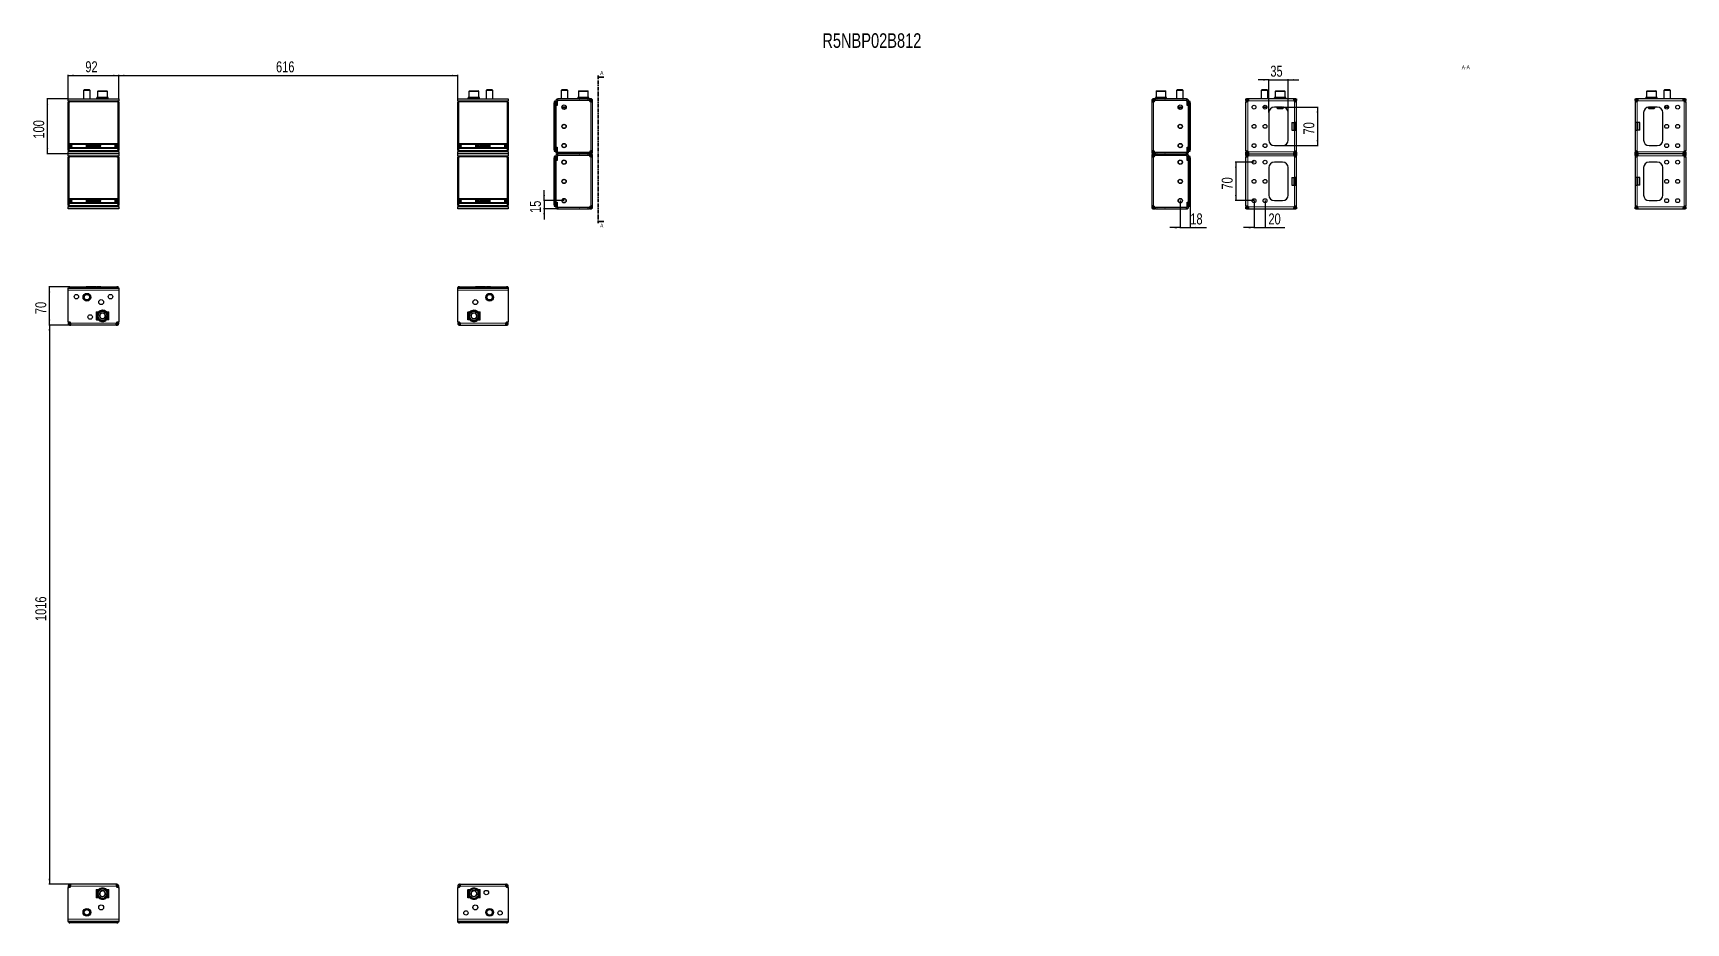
# Model space of a CAD drawing. Header units: millimetres. Extents: x 0 to 3004, y -1008 to 609.
import ezdxf

# ---------------------------------------------------------------- set-up
doc = ezdxf.new("R2010")
doc.units = ezdxf.units.MM
doc.linetypes.add('CENTER', pattern=[10.16, 6.35, -1.27, 1.27, -1.27])
doc.layers.add('FORMAT', color=7, linetype='Continuous')
doc.styles.add('SLDTEXTSTYLE0', font='TXT', dxfattribs={"width": 0.75})
doc.dimstyles.new('SLDDIMSTYLE0', dxfattribs={"dimtxt": 20, "dimasz": 10, "dimexe": 0, "dimexo": 0.0625, "dimgap": 5, "dimtad": 2, "dimdec": 1, "dimrnd": 1e-09, "dimzin": 12, "dimdsep": 46, "dimtxsty": 'SLDTEXTSTYLE0', "dimsah": 1, "dimcen": 0.09, "dimadec": 0, "dimazin": 3, "dimtfac": 1, "dimtofl": 0, "dimtmove": 0, "dimatfit": 3, "dimfxl": 0, "dimfrac": 2, "dimtolj": 1, "dimtzin": 12, "dimarcsym": 0})
doc.dimstyles.new('SLDDIMSTYLE1', dxfattribs={"dimtxt": 20, "dimasz": 10, "dimexe": 0, "dimexo": 0.0625, "dimgap": 5, "dimtad": 2, "dimdec": 1, "dimrnd": 1e-09, "dimzin": 12, "dimdsep": 46, "dimtxsty": 'SLDTEXTSTYLE0', "dimsah": 1, "dimcen": 0.09, "dimadec": 0, "dimazin": 3, "dimtfac": 1, "dimtmove": 0, "dimatfit": 0, "dimfxl": 0, "dimfrac": 2, "dimtolj": 1, "dimtzin": 12, "dimarcsym": 0})

msp = doc.modelspace()

# ---------------------------------------------------------------- texts
at = {"color": 7, "linetype": 'Continuous', "char_height": 7, "attachment_point": 1, "style": 'SLDTEXTSTYLE0'}
for insert in [(1030.27, 540.03), (1030.27, 262.69)]:
    msp.add_mtext('A', dxfattribs=dict(at, insert=insert))
at = {"layer": 'FORMAT', "style": 'SLDTEXTSTYLE0'}
for s, insert, char_height, attachment_point in [('R5NBP02B812', (1434.13, 608.59), 26.4583, 1), ('A-A', (2603.57, 550.24), 7, 2)]:
    msp.add_mtext(s, dxfattribs=dict(at, insert=insert, char_height=char_height, attachment_point=attachment_point))

# ---------------------------------------------------------------- blocks, each defined once
blk = doc.blocks.new('_D')
at = {"layer": 'FORMAT'}
for p, q in [((63.4, 489.4), (24.7, 489.4)), ((25.7, 389.4), (25.7, 489.4)), ((63.4, 389.4), (24.7, 389.4))]:
    blk.add_line(p, q, dxfattribs=at)
for points in [[(25.7, 489.4), (24.2, 479.4), (27.2, 479.4)], [(25.7, 389.4), (27.2, 399.4), (24.2, 399.4)]]:
    blk.add_solid(points, dxfattribs=at)
at = {"layer": 'FORMAT', "insert": (-0.1, 417.2), "char_height": 20, "attachment_point": 1, "rotation": 90, "style": 'SLDTEXTSTYLE0'}
blk.add_mtext('100', dxfattribs=at)
blk = doc.blocks.new('_D_1')
at = {"layer": 'FORMAT'}
for p, q in [((63.4, 489.4), (63.4, 532.9)), ((63.4, 531.9), (155.4, 531.9)), ((155.4, 489.4), (155.4, 532.9))]:
    blk.add_line(p, q, dxfattribs=at)
for points in [[(63.4, 531.9), (73.4, 530.4), (73.4, 533.4)], [(155.4, 531.9), (145.4, 533.4), (145.4, 530.4)]]:
    blk.add_solid(points, dxfattribs=at)
at = {"layer": 'FORMAT', "insert": (94.6, 557.7), "char_height": 20, "attachment_point": 1, "style": 'SLDTEXTSTYLE0'}
blk.add_mtext('92', dxfattribs=at)
blk = doc.blocks.new('_D_2')
at = {"layer": 'FORMAT'}
for p, q in [((155.4, 489.4), (155.4, 532.8)), ((155.4, 531.8), (771.4, 531.8)), ((771.4, 489.4), (771.4, 532.8))]:
    blk.add_line(p, q, dxfattribs=at)
for points in [[(155.4, 531.8), (165.4, 530.3), (165.4, 533.3)], [(771.4, 531.8), (761.4, 533.3), (761.4, 530.3)]]:
    blk.add_solid(points, dxfattribs=at)
at = {"layer": 'FORMAT', "insert": (441.2, 557.6), "char_height": 20, "attachment_point": 1, "style": 'SLDTEXTSTYLE0'}
blk.add_mtext('616', dxfattribs=at)
blk = doc.blocks.new('_D_3')
at = {"layer": 'FORMAT'}
for p, q in [((964.7, 304.4), (927.5, 304.4)), ((928.5, 304.4), (928.5, 323.6)), ((928.5, 304.4), (928.5, 289.4)), ((953.2, 289.4), (927.5, 289.4)), ((928.5, 289.4), (928.5, 270.2))]:
    blk.add_line(p, q, dxfattribs=at)
for points in [[(928.5, 304.4), (930, 314.4), (926.9, 314.4)], [(928.5, 289.4), (926.9, 279.4), (930, 279.4)]]:
    blk.add_solid(points, dxfattribs=at)
at = {"layer": 'FORMAT', "insert": (902.7, 282.1), "char_height": 20, "attachment_point": 1, "rotation": 90, "style": 'SLDTEXTSTYLE0'}
blk.add_mtext('15', dxfattribs=at)
blk = doc.blocks.new('_D_4')
at = {"layer": 'FORMAT'}
for p, q in [((2084.7, 304.4), (2084.7, 254.4)), ((2102.7, 299.6), (2102.7, 254.4)), ((2084.7, 255.4), (2065.5, 255.4)), ((2084.7, 255.4), (2102.7, 255.4)), ((2102.7, 255.4), (2132.5, 255.4))]:
    blk.add_line(p, q, dxfattribs=at)
for points in [[(2084.7, 255.4), (2074.7, 256.9), (2074.7, 253.8)], [(2102.7, 255.4), (2112.7, 253.8), (2112.7, 256.9)]]:
    blk.add_solid(points, dxfattribs=at)
at = {"layer": 'FORMAT', "insert": (2102.9, 281.2), "char_height": 20, "attachment_point": 1, "style": 'SLDTEXTSTYLE0'}
blk.add_mtext('18', dxfattribs=at)
blk = doc.blocks.new('_D_5')
at = {"layer": 'FORMAT'}
for p, q in [((65.3, 148), (28.4, 148)), ((29.4, 78), (29.4, 148)), ((68, 78), (28.4, 78))]:
    blk.add_line(p, q, dxfattribs=at)
for points in [[(29.4, 148), (27.8, 138), (30.9, 138)], [(29.4, 78), (30.9, 88), (27.8, 88)]]:
    blk.add_solid(points, dxfattribs=at)
at = {"layer": 'FORMAT', "insert": (3.6, 98.2), "char_height": 20, "attachment_point": 1, "rotation": 90, "style": 'SLDTEXTSTYLE0'}
blk.add_mtext('70', dxfattribs=at)
blk = doc.blocks.new('_D_6')
at = {"layer": 'FORMAT'}
for p, q in [((68, 78), (28.4, 78)), ((29.4, 78), (29.4, -938)), ((68, -938), (28.4, -938))]:
    blk.add_line(p, q, dxfattribs=at)
for points in [[(29.4, 78), (27.8, 68), (30.9, 68)], [(29.4, -938), (30.9, -928), (27.8, -928)]]:
    blk.add_solid(points, dxfattribs=at)
at = {"layer": 'FORMAT', "insert": (3.6, -459.6), "char_height": 20, "attachment_point": 1, "rotation": 90, "style": 'SLDTEXTSTYLE0'}
blk.add_mtext('1016', dxfattribs=at)
blk = doc.blocks.new('_D_7')
at = {"layer": 'FORMAT'}
for p, q in [((2270.7, 474.4), (2335.1, 474.4)), ((2334.1, 474.4), (2334.1, 404.4)), ((2270.7, 404.4), (2335.1, 404.4))]:
    blk.add_line(p, q, dxfattribs=at)
for points in [[(2334.1, 474.4), (2332.5, 464.4), (2335.6, 464.4)], [(2334.1, 404.4), (2335.6, 414.4), (2332.5, 414.4)]]:
    blk.add_solid(points, dxfattribs=at)
at = {"layer": 'FORMAT', "insert": (2308.3, 424.6), "char_height": 20, "attachment_point": 1, "rotation": 90, "style": 'SLDTEXTSTYLE0'}
blk.add_mtext('70', dxfattribs=at)
blk = doc.blocks.new('_D_8')
at = {"layer": 'FORMAT'}
for p, q in [((2245.7, 523.9), (2226.5, 523.9)), ((2245.7, 464.4), (2245.7, 524.9)), ((2245.7, 523.9), (2280.7, 523.9)), ((2280.7, 464.4), (2280.7, 524.9)), ((2280.7, 523.9), (2299.9, 523.9))]:
    blk.add_line(p, q, dxfattribs=at)
for points in [[(2245.7, 523.9), (2235.7, 525.4), (2235.7, 522.4)], [(2280.7, 523.9), (2290.7, 522.4), (2290.7, 525.4)]]:
    blk.add_solid(points, dxfattribs=at)
at = {"layer": 'FORMAT', "insert": (2248.4, 549.7), "char_height": 20, "attachment_point": 1, "style": 'SLDTEXTSTYLE0'}
blk.add_mtext('35', dxfattribs=at)
blk = doc.blocks.new('_D_9')
at = {"layer": 'FORMAT'}
for p, q in [((2218.7, 304.4), (2218.7, 254.4)), ((2238.7, 304.4), (2238.7, 254.4)), ((2218.7, 255.4), (2199.5, 255.4)), ((2218.7, 255.4), (2238.7, 255.4)), ((2238.7, 255.4), (2274.4, 255.4))]:
    blk.add_line(p, q, dxfattribs=at)
for points in [[(2218.7, 255.4), (2208.7, 256.9), (2208.7, 253.8)], [(2238.7, 255.4), (2248.7, 253.8), (2248.7, 256.9)]]:
    blk.add_solid(points, dxfattribs=at)
at = {"layer": 'FORMAT', "insert": (2244.9, 281.2), "char_height": 20, "attachment_point": 1, "style": 'SLDTEXTSTYLE0'}
blk.add_mtext('20', dxfattribs=at)
blk = doc.blocks.new('_D_10')
at = {"layer": 'FORMAT'}
for p, q in [((2218.7, 374.4), (2184.7, 374.4)), ((2185.7, 374.4), (2185.7, 304.4)), ((2218.7, 304.4), (2184.7, 304.4))]:
    blk.add_line(p, q, dxfattribs=at)
for points in [[(2185.7, 374.4), (2184.2, 364.4), (2187.2, 364.4)], [(2185.7, 304.4), (2187.2, 314.4), (2184.2, 314.4)]]:
    blk.add_solid(points, dxfattribs=at)
at = {"layer": 'FORMAT', "insert": (2159.9, 324.6), "char_height": 20, "attachment_point": 1, "rotation": 90, "style": 'SLDTEXTSTYLE0'}
blk.add_mtext('70', dxfattribs=at)

# ---------------------------------------------------------------- dimensions: what is measured, and where the dimension line sits
at = {"layer": 'FORMAT'}
for base, p1, p2, angle, dimstyle, picture, middle in [((155.39, 531.89), (63.39, 489.39), (155.39, 489.39), 0, 'SLDDIMSTYLE0', '_D_1', (109.39, 531.89)), ((771.39, 531.81), (155.39, 489.39), (771.39, 489.39), 0, 'SLDDIMSTYLE0', '_D_2', (463.39, 531.81)), ((25.69, 489.39), (63.39, 389.39), (63.39, 489.39), 90, 'SLDDIMSTYLE0', '_D', (25.69, 439.39)), ((2334.06, 404.39), (2270.71, 474.39), (2270.71, 404.39), 90, 'SLDDIMSTYLE0', '_D_7', (2334.06, 439.39)), ((2185.7, 304.39), (2218.71, 374.39), (2218.71, 304.39), 90, 'SLDDIMSTYLE0', '_D_10', (2185.7, 339.39)), ((928.48, 289.39), (964.68, 304.39), (953.18, 289.39), 90, 'SLDDIMSTYLE1', '_D_3', (928.48, 296.89)), ((2238.71, 255.38), (2218.71, 304.39), (2238.71, 304.39), 0, 'SLDDIMSTYLE1', '_D_9', (2259.65, 255.38)), ((29.38, 147.96), (67.97, 77.96), (65.29, 147.96), 90, 'SLDDIMSTYLE0', '_D_5', (29.38, 112.96)), ((29.38, -938.04), (67.97, 77.96), (67.97, -938.04), 90, 'SLDDIMSTYLE0', '_D_6', (29.38, -430.04))]:
    dim = msp.add_linear_dim(base=base, p1=p1, p2=p2, angle=angle, dimstyle=dimstyle, dxfattribs=at)
    dim.commit()
    dim.dimension.update_dxf_attribs({"geometry": picture, "text_midpoint": middle, "dimtype": 160})
for base, p1, p2, picture, middle in [((2280.71, 523.89), (2245.71, 464.39), (2280.71, 464.39), '_D_8', (2263.21, 523.89)), ((2102.68, 255.38), (2084.68, 304.39), (2102.68, 299.64), '_D_4', (2117.68, 255.38))]:
    dim = msp.add_linear_dim(base=base, p1=p1, p2=p2, dimstyle='SLDDIMSTYLE1', dxfattribs=at)
    dim.commit()
    dim.dimension.update_dxf_attribs({"geometry": picture, "text_midpoint": middle, "dimtype": 160})

# ---------------------------------------------------------------- linework, layer by layer
at = {"color": 7, "linetype": 'CENTER', "lineweight": 35}
msp.add_line((1026.55, 531.87), (1026.55, 263.4), dxfattribs=at)
at = {"color": 7, "linetype": 'Continuous', "lineweight": 35}
for p, q in [((1037.19, 528.87), (1026.55, 528.87)), ((1037.19, 266.4), (1026.55, 266.4))]:
    msp.add_line(p, q, dxfattribs=at)
at = {"color": 7, "linetype": 'Continuous', "lineweight": 25}
for p, q in [((63.39, 485.89), (63.39, 489.39)), ((63.39, 489.39), (155.39, 489.39)), ((63.39, 485.89), (63.39, 483.37)), ((63.39, 482.74), (63.39, 483.37)), ((63.39, 396.54), (63.39, 482.74)), ((65.66, 485.64), (66.28, 485.64)), ((66.28, 485.64), (101.89, 485.64)), ((92.46, 505.89), (91.39, 504.82)), ((91.39, 504.82), (91.39, 489.39)), ((103.39, 504.82), (91.39, 504.82)), ((102.31, 505.89), (92.46, 505.89)), ((101.89, 485.64), (101.89, 485.51)), ((103.39, 504.82), (102.31, 505.89)), ((102.39, 485.37), (116.39, 485.37)), ((103.39, 489.39), (103.39, 504.82)), ((115.64, 491.89), (115.64, 490.89)), ((115.64, 491.89), (115.64, 491.64)), ((116.44, 491.89), (115.64, 491.89)), ((115.64, 491.89), (115.64, 491.89)), ((115.64, 490.89), (115.64, 491.14)), ((116.44, 490.89), (115.64, 490.89)), ((115.64, 490.89), (115.64, 490.89)), ((116.44, 491.89), (116.54, 491.89)), ((116.44, 490.89), (116.54, 490.89)), ((116.54, 491.89), (116.54, 491.64)), ((118.67, 491.89), (116.54, 491.89)), ((116.54, 490.89), (116.54, 491.14)), ((118.67, 490.89), (116.54, 490.89)), ((116.89, 502.89), (116.89, 491.89)), ((116.89, 485.51), (116.89, 485.64)), ((116.89, 485.64), (152.49, 485.64)), ((117.89, 503.89), (126.31, 503.89)), ((118.67, 491.89), (118.85, 491.89)), ((118.67, 490.89), (118.85, 490.89)), ((118.85, 491.89), (118.85, 491.64)), ((122.01, 491.89), (118.85, 491.89)), ((118.85, 490.89), (118.85, 491.14)), ((122.01, 490.89), (118.85, 490.89)), ((119.89, 490.89), (119.89, 489.39)), ((122.01, 491.89), (122.24, 491.89)), ((122.01, 490.89), (122.24, 490.89)), ((122.24, 491.89), (122.24, 491.64)), ((125.94, 491.89), (122.24, 491.89)), ((122.24, 490.89), (122.24, 491.14)), ((125.94, 490.89), (122.24, 490.89)), ((125.94, 491.89), (126.03, 491.89)), ((125.94, 490.89), (126.11, 490.89)), ((126.11, 490.89), (126.19, 490.89)), ((126.15, 491.89), (126.19, 491.89)), ((126.19, 491.89), (126.19, 491.64)), ((129.86, 491.89), (126.19, 491.89)), ((126.19, 490.89), (126.19, 491.14)), ((129.86, 490.89), (126.19, 490.89)), ((126.31, 503.89), (133.89, 503.89)), ((129.86, 491.89), (130.09, 491.89)), ((129.86, 490.89), (130.09, 490.89)), ((130.09, 491.89), (130.09, 491.64)), ((133.17, 491.89), (130.09, 491.89)), ((130.09, 490.89), (130.09, 491.14)), ((133.17, 490.89), (130.09, 490.89)), ((131.89, 489.39), (131.89, 490.89)), ((133.17, 491.89), (133.34, 491.89)), ((133.17, 490.89), (133.34, 490.89)), ((133.34, 491.89), (133.34, 491.64)), ((135.38, 491.89), (133.34, 491.89)), ((133.34, 490.89), (133.34, 491.14)), ((135.38, 490.89), (133.34, 490.89)), ((134.89, 491.89), (134.89, 502.89)), ((135.38, 491.89), (135.47, 491.89)), ((135.38, 490.89), (135.47, 490.89)), ((135.47, 491.89), (135.47, 491.64)), ((136.14, 491.89), (135.47, 491.89)), ((135.47, 490.89), (135.47, 491.14)), ((136.14, 490.89), (135.47, 490.89)), ((136.14, 490.89), (136.14, 491.89)), ((152.49, 485.64), (153.11, 485.64)), ((155.39, 489.39), (155.39, 485.89)), ((155.39, 483.37), (155.39, 485.89)), ((155.39, 483.37), (155.39, 482.74)), ((155.39, 482.74), (155.39, 396.54)), ((771.39, 485.89), (771.39, 489.39)), ((771.39, 489.39), (863.39, 489.39)), ((771.39, 485.89), (771.39, 483.37)), ((771.39, 482.74), (771.39, 483.37)), ((771.39, 396.54), (771.39, 482.74)), ((773.66, 485.64), (774.28, 485.64)), ((774.28, 485.64), (809.89, 485.64)), ((790.64, 491.89), (790.64, 490.89)), ((790.64, 491.89), (790.64, 491.64)), ((791.45, 491.89), (790.64, 491.89)), ((790.64, 491.89), (790.64, 491.89)), ((790.64, 490.89), (790.64, 491.14)), ((791.45, 490.89), (790.64, 490.89)), ((790.64, 490.89), (790.64, 490.89)), ((791.45, 491.89), (791.56, 491.89)), ((791.45, 490.89), (791.56, 490.89)), ((791.56, 491.89), (791.56, 491.64)), ((793.71, 491.89), (791.56, 491.89)), ((791.56, 490.89), (791.56, 491.14)), ((793.71, 490.89), (791.56, 490.89)), ((791.89, 502.89), (791.89, 491.89)), ((792.89, 503.89), (801.32, 503.89)), ((793.71, 491.89), (793.89, 491.89)), ((793.71, 490.89), (793.89, 490.89)), ((793.89, 491.89), (793.89, 491.64)), ((797.06, 491.89), (793.89, 491.89)), ((793.89, 490.89), (793.89, 491.14)), ((797.06, 490.89), (793.89, 490.89)), ((794.89, 490.89), (794.89, 489.39)), ((797.06, 491.89), (797.29, 491.89)), ((797.06, 490.89), (797.29, 490.89)), ((797.29, 491.89), (797.29, 491.64)), ((800.99, 491.89), (797.29, 491.89)), ((797.29, 490.89), (797.29, 491.14)), ((800.99, 490.89), (797.29, 490.89)), ((800.99, 491.89), (801.07, 491.89)), ((800.99, 490.89), (801.15, 490.89)), ((801.15, 490.89), (801.23, 490.89)), ((801.19, 491.89), (801.23, 491.89)), ((801.23, 491.89), (801.23, 491.64)), ((804.9, 491.89), (801.23, 491.89)), ((801.23, 490.89), (801.23, 491.14)), ((804.9, 490.89), (801.23, 490.89)), ((801.32, 503.89), (808.89, 503.89)), ((804.9, 491.89), (805.13, 491.89)), ((804.9, 490.89), (805.13, 490.89)), ((805.13, 491.89), (805.13, 491.64)), ((808.2, 491.89), (805.13, 491.89)), ((805.13, 490.89), (805.13, 491.14)), ((808.2, 490.89), (805.13, 490.89)), ((806.89, 489.39), (806.89, 490.89)), ((808.2, 491.89), (808.38, 491.89)), ((808.2, 490.89), (808.38, 490.89)), ((808.38, 491.89), (808.38, 491.64)), ((810.39, 491.89), (808.38, 491.89)), ((808.38, 490.89), (808.38, 491.14)), ((810.39, 490.89), (808.38, 490.89)), ((809.89, 491.89), (809.89, 502.89)), ((809.89, 485.64), (809.89, 485.51)), ((810.39, 491.89), (810.48, 491.89)), ((810.39, 490.89), (810.48, 490.89)), ((810.39, 485.37), (824.39, 485.37)), ((810.48, 491.89), (810.48, 491.64)), ((811.14, 491.89), (810.48, 491.89)), ((810.48, 490.89), (810.48, 491.14)), ((811.14, 490.89), (810.48, 490.89)), ((811.14, 490.89), (811.14, 491.89)), ((824.46, 505.89), (823.39, 504.82)), ((823.39, 504.82), (823.39, 489.39)), ((835.39, 504.82), (823.39, 504.82)), ((834.31, 505.89), (824.46, 505.89)), ((824.89, 485.51), (824.89, 485.64)), ((824.89, 485.64), (860.49, 485.64)), ((835.39, 504.82), (834.31, 505.89)), ((835.39, 489.39), (835.39, 504.82)), ((860.49, 485.64), (861.11, 485.64)), ((863.39, 489.39), (863.39, 485.89)), ((863.39, 483.37), (863.39, 485.89)), ((863.39, 483.37), (863.39, 482.74)), ((863.39, 482.74), (863.39, 396.54)), ((946.68, 483.74), (946.68, 482.29)), ((946.68, 407.84), (946.68, 482.29)), ((947.79, 485.19), (949.48, 485.64)), ((949.48, 485.64), (949.68, 485.64)), ((949.48, 482.74), (949.48, 396.54)), ((949.68, 477.94), (949.68, 485.89)), ((949.68, 483.37), (949.68, 395.92)), ((952.18, 477.94), (952.18, 485.89)), ((952.28, 484.29), (952.28, 477.29)), ((1009.78, 489.39), (953.18, 489.39)), ((953.18, 486.89), (1009.78, 486.89)), ((954.78, 486.79), (1009.76, 486.79)), ((955.43, 486.89), (955.43, 486.79)), ((955.72, 486.89), (955.72, 486.79)), ((957.41, 486.89), (957.41, 486.79)), ((960.76, 505.89), (959.68, 504.82)), ((959.68, 504.82), (959.68, 489.39)), ((971.68, 504.82), (959.68, 504.82)), ((960.36, 486.89), (960.36, 486.79)), ((970.61, 505.89), (960.76, 505.89)), ((964.12, 486.89), (964.12, 486.79)), ((968.11, 486.89), (968.11, 486.79)), ((971.68, 504.82), (970.61, 505.89)), ((971.68, 489.39), (971.68, 504.82)), ((971.74, 486.89), (971.74, 486.79)), ((974.44, 486.89), (974.44, 486.79)), ((975.81, 486.89), (975.81, 486.79)), ((975.93, 486.79), (975.93, 486.89)), ((989.43, 491.89), (989.43, 490.89)), ((989.43, 491.89), (989.44, 491.89)), ((989.43, 490.89), (989.44, 490.89)), ((989.44, 491.89), (989.44, 491.64)), ((990.27, 491.89), (989.44, 491.89)), ((989.44, 490.89), (989.44, 491.14)), ((990.27, 490.89), (989.44, 490.89)), ((990.27, 491.89), (990.37, 491.89)), ((990.27, 490.89), (990.37, 490.89)), ((990.37, 491.89), (990.37, 491.64)), ((992.54, 491.89), (990.37, 491.89)), ((990.37, 490.89), (990.37, 491.14)), ((992.54, 490.89), (990.37, 490.89)), ((990.68, 502.89), (990.68, 491.89)), ((991.68, 503.89), (1007.68, 503.89)), ((992.54, 491.89), (992.72, 491.89)), ((992.54, 490.89), (992.72, 490.89)), ((992.72, 491.89), (992.72, 491.64)), ((995.9, 491.89), (992.72, 491.89)), ((992.72, 490.89), (992.72, 491.14)), ((995.9, 490.89), (992.72, 490.89)), ((993.68, 490.89), (993.68, 489.39)), ((995.9, 491.89), (996.13, 491.89)), ((995.9, 490.89), (996.13, 490.89)), ((996.13, 491.89), (996.13, 491.64)), ((999.83, 491.89), (996.13, 491.89)), ((996.13, 490.89), (996.13, 491.14)), ((999.83, 490.89), (996.13, 490.89)), ((999.83, 491.89), (999.9, 491.89)), ((999.83, 490.89), (999.98, 490.89)), ((999.98, 490.89), (1000.08, 490.89)), ((1000.03, 491.89), (1000.08, 491.89)), ((1000.08, 491.89), (1000.08, 491.64)), ((1003.74, 491.89), (1000.08, 491.89)), ((1000.08, 490.89), (1000.08, 491.14)), ((1003.74, 490.89), (1000.08, 490.89)), ((1003.74, 491.89), (1003.97, 491.89)), ((1003.74, 490.89), (1003.97, 490.89)), ((1003.97, 491.89), (1003.97, 491.64)), ((1007.03, 491.89), (1003.97, 491.89)), ((1003.97, 490.89), (1003.97, 491.14)), ((1007.03, 490.89), (1003.97, 490.89)), ((1005.68, 489.39), (1005.68, 490.89)), ((1007.03, 491.89), (1007.2, 491.89)), ((1007.03, 490.89), (1007.2, 490.89)), ((1007.2, 491.89), (1007.2, 491.64)), ((1009.21, 491.89), (1007.2, 491.89)), ((1007.2, 490.89), (1007.2, 491.14)), ((1009.21, 490.89), (1007.2, 490.89)), ((1007.68, 503.89), (1007.68, 503.89)), ((1008.68, 491.89), (1008.68, 502.89)), ((1009.21, 491.89), (1009.3, 491.89)), ((1009.21, 490.89), (1009.3, 490.89)), ((1009.3, 491.89), (1009.3, 491.64)), ((1009.93, 491.89), (1009.3, 491.89)), ((1009.3, 490.89), (1009.3, 491.14)), ((1009.93, 490.89), (1009.3, 490.89)), ((1009.78, 489.39), (1010.78, 489.39)), ((1010.78, 486.89), (1009.78, 486.89)), ((1009.93, 490.89), (1009.93, 491.89)), ((1009.93, 491.89), (1009.93, 491.89)), ((1009.93, 490.89), (1009.93, 490.89)), ((1010.78, 486.89), (1010.78, 489.39)), ((1013.18, 489.39), (1010.78, 489.39)), ((1013.18, 486.89), (1010.78, 486.89)), ((1013.18, 489.39), (1013.18, 486.89)), ((1016.68, 485.89), (1014.18, 485.89)), ((1014.18, 484.67), (1014.18, 485.89)), ((1016.68, 484.67), (1014.18, 484.67)), ((1016.68, 484.67), (1016.68, 485.89)), ((1016.68, 394.11), (1016.68, 484.67)), ((2035.18, 485.89), (2032.68, 485.89)), ((2032.68, 485.89), (2032.68, 484.67)), ((2032.68, 484.67), (2032.68, 394.11)), ((2035.18, 484.67), (2032.68, 484.67)), ((2035.18, 485.89), (2035.18, 484.67)), ((2036.18, 486.89), (2036.18, 489.39)), ((2038.59, 489.39), (2036.18, 489.39)), ((2038.59, 486.89), (2036.18, 486.89)), ((2038.58, 489.39), (2038.58, 486.89)), ((2038.58, 489.39), (2039.58, 489.39)), ((2039.58, 486.89), (2038.58, 486.89)), ((2039.43, 491.89), (2039.43, 490.89)), ((2039.43, 491.89), (2039.44, 491.89)), ((2039.43, 490.89), (2039.44, 490.89)), ((2039.44, 491.89), (2039.44, 491.64)), ((2040.23, 491.89), (2039.44, 491.89)), ((2039.44, 490.89), (2039.44, 491.14)), ((2040.23, 490.89), (2039.44, 490.89)), ((2096.18, 489.39), (2039.58, 489.39)), ((2039.58, 486.89), (2096.18, 486.89)), ((2039.61, 486.79), (2094.58, 486.79)), ((2040.23, 491.89), (2040.33, 491.89)), ((2040.23, 490.89), (2040.33, 490.89)), ((2040.33, 491.89), (2040.33, 491.64)), ((2042.47, 491.89), (2040.33, 491.89)), ((2040.33, 490.89), (2040.33, 491.14)), ((2042.47, 490.89), (2040.33, 490.89)), ((2040.68, 502.89), (2040.68, 491.89)), ((2041.68, 503.89), (2057.68, 503.89)), ((2042.47, 491.89), (2042.65, 491.89)), ((2042.47, 490.89), (2042.65, 490.89)), ((2042.65, 491.89), (2042.65, 491.64)), ((2045.81, 491.89), (2042.65, 491.89)), ((2042.65, 490.89), (2042.65, 491.14)), ((2045.81, 490.89), (2042.65, 490.89)), ((2043.68, 490.89), (2043.68, 489.39)), ((2045.81, 491.89), (2046.04, 491.89)), ((2045.81, 490.89), (2046.04, 490.89)), ((2046.04, 491.89), (2046.04, 491.64)), ((2049.73, 491.89), (2046.04, 491.89)), ((2046.04, 490.89), (2046.04, 491.14)), ((2049.73, 490.89), (2046.04, 490.89)), ((2049.73, 491.89), (2049.82, 491.89)), ((2049.73, 490.89), (2049.91, 490.89)), ((2049.91, 490.89), (2049.98, 490.89)), ((2049.95, 491.89), (2049.98, 491.89)), ((2049.98, 491.89), (2049.98, 491.64)), ((2053.65, 491.89), (2049.98, 491.89)), ((2049.98, 490.89), (2049.98, 491.14)), ((2053.65, 490.89), (2049.98, 490.89)), ((2053.65, 491.89), (2053.88, 491.89)), ((2053.65, 490.89), (2053.88, 490.89)), ((2053.88, 491.89), (2053.88, 491.64)), ((2056.97, 491.89), (2053.88, 491.89)), ((2053.88, 490.89), (2053.88, 491.14)), ((2056.97, 490.89), (2053.88, 490.89)), ((2055.68, 489.39), (2055.68, 490.89)), ((2056.97, 491.89), (2057.14, 491.89)), ((2056.97, 490.89), (2057.14, 490.89)), ((2057.14, 491.89), (2057.14, 491.64)), ((2059.17, 491.89), (2057.14, 491.89)), ((2057.14, 490.89), (2057.14, 491.14)), ((2059.17, 490.89), (2057.14, 490.89)), ((2058.68, 491.89), (2058.68, 502.89)), ((2059.17, 491.89), (2059.26, 491.89)), ((2059.17, 490.89), (2059.26, 490.89)), ((2059.26, 491.89), (2059.26, 491.64)), ((2059.93, 491.89), (2059.26, 491.89)), ((2059.26, 490.89), (2059.26, 491.14)), ((2059.93, 490.89), (2059.26, 490.89)), ((2059.93, 490.89), (2059.93, 491.89)), ((2073.43, 486.89), (2073.43, 486.79)), ((2073.72, 486.89), (2073.72, 486.79)), ((2075.41, 486.89), (2075.41, 486.79)), ((2078.76, 505.89), (2077.68, 504.82)), ((2077.68, 504.82), (2077.68, 489.39)), ((2089.68, 504.82), (2077.68, 504.82)), ((2078.36, 486.89), (2078.36, 486.79)), ((2088.61, 505.89), (2078.76, 505.89)), ((2082.12, 486.89), (2082.12, 486.79)), ((2086.11, 486.89), (2086.11, 486.79)), ((2089.68, 504.82), (2088.61, 505.89)), ((2089.68, 489.39), (2089.68, 504.82)), ((2089.74, 486.89), (2089.74, 486.79)), ((2092.44, 486.89), (2092.44, 486.79)), ((2093.81, 486.89), (2093.81, 486.79)), ((2093.93, 486.79), (2093.93, 486.89)), ((2097.08, 477.29), (2097.08, 484.29)), ((2097.18, 485.89), (2097.18, 477.94)), ((2099.68, 485.89), (2099.68, 477.94)), ((2099.68, 485.64), (2099.88, 485.64)), ((2099.68, 395.92), (2099.68, 483.37)), ((2099.88, 485.64), (2101.57, 485.19)), ((2099.88, 396.54), (2099.88, 482.74)), ((2102.68, 482.29), (2102.68, 483.74)), ((2102.68, 482.29), (2102.68, 407.84)), ((2203.71, 486.89), (2203.71, 489.39)), ((2203.71, 489.39), (2204.82, 489.39)), ((2204.82, 486.89), (2203.71, 486.89)), ((2203.71, 486.89), (2203.71, 486.79)), ((2203.71, 486.79), (2206.21, 486.79)), ((2203.71, 486.18), (2203.71, 486.79)), ((2203.71, 486.18), (2203.71, 484.12)), ((2203.71, 394.67), (2203.71, 484.12)), ((2203.71, 484.12), (2204.8, 484.12)), ((2208.54, 489.39), (2204.82, 489.39)), ((2208.54, 486.89), (2204.82, 486.89)), ((2206.21, 486.79), (2206.21, 486.18)), ((2206.21, 486.18), (2206.21, 484.36)), ((2290.88, 489.39), (2208.54, 489.39)), ((2208.54, 489.39), (2208.54, 487.18)), ((2232.78, 505.89), (2231.71, 504.82)), ((2231.71, 504.82), (2231.71, 489.39)), ((2243.71, 504.82), (2231.71, 504.82)), ((2242.63, 505.89), (2232.78, 505.89)), ((2243.71, 504.82), (2242.63, 505.89)), ((2243.71, 489.39), (2243.71, 504.82)), ((2255.96, 491.89), (2255.96, 490.89)), ((2255.96, 491.89), (2255.97, 491.89)), ((2255.96, 490.89), (2255.97, 490.89)), ((2255.97, 491.89), (2255.97, 491.64)), ((2256.79, 491.89), (2255.97, 491.89)), ((2255.97, 490.89), (2255.97, 491.14)), ((2256.79, 490.89), (2255.97, 490.89)), ((2256.79, 491.89), (2256.9, 491.89)), ((2256.79, 490.89), (2256.9, 490.89)), ((2256.9, 491.89), (2256.9, 491.64)), ((2259.06, 491.89), (2256.9, 491.89)), ((2256.9, 490.89), (2256.9, 491.14)), ((2259.06, 490.89), (2256.9, 490.89)), ((2257.21, 502.89), (2257.21, 491.89)), ((2258.21, 503.89), (2266.02, 503.89)), ((2259.06, 491.89), (2259.24, 491.89)), ((2259.06, 490.89), (2259.24, 490.89)), ((2259.24, 491.89), (2259.24, 491.64)), ((2262.42, 491.89), (2259.24, 491.89)), ((2259.24, 490.89), (2259.24, 491.14)), ((2262.42, 490.89), (2259.24, 490.89)), ((2260.21, 490.89), (2260.21, 489.39)), ((2262.42, 491.89), (2262.65, 491.89)), ((2262.42, 490.89), (2262.65, 490.89)), ((2262.65, 491.89), (2262.65, 491.64)), ((2266.35, 491.89), (2262.65, 491.89)), ((2262.65, 490.89), (2262.65, 491.14)), ((2266.35, 490.89), (2262.65, 490.89)), ((2266.02, 503.89), (2274.21, 503.89)), ((2266.35, 491.89), (2266.43, 491.89)), ((2266.35, 490.89), (2266.51, 490.89)), ((2266.51, 490.89), (2266.6, 490.89)), ((2266.55, 491.89), (2266.6, 491.89)), ((2266.6, 491.89), (2266.6, 491.64)), ((2270.26, 491.89), (2266.6, 491.89)), ((2266.6, 490.89), (2266.6, 491.14)), ((2270.26, 490.89), (2266.6, 490.89)), ((2270.26, 491.89), (2270.49, 491.89)), ((2270.26, 490.89), (2270.49, 490.89)), ((2270.49, 491.89), (2270.49, 491.64)), ((2273.56, 491.89), (2270.49, 491.89)), ((2270.49, 490.89), (2270.49, 491.14)), ((2273.56, 490.89), (2270.49, 490.89)), ((2272.21, 489.39), (2272.21, 490.89)), ((2273.56, 491.89), (2273.73, 491.89)), ((2273.56, 490.89), (2273.73, 490.89)), ((2273.73, 491.89), (2273.73, 491.64)), ((2275.73, 491.89), (2273.73, 491.89)), ((2273.73, 490.89), (2273.73, 491.14)), ((2275.73, 490.89), (2273.73, 490.89)), ((2275.21, 491.89), (2275.21, 502.89)), ((2275.73, 491.89), (2275.82, 491.89)), ((2275.73, 490.89), (2275.82, 490.89)), ((2275.82, 491.89), (2275.82, 491.64)), ((2276.46, 491.89), (2275.82, 491.89)), ((2275.82, 490.89), (2275.82, 491.14)), ((2276.46, 490.89), (2275.82, 490.89)), ((2276.46, 490.89), (2276.46, 491.89)), ((2290.88, 489.39), (2290.88, 486.89)), ((2294.6, 489.39), (2290.88, 489.39)), ((2294.6, 486.89), (2290.88, 486.89)), ((2293.21, 486.79), (2295.71, 486.79)), ((2293.21, 486.18), (2293.21, 486.79)), ((2293.21, 484.34), (2293.21, 486.18)), ((2294.6, 489.39), (2295.71, 489.39)), ((2295.71, 486.89), (2294.6, 486.89)), ((2295.71, 489.39), (2295.71, 486.89)), ((2295.71, 486.79), (2295.71, 486.89)), ((2295.71, 486.79), (2295.71, 486.18)), ((2295.71, 484.12), (2295.71, 486.18)), ((2295.71, 446.39), (2295.71, 484.12)), ((2911.71, 486.89), (2911.71, 489.39)), ((2911.71, 489.39), (2912.82, 489.39)), ((2912.82, 486.89), (2911.71, 486.89)), ((2911.71, 486.89), (2911.71, 486.79)), ((2911.71, 486.79), (2914.21, 486.79)), ((2911.71, 486.18), (2911.71, 486.79)), ((2911.71, 486.18), (2911.71, 484.12)), ((2911.71, 484.12), (2912.8, 484.12)), ((2911.71, 484.12), (2911.71, 446.39)), ((2916.54, 489.39), (2912.82, 489.39)), ((2916.54, 486.89), (2912.82, 486.89)), ((2914.21, 486.79), (2914.21, 486.18)), ((2914.21, 486.18), (2914.21, 484.36)), ((2998.88, 489.39), (2916.54, 489.39)), ((2916.54, 489.39), (2916.54, 487.18)), ((2930.96, 491.89), (2930.96, 490.89)), ((2930.96, 491.89), (2930.97, 491.89)), ((2930.96, 490.89), (2930.97, 490.89)), ((2930.97, 491.89), (2930.97, 491.64)), ((2931.79, 491.89), (2930.97, 491.89)), ((2930.97, 490.89), (2930.97, 491.14)), ((2931.79, 490.89), (2930.97, 490.89)), ((2931.79, 491.89), (2931.89, 491.89)), ((2931.79, 490.89), (2931.89, 490.89)), ((2931.89, 491.89), (2931.89, 491.64)), ((2934.06, 491.89), (2931.89, 491.89)), ((2931.89, 490.89), (2931.89, 491.14)), ((2934.06, 490.89), (2931.89, 490.89)), ((2932.21, 502.89), (2932.21, 491.89)), ((2933.21, 503.89), (2940.74, 503.89)), ((2934.06, 491.89), (2934.24, 491.89)), ((2934.06, 490.89), (2934.24, 490.89)), ((2934.24, 491.89), (2934.24, 491.64)), ((2937.42, 491.89), (2934.24, 491.89)), ((2934.24, 490.89), (2934.24, 491.14)), ((2937.42, 490.89), (2934.24, 490.89)), ((2935.21, 490.89), (2935.21, 489.39)), ((2937.42, 491.89), (2937.65, 491.89)), ((2937.42, 490.89), (2937.65, 490.89)), ((2937.65, 491.89), (2937.65, 491.64)), ((2941.35, 491.89), (2937.65, 491.89)), ((2937.65, 490.89), (2937.65, 491.14)), ((2941.35, 490.89), (2937.65, 490.89)), ((2940.74, 503.89), (2949.21, 503.89)), ((2941.35, 491.89), (2941.42, 491.89)), ((2941.35, 490.89), (2941.5, 490.89)), ((2941.5, 490.89), (2941.6, 490.89)), ((2941.55, 491.89), (2941.6, 491.89)), ((2941.6, 491.89), (2941.6, 491.64)), ((2945.26, 491.89), (2941.6, 491.89)), ((2941.6, 490.89), (2941.6, 491.14)), ((2945.26, 490.89), (2941.6, 490.89)), ((2945.26, 491.89), (2945.49, 491.89)), ((2945.26, 490.89), (2945.49, 490.89)), ((2945.49, 491.89), (2945.49, 491.64)), ((2948.55, 491.89), (2945.49, 491.89)), ((2945.49, 490.89), (2945.49, 491.14)), ((2948.55, 490.89), (2945.49, 490.89)), ((2947.21, 489.39), (2947.21, 490.89)), ((2948.55, 491.89), (2948.73, 491.89)), ((2948.55, 490.89), (2948.73, 490.89)), ((2948.73, 491.89), (2948.73, 491.64)), ((2950.73, 491.89), (2948.73, 491.89)), ((2948.73, 490.89), (2948.73, 491.14)), ((2950.73, 490.89), (2948.73, 490.89)), ((2950.21, 491.89), (2950.21, 502.89)), ((2950.73, 491.89), (2950.82, 491.89)), ((2950.73, 490.89), (2950.82, 490.89)), ((2950.82, 491.89), (2950.82, 491.64)), ((2951.46, 491.89), (2950.82, 491.89)), ((2950.82, 490.89), (2950.82, 491.14)), ((2951.46, 490.89), (2950.82, 490.89)), ((2951.46, 490.89), (2951.46, 491.89)), ((2964.78, 505.89), (2963.71, 504.82)), ((2963.71, 504.82), (2963.71, 489.39)), ((2975.71, 504.82), (2963.71, 504.82)), ((2974.63, 505.89), (2964.78, 505.89)), ((2975.71, 504.82), (2974.63, 505.89)), ((2975.71, 489.39), (2975.71, 504.82)), ((2998.88, 486.89), (2998.88, 489.39)), ((3002.6, 489.39), (2998.88, 489.39)), ((3002.6, 486.89), (2998.88, 486.89)), ((3001.21, 486.79), (3003.71, 486.79)), ((3001.21, 486.18), (3001.21, 486.79)), ((3001.21, 484.34), (3001.21, 486.18)), ((3002.6, 489.39), (3003.71, 489.39)), ((3003.71, 486.89), (3002.6, 486.89)), ((3003.71, 489.39), (3003.71, 486.89)), ((3003.71, 486.79), (3003.71, 486.89)), ((3003.71, 486.79), (3003.71, 486.18)), ((3003.71, 484.12), (3003.71, 486.18)), ((3003.71, 484.12), (3003.71, 394.67)), ((949.68, 477.94), (952.18, 477.94)), ((949.68, 401.49), (949.68, 477.29)), ((952.28, 477.29), (949.68, 477.29)), ((952.28, 478.87), (952.18, 478.66)), ((968.65, 473.89), (960.71, 473.89)), ((2088.65, 473.89), (2080.71, 473.89)), ((2097.08, 478.87), (2097.18, 478.66)), ((2099.68, 477.29), (2097.08, 477.29)), ((2099.68, 477.94), (2097.18, 477.94)), ((2099.68, 477.29), (2099.68, 401.49)), ((2242.17, 473.89), (2235.24, 473.89)), ((2245.71, 464.39), (2245.71, 414.39)), ((2270.71, 474.39), (2255.71, 474.39)), ((2257.38, 474.29), (2257.36, 474.29)), ((2257.38, 474.29), (2257.38, 474.29)), ((2257.48, 474.29), (2257.38, 474.29)), ((2257.48, 474.39), (2257.48, 474.29)), ((2260.73, 474.29), (2257.48, 474.29)), ((2260.21, 474.29), (2260.21, 472.97)), ((2260.21, 472.97), (2261.28, 471.89)), ((2260.21, 472.97), (2266.07, 472.97)), ((2260.73, 474.29), (2262.63, 474.29)), ((2261.28, 471.89), (2266.09, 471.89)), ((2263.19, 474.29), (2262.63, 474.29)), ((2269.23, 474.29), (2263.19, 474.29)), ((2266.07, 472.97), (2272.21, 472.97)), ((2266.09, 471.89), (2271.13, 471.89)), ((2269.78, 474.29), (2269.23, 474.29)), ((2269.78, 474.29), (2271.68, 474.29)), ((2271.13, 471.89), (2272.21, 472.97)), ((2272.12, 474.29), (2271.68, 474.29)), ((2272.21, 472.97), (2272.21, 474.28)), ((2280.71, 414.39), (2280.71, 464.39)), ((2926.71, 464.39), (2926.71, 414.39)), ((2935.21, 474.28), (2935.21, 472.97)), ((2935.21, 472.97), (2936.28, 471.89)), ((2935.21, 472.97), (2940.86, 472.97)), ((2935.73, 474.29), (2935.3, 474.29)), ((2935.73, 474.29), (2937.63, 474.29)), ((2936.28, 471.89), (2940.92, 471.89)), ((2951.71, 474.39), (2936.71, 474.39)), ((2938.19, 474.29), (2937.63, 474.29)), ((2944.23, 474.29), (2938.19, 474.29)), ((2940.86, 472.97), (2947.21, 472.97)), ((2940.92, 471.89), (2946.13, 471.89)), ((2944.78, 474.29), (2944.23, 474.29)), ((2944.78, 474.29), (2946.68, 474.29)), ((2946.13, 471.89), (2947.21, 472.97)), ((2949.94, 474.29), (2946.68, 474.29)), ((2947.21, 472.97), (2947.21, 474.29)), ((2949.94, 474.29), (2949.94, 474.39)), ((2950.04, 474.29), (2949.94, 474.29)), ((2950.06, 474.29), (2950.04, 474.29)), ((2950.04, 474.29), (2950.04, 474.29)), ((2961.71, 414.39), (2961.71, 464.39)), ((2972.17, 473.89), (2965.24, 473.89)), ((2287.71, 446.39), (2292.21, 446.39)), ((2287.71, 446.39), (2287.71, 432.39)), ((2287.71, 432.39), (2292.21, 432.39)), ((2295.71, 446.39), (2292.21, 446.39)), ((2292.21, 432.39), (2295.71, 432.39)), ((2293.21, 432.39), (2293.21, 446.39)), ((2295.71, 432.39), (2295.71, 446.39)), ((2295.71, 394.67), (2295.71, 432.39)), ((2915.21, 446.39), (2911.71, 446.39)), ((2911.71, 446.39), (2911.71, 432.39)), ((2911.71, 432.39), (2915.21, 432.39)), ((2911.71, 432.39), (2911.71, 394.67)), ((2914.21, 446.39), (2914.21, 432.39)), ((2919.71, 446.39), (2915.21, 446.39)), ((2919.71, 432.39), (2915.21, 432.39)), ((2919.71, 432.39), (2919.71, 446.39)), ((63.39, 395.92), (63.39, 396.54)), ((63.39, 395.92), (63.39, 392.89)), ((63.39, 389.39), (63.39, 392.89)), ((65.29, 407.84), (65.29, 399.64)), ((153.48, 407.84), (65.29, 407.84)), ((65.29, 399.64), (153.48, 399.64)), ((66.28, 393.64), (65.66, 393.64)), ((65.79, 400.34), (65.79, 407.14)), ((65.99, 407.34), (67.09, 407.34)), ((67.09, 400.14), (65.99, 400.14)), ((101.89, 393.64), (66.28, 393.64)), ((67.29, 407.14), (67.29, 400.34)), ((67.79, 400.34), (67.79, 407.14)), ((67.99, 407.34), (69.09, 407.34)), ((69.09, 400.14), (67.99, 400.14)), ((69.29, 407.14), (69.29, 400.34)), ((69.79, 402.14), (69.79, 405.34)), ((71.79, 407.34), (146.98, 407.34)), ((146.98, 400.14), (71.79, 400.14)), ((95.96, 405.4), (95.96, 402.08)), ((101.64, 405.84), (96.39, 405.84)), ((96.39, 401.64), (101.64, 401.64)), ((97.37, 405.51), (101.54, 405.51)), ((97.37, 401.97), (97.37, 405.51)), ((99.83, 401.96), (97.37, 401.97)), ((99.11, 403.83), (99.11, 403.38)), ((99.11, 403.11), (99.11, 402.65)), ((101.54, 405.51), (101.54, 405.12)), ((101.54, 405.12), (102.07, 405.12)), ((101.89, 393.64), (101.89, 393.78)), ((102.07, 405.12), (102.07, 405.4)), ((102.39, 393.91), (116.39, 393.91)), ((103.56, 403.27), (103.56, 403.72)), ((103.56, 402.54), (103.56, 403.01)), ((107.53, 405.86), (104.7, 405.84)), ((104.7, 405.84), (104.7, 401.64)), ((104.7, 401.64), (107.39, 401.65)), ((107.32, 405.28), (106.28, 405.26)), ((106.28, 405.26), (106.28, 402.16)), ((106.28, 402.16), (107.23, 402.18)), ((107.39, 401.65), (107.4, 401.65)), ((107.4, 401.65), (107.42, 401.65)), ((111.81, 405.84), (111.81, 401.64)), ((113.3, 405.84), (111.81, 405.84)), ((111.81, 401.64), (113.32, 401.64)), ((113.3, 403.87), (113.3, 405.84)), ((115.97, 405.84), (113.3, 403.87)), ((113.32, 403.41), (115.33, 401.64)), ((113.32, 401.64), (113.32, 403.41)), ((114.56, 403.98), (117.1, 405.84)), ((117.16, 401.64), (114.56, 403.98)), ((115.33, 401.64), (117.16, 401.64)), ((117.1, 405.84), (115.97, 405.84)), ((116.89, 393.78), (116.89, 393.64)), ((152.49, 393.64), (116.89, 393.64)), ((122.37, 404.82), (122.56, 404.82)), ((122.55, 401.88), (122.73, 402.42)), ((122.56, 404.82), (122.81, 405.55)), ((122.73, 402.42), (122.58, 402.42)), ((148.98, 402.14), (148.98, 405.34)), ((149.48, 407.14), (149.48, 400.34)), ((149.68, 407.34), (150.78, 407.34)), ((150.78, 400.14), (149.68, 400.14)), ((150.98, 400.34), (150.98, 407.14)), ((151.48, 407.14), (151.48, 400.34)), ((151.68, 407.34), (152.78, 407.34)), ((152.78, 400.14), (151.68, 400.14)), ((153.11, 393.64), (152.49, 393.64)), ((152.98, 400.34), (152.98, 407.14)), ((153.48, 399.64), (153.48, 407.84)), ((155.39, 396.54), (155.39, 395.92)), ((155.39, 392.89), (155.39, 395.92)), ((155.39, 392.89), (155.39, 389.39)), ((771.39, 395.92), (771.39, 396.54)), ((771.39, 395.92), (771.39, 392.89)), ((771.39, 389.39), (771.39, 392.89)), ((861.48, 407.84), (773.29, 407.84)), ((773.29, 407.84), (773.29, 399.64)), ((773.29, 399.64), (861.48, 399.64)), ((774.28, 393.64), (773.66, 393.64)), ((773.79, 400.34), (773.79, 407.14)), ((773.99, 407.34), (775.09, 407.34)), ((775.09, 400.14), (773.99, 400.14)), ((809.89, 393.64), (774.28, 393.64)), ((775.29, 407.14), (775.29, 400.34)), ((775.79, 400.34), (775.79, 407.14)), ((775.99, 407.34), (777.09, 407.34)), ((777.09, 400.14), (775.99, 400.14)), ((777.29, 407.14), (777.29, 400.34)), ((777.79, 402.14), (777.79, 405.34)), ((779.79, 407.34), (854.98, 407.34)), ((854.98, 400.14), (779.79, 400.14)), ((803.96, 405.4), (803.96, 402.08)), ((809.64, 405.84), (804.39, 405.84)), ((804.39, 401.64), (809.64, 401.64)), ((805.37, 405.51), (809.54, 405.51)), ((805.37, 401.97), (805.37, 405.51)), ((807.83, 401.96), (805.37, 401.97)), ((807.11, 403.83), (807.11, 403.38)), ((807.11, 403.11), (807.11, 402.65)), ((809.54, 405.51), (809.54, 405.12)), ((809.54, 405.12), (810.07, 405.12)), ((809.89, 393.64), (809.89, 393.78)), ((810.07, 405.12), (810.07, 405.4)), ((810.39, 393.91), (824.39, 393.91)), ((811.56, 403.27), (811.56, 403.72)), ((811.56, 402.54), (811.56, 403.01)), ((815.53, 405.86), (812.7, 405.84)), ((812.7, 405.84), (812.7, 401.64)), ((812.7, 401.64), (815.39, 401.65)), ((815.32, 405.28), (814.28, 405.26)), ((814.28, 405.26), (814.28, 402.16)), ((814.28, 402.16), (815.23, 402.18)), ((815.39, 401.65), (815.4, 401.65)), ((815.4, 401.65), (815.42, 401.65)), ((819.81, 405.84), (819.81, 401.64)), ((821.3, 405.84), (819.81, 405.84)), ((819.81, 401.64), (821.32, 401.64)), ((821.3, 403.87), (821.3, 405.84)), ((823.97, 405.84), (821.3, 403.87)), ((821.32, 403.41), (823.33, 401.64)), ((821.32, 401.64), (821.32, 403.41)), ((822.56, 403.98), (825.1, 405.84)), ((825.16, 401.64), (822.56, 403.98)), ((823.33, 401.64), (825.16, 401.64)), ((825.1, 405.84), (823.97, 405.84)), ((824.89, 393.78), (824.89, 393.64)), ((860.49, 393.64), (824.89, 393.64)), ((830.37, 404.82), (830.56, 404.82)), ((830.55, 401.88), (830.73, 402.42)), ((830.56, 404.82), (830.81, 405.55)), ((830.73, 402.42), (830.58, 402.42)), ((856.98, 402.14), (856.98, 405.34)), ((857.48, 407.14), (857.48, 400.34)), ((857.68, 407.34), (858.78, 407.34)), ((858.78, 400.14), (857.68, 400.14)), ((858.98, 400.34), (858.98, 407.14)), ((859.48, 407.14), (859.48, 400.34)), ((859.68, 407.34), (860.78, 407.34)), ((860.78, 400.14), (859.68, 400.14)), ((861.11, 393.64), (860.49, 393.64)), ((860.98, 400.34), (860.98, 407.14)), ((861.48, 399.64), (861.48, 407.84)), ((863.39, 396.54), (863.39, 395.92)), ((863.39, 392.89), (863.39, 395.92)), ((863.39, 392.89), (863.39, 389.39)), ((946.48, 405.9), (946.68, 405.9)), ((946.48, 405.55), (946.68, 405.55)), ((946.48, 404.82), (946.48, 405.55)), ((946.48, 404.82), (946.68, 404.82)), ((946.48, 403.87), (946.48, 403.98)), ((946.48, 402.42), (946.68, 402.42)), ((946.48, 401.88), (946.48, 402.42)), ((946.48, 401.88), (946.68, 401.88)), ((946.48, 401.59), (946.68, 401.59)), ((946.68, 399.64), (946.68, 407.84)), ((946.68, 396.99), (946.68, 399.64)), ((946.68, 396.99), (946.68, 395.54)), ((949.48, 393.64), (947.79, 394.09)), ((949.68, 393.64), (949.48, 393.64)), ((949.68, 401.49), (952.28, 401.49)), ((949.68, 392.89), (949.68, 400.84)), ((949.68, 400.84), (952.18, 400.84)), ((952.18, 392.89), (952.18, 400.84)), ((952.28, 400.41), (952.18, 400.63)), ((952.28, 401.49), (952.28, 394.49)), ((1009.78, 391.89), (953.18, 391.89)), ((1009.76, 391.99), (954.78, 391.99)), ((1009.78, 391.89), (1010.78, 391.89)), ((1010.78, 389.39), (1010.78, 391.89)), ((1010.78, 391.89), (1013.18, 391.89)), ((1013.18, 391.89), (1013.18, 389.39)), ((1014.18, 394.11), (1016.68, 394.11)), ((1014.18, 392.89), (1014.18, 394.11)), ((1014.18, 392.89), (1016.68, 392.89)), ((1016.68, 392.89), (1016.68, 394.11)), ((2032.68, 394.11), (2035.18, 394.11)), ((2032.68, 394.11), (2032.68, 392.89)), ((2032.68, 392.89), (2035.18, 392.89)), ((2035.18, 394.11), (2035.18, 392.89)), ((2036.18, 389.39), (2036.18, 391.89)), ((2036.18, 391.89), (2038.59, 391.89)), ((2038.58, 391.89), (2038.58, 389.39)), ((2038.58, 391.89), (2039.58, 391.89)), ((2096.18, 391.89), (2039.58, 391.89)), ((2094.58, 391.99), (2039.61, 391.99)), ((2097.08, 401.49), (2099.68, 401.49)), ((2097.08, 394.49), (2097.08, 401.49)), ((2097.08, 400.41), (2097.18, 400.63)), ((2097.18, 400.84), (2097.18, 392.89)), ((2099.68, 400.84), (2097.18, 400.84)), ((2099.68, 400.84), (2099.68, 392.89)), ((2099.88, 393.64), (2099.68, 393.64)), ((2101.57, 394.09), (2099.88, 393.64)), ((2102.68, 407.84), (2102.68, 399.64)), ((2102.88, 405.9), (2102.68, 405.9)), ((2102.88, 405.86), (2102.68, 405.86)), ((2102.88, 405.84), (2102.68, 405.84)), ((2102.88, 401.64), (2102.68, 401.64)), ((2102.88, 401.59), (2102.68, 401.59)), ((2102.68, 399.64), (2102.68, 396.99)), ((2102.68, 395.54), (2102.68, 396.99)), ((2102.88, 405.4), (2102.88, 402.08)), ((2203.71, 394.67), (2203.71, 392.6)), ((2203.71, 391.99), (2203.71, 392.6)), ((2206.21, 391.99), (2203.71, 391.99)), ((2203.71, 391.99), (2203.71, 391.89)), ((2203.71, 389.39), (2203.71, 391.89)), ((2203.71, 391.89), (2204.82, 391.89)), ((2204.82, 391.89), (2208.54, 391.89)), ((2206.21, 394.44), (2206.21, 392.6)), ((2206.21, 392.6), (2206.21, 391.99)), ((2208.54, 391.89), (2208.54, 389.39)), ((2255.71, 404.39), (2270.71, 404.39)), ((2290.88, 391.89), (2294.6, 391.89)), ((2290.88, 389.39), (2290.88, 391.61)), ((2293.21, 392.6), (2293.21, 394.42)), ((2293.21, 391.99), (2293.21, 392.6)), ((2295.71, 391.99), (2293.21, 391.99)), ((2294.6, 391.89), (2295.71, 391.89)), ((2295.71, 394.67), (2294.61, 394.67)), ((2295.71, 392.6), (2295.71, 394.67)), ((2295.71, 392.6), (2295.71, 391.99)), ((2295.71, 391.89), (2295.71, 391.99)), ((2295.71, 391.89), (2295.71, 389.39)), ((2911.71, 394.67), (2911.71, 392.6)), ((2911.71, 391.99), (2911.71, 392.6)), ((2914.21, 391.99), (2911.71, 391.99)), ((2911.71, 391.99), (2911.71, 391.89)), ((2911.71, 389.39), (2911.71, 391.89)), ((2911.71, 391.89), (2912.82, 391.89)), ((2912.82, 391.89), (2916.54, 391.89)), ((2914.21, 394.44), (2914.21, 392.6)), ((2914.21, 392.6), (2914.21, 391.99)), ((2916.54, 389.39), (2916.54, 391.89)), ((2936.71, 404.39), (2951.71, 404.39)), ((2998.88, 391.89), (3002.6, 391.89)), ((2998.88, 389.39), (2998.88, 391.61)), ((3001.21, 392.6), (3001.21, 394.42)), ((3001.21, 391.99), (3001.21, 392.6)), ((3003.71, 391.99), (3001.21, 391.99)), ((3002.6, 391.89), (3003.71, 391.89)), ((3003.71, 394.67), (3002.61, 394.67)), ((3003.71, 392.6), (3003.71, 394.67)), ((3003.71, 392.6), (3003.71, 391.99)), ((3003.71, 391.89), (3003.71, 391.99)), ((3003.71, 391.89), (3003.71, 389.39)), ((155.39, 389.39), (63.39, 389.39)), ((63.39, 385.89), (63.39, 389.39)), ((63.39, 385.89), (63.39, 383.37)), ((63.39, 382.74), (63.39, 383.37)), ((63.39, 296.54), (63.39, 382.74)), ((65.66, 385.64), (66.28, 385.64)), ((66.28, 385.64), (101.89, 385.64)), ((101.89, 385.64), (101.89, 385.51)), ((102.39, 385.37), (116.39, 385.37)), ((116.89, 385.51), (116.89, 385.64)), ((116.89, 385.64), (152.49, 385.64)), ((152.49, 385.64), (153.11, 385.64)), ((155.39, 389.39), (155.39, 385.89)), ((155.39, 383.37), (155.39, 385.89)), ((155.39, 383.37), (155.39, 382.74)), ((155.39, 382.74), (155.39, 296.54)), ((863.39, 389.39), (771.39, 389.39)), ((771.39, 385.89), (771.39, 389.39)), ((771.39, 385.89), (771.39, 383.37)), ((771.39, 382.74), (771.39, 383.37)), ((771.39, 296.54), (771.39, 382.74)), ((773.66, 385.64), (774.28, 385.64)), ((774.28, 385.64), (809.89, 385.64)), ((809.89, 385.64), (809.89, 385.51)), ((810.39, 385.37), (824.39, 385.37)), ((824.89, 385.51), (824.89, 385.64)), ((824.89, 385.64), (860.49, 385.64)), ((860.49, 385.64), (861.11, 385.64)), ((863.39, 389.39), (863.39, 385.89)), ((863.39, 383.37), (863.39, 385.89)), ((863.39, 383.37), (863.39, 382.74)), ((863.39, 382.74), (863.39, 296.54)), ((946.68, 383.74), (946.68, 382.29)), ((946.68, 307.84), (946.68, 382.29)), ((947.79, 385.19), (949.48, 385.64)), ((949.48, 385.64), (949.68, 385.64)), ((949.48, 382.74), (949.48, 296.54)), ((949.68, 377.94), (949.68, 385.89)), ((949.68, 383.37), (949.68, 295.92)), ((949.68, 377.94), (952.18, 377.94)), ((949.68, 301.49), (949.68, 377.29)), ((952.28, 377.29), (949.68, 377.29)), ((952.18, 377.94), (952.18, 385.89)), ((952.28, 378.87), (952.18, 378.66)), ((952.28, 384.29), (952.28, 377.29)), ((1009.78, 389.39), (953.18, 389.39)), ((953.18, 386.89), (1009.78, 386.89)), ((954.78, 386.79), (1009.76, 386.79)), ((1009.78, 389.39), (1010.78, 389.39)), ((1010.78, 386.89), (1009.78, 386.89)), ((1010.78, 386.89), (1010.78, 389.39)), ((1013.18, 389.39), (1010.78, 389.39)), ((1010.78, 389.39), (1013.18, 389.39)), ((1013.18, 386.89), (1010.78, 386.89)), ((1013.18, 389.39), (1013.18, 386.89)), ((1016.68, 385.89), (1014.18, 385.89)), ((1014.18, 384.67), (1014.18, 385.89)), ((1016.68, 384.67), (1014.18, 384.67)), ((1016.68, 384.67), (1016.68, 385.89)), ((1016.68, 294.11), (1016.68, 384.67)), ((2032.68, 385.89), (2032.68, 384.67)), ((2035.18, 385.89), (2032.68, 385.89)), ((2032.68, 384.67), (2032.68, 294.11)), ((2035.18, 384.67), (2032.68, 384.67)), ((2035.18, 385.89), (2035.18, 384.67)), ((2036.18, 389.39), (2038.59, 389.39)), ((2036.18, 386.89), (2036.18, 389.39)), ((2038.59, 386.89), (2036.18, 386.89)), ((2038.58, 389.39), (2038.58, 386.89)), ((2039.58, 389.39), (2038.58, 389.39)), ((2039.58, 386.89), (2038.58, 386.89)), ((2039.58, 389.39), (2096.18, 389.39)), ((2039.58, 386.89), (2096.18, 386.89)), ((2039.61, 386.79), (2094.58, 386.79)), ((2097.08, 377.29), (2097.08, 384.29)), ((2097.08, 378.87), (2097.18, 378.66)), ((2099.68, 377.29), (2097.08, 377.29)), ((2097.18, 385.89), (2097.18, 377.94)), ((2099.68, 377.94), (2097.18, 377.94)), ((2099.68, 385.89), (2099.68, 377.94)), ((2099.68, 385.64), (2099.88, 385.64)), ((2099.68, 295.92), (2099.68, 383.37)), ((2099.68, 377.29), (2099.68, 301.49)), ((2099.88, 385.64), (2101.57, 385.19)), ((2099.88, 296.54), (2099.88, 382.74)), ((2102.68, 382.29), (2102.68, 383.74)), ((2102.68, 382.29), (2102.68, 307.84)), ((2204.82, 389.39), (2203.71, 389.39)), ((2203.71, 386.89), (2203.71, 389.39)), ((2204.82, 386.89), (2203.71, 386.89)), ((2203.71, 386.89), (2203.71, 386.79)), ((2203.71, 386.79), (2206.21, 386.79)), ((2203.71, 386.18), (2203.71, 386.79)), ((2203.71, 386.18), (2203.71, 384.12)), ((2203.71, 294.67), (2203.71, 384.12)), ((2203.71, 384.12), (2204.8, 384.12)), ((2204.82, 389.39), (2208.54, 389.39)), ((2208.54, 386.89), (2204.82, 386.89)), ((2206.21, 386.79), (2206.21, 386.18)), ((2206.21, 386.18), (2206.21, 384.36)), ((2208.54, 389.39), (2290.88, 389.39)), ((2208.54, 389.39), (2208.54, 387.18)), ((2245.71, 364.39), (2245.71, 314.39)), ((2270.71, 374.39), (2255.71, 374.39)), ((2280.71, 314.39), (2280.71, 364.39)), ((2290.88, 389.39), (2294.6, 389.39)), ((2290.88, 389.39), (2290.88, 386.89)), ((2294.6, 386.89), (2290.88, 386.89)), ((2293.21, 386.79), (2295.71, 386.79)), ((2293.21, 386.18), (2293.21, 386.79)), ((2293.21, 384.34), (2293.21, 386.18)), ((2295.71, 389.39), (2294.6, 389.39)), ((2295.71, 386.89), (2294.6, 386.89)), ((2295.71, 389.39), (2295.71, 386.89)), ((2295.71, 386.79), (2295.71, 386.89)), ((2295.71, 386.79), (2295.71, 386.18)), ((2295.71, 384.12), (2295.71, 386.18)), ((2295.71, 346.39), (2295.71, 384.12)), ((2911.71, 386.89), (2911.71, 389.39)), ((2911.71, 389.39), (2912.82, 389.39)), ((2912.82, 386.89), (2911.71, 386.89)), ((2911.71, 386.89), (2911.71, 386.79)), ((2911.71, 386.79), (2914.21, 386.79)), ((2911.71, 386.18), (2911.71, 386.79)), ((2911.71, 386.18), (2911.71, 384.12)), ((2911.71, 384.12), (2912.8, 384.12)), ((2911.71, 384.12), (2911.71, 346.39)), ((2916.54, 389.39), (2912.82, 389.39)), ((2916.54, 386.89), (2912.82, 386.89)), ((2914.21, 386.79), (2914.21, 386.18)), ((2914.21, 386.18), (2914.21, 384.36)), ((2998.88, 389.39), (2916.54, 389.39)), ((2916.54, 389.39), (2916.54, 387.18)), ((2926.71, 364.39), (2926.71, 314.39)), ((2951.71, 374.39), (2936.71, 374.39)), ((2961.71, 314.39), (2961.71, 364.39)), ((2998.88, 386.89), (2998.88, 389.39)), ((3002.6, 389.39), (2998.88, 389.39)), ((3002.6, 386.89), (2998.88, 386.89)), ((3001.21, 386.79), (3003.71, 386.79)), ((3001.21, 386.18), (3001.21, 386.79)), ((3001.21, 384.34), (3001.21, 386.18)), ((3002.6, 389.39), (3003.71, 389.39)), ((3003.71, 386.89), (3002.6, 386.89)), ((3003.71, 389.39), (3003.71, 386.89)), ((3003.71, 386.79), (3003.71, 386.89)), ((3003.71, 386.79), (3003.71, 386.18)), ((3003.71, 384.12), (3003.71, 386.18)), ((3003.71, 384.12), (3003.71, 294.67)), ((2287.71, 346.39), (2292.21, 346.39)), ((2287.71, 346.39), (2287.71, 332.39)), ((2287.71, 332.39), (2292.21, 332.39)), ((2295.71, 346.39), (2292.21, 346.39)), ((2292.21, 332.39), (2295.71, 332.39)), ((2293.21, 332.39), (2293.21, 346.39)), ((2295.71, 332.39), (2295.71, 346.39)), ((2295.71, 294.67), (2295.71, 332.39)), ((2915.21, 346.39), (2911.71, 346.39)), ((2911.71, 346.39), (2911.71, 332.39)), ((2911.71, 332.39), (2915.21, 332.39)), ((2911.71, 332.39), (2911.71, 294.67)), ((2914.21, 346.39), (2914.21, 332.39)), ((2919.71, 346.39), (2915.21, 346.39)), ((2919.71, 332.39), (2915.21, 332.39)), ((2919.71, 332.39), (2919.71, 346.39)), ((153.48, 307.84), (65.29, 307.84)), ((65.29, 307.84), (65.29, 299.64)), ((65.79, 300.34), (65.79, 307.14)), ((65.99, 307.34), (67.09, 307.34)), ((67.29, 307.14), (67.29, 300.34)), ((67.79, 300.34), (67.79, 307.14)), ((67.99, 307.34), (69.09, 307.34)), ((69.29, 307.14), (69.29, 300.34)), ((69.79, 302.14), (69.79, 305.34)), ((71.79, 307.34), (146.98, 307.34)), ((95.96, 305.4), (95.96, 302.08)), ((101.64, 305.84), (96.39, 305.84)), ((96.39, 301.64), (101.64, 301.64)), ((97.37, 305.51), (101.54, 305.51)), ((97.37, 301.97), (97.37, 305.51)), ((99.83, 301.96), (97.37, 301.97)), ((99.11, 303.83), (99.11, 303.38)), ((99.11, 303.11), (99.11, 302.65)), ((101.54, 305.51), (101.54, 305.12)), ((101.54, 305.12), (102.07, 305.12)), ((102.07, 305.12), (102.07, 305.4)), ((103.56, 303.27), (103.56, 303.72)), ((103.56, 302.54), (103.56, 303.01)), ((107.53, 305.86), (104.7, 305.84)), ((104.7, 305.84), (104.7, 301.64)), ((104.7, 301.64), (107.39, 301.65)), ((107.32, 305.28), (106.28, 305.26)), ((106.28, 305.26), (106.28, 302.16)), ((106.28, 302.16), (107.23, 302.18)), ((107.39, 301.65), (107.4, 301.65)), ((107.4, 301.65), (107.42, 301.65)), ((113.3, 305.84), (111.81, 305.84)), ((111.81, 305.84), (111.81, 301.64)), ((111.81, 301.64), (113.32, 301.64)), ((113.3, 303.87), (113.3, 305.84)), ((115.97, 305.84), (113.3, 303.87)), ((113.32, 303.41), (115.33, 301.64)), ((113.32, 301.64), (113.32, 303.41)), ((114.56, 303.98), (117.1, 305.84)), ((117.16, 301.64), (114.56, 303.98)), ((115.33, 301.64), (117.16, 301.64)), ((117.1, 305.84), (115.97, 305.84)), ((122.37, 304.82), (122.56, 304.82)), ((122.55, 301.88), (122.73, 302.42)), ((122.56, 304.82), (122.81, 305.55)), ((122.73, 302.42), (122.58, 302.42)), ((148.98, 302.14), (148.98, 305.34)), ((149.48, 307.14), (149.48, 300.34)), ((149.68, 307.34), (150.78, 307.34)), ((150.98, 300.34), (150.98, 307.14)), ((151.48, 307.14), (151.48, 300.34)), ((151.68, 307.34), (152.78, 307.34)), ((152.98, 300.34), (152.98, 307.14)), ((153.48, 299.64), (153.48, 307.84)), ((861.48, 307.84), (773.29, 307.84)), ((773.29, 307.84), (773.29, 299.64)), ((773.79, 300.34), (773.79, 307.14)), ((773.99, 307.34), (775.09, 307.34)), ((775.29, 307.14), (775.29, 300.34)), ((775.79, 300.34), (775.79, 307.14)), ((775.99, 307.34), (777.09, 307.34)), ((777.29, 307.14), (777.29, 300.34)), ((777.79, 302.14), (777.79, 305.34)), ((779.79, 307.34), (854.98, 307.34)), ((803.96, 305.4), (803.96, 302.08)), ((809.64, 305.84), (804.39, 305.84)), ((804.39, 301.64), (809.64, 301.64)), ((805.37, 305.51), (809.54, 305.51)), ((805.37, 301.97), (805.37, 305.51)), ((807.83, 301.96), (805.37, 301.97)), ((807.11, 303.83), (807.11, 303.38)), ((807.11, 303.11), (807.11, 302.65)), ((809.54, 305.51), (809.54, 305.12)), ((809.54, 305.12), (810.07, 305.12)), ((810.07, 305.12), (810.07, 305.4)), ((811.56, 303.27), (811.56, 303.72)), ((811.56, 302.54), (811.56, 303.01)), ((815.53, 305.86), (812.7, 305.84)), ((812.7, 305.84), (812.7, 301.64)), ((812.7, 301.64), (815.39, 301.65)), ((815.32, 305.28), (814.28, 305.26)), ((814.28, 305.26), (814.28, 302.16)), ((814.28, 302.16), (815.23, 302.18)), ((815.39, 301.65), (815.4, 301.65)), ((815.4, 301.65), (815.42, 301.65)), ((819.81, 305.84), (819.81, 301.64)), ((821.3, 305.84), (819.81, 305.84)), ((819.81, 301.64), (821.32, 301.64)), ((821.3, 303.87), (821.3, 305.84)), ((823.97, 305.84), (821.3, 303.87)), ((821.32, 303.41), (823.33, 301.64)), ((821.32, 301.64), (821.32, 303.41)), ((822.56, 303.98), (825.1, 305.84)), ((825.16, 301.64), (822.56, 303.98)), ((823.33, 301.64), (825.16, 301.64)), ((825.1, 305.84), (823.97, 305.84)), ((830.37, 304.82), (830.56, 304.82)), ((830.55, 301.88), (830.73, 302.42)), ((830.56, 304.82), (830.81, 305.55)), ((830.73, 302.42), (830.58, 302.42)), ((856.98, 302.14), (856.98, 305.34)), ((857.48, 307.14), (857.48, 300.34)), ((857.68, 307.34), (858.78, 307.34)), ((858.98, 300.34), (858.98, 307.14)), ((859.48, 307.14), (859.48, 300.34)), ((859.68, 307.34), (860.78, 307.34)), ((860.98, 300.34), (860.98, 307.14)), ((861.48, 299.64), (861.48, 307.84)), ((946.48, 305.9), (946.68, 305.9)), ((946.48, 305.55), (946.68, 305.55)), ((946.48, 304.82), (946.48, 305.55)), ((946.48, 304.82), (946.68, 304.82)), ((946.48, 303.87), (946.48, 303.98)), ((946.48, 302.42), (946.68, 302.42)), ((946.48, 301.88), (946.48, 302.42)), ((946.48, 301.88), (946.68, 301.88)), ((946.48, 301.59), (946.68, 301.59)), ((946.68, 299.64), (946.68, 307.84)), ((949.68, 301.49), (952.28, 301.49)), ((949.68, 292.89), (949.68, 300.84)), ((949.68, 300.84), (952.18, 300.84)), ((952.18, 292.89), (952.18, 300.84)), ((952.28, 300.41), (952.18, 300.63)), ((952.28, 301.49), (952.28, 294.49)), ((2097.08, 301.49), (2099.68, 301.49)), ((2097.08, 294.49), (2097.08, 301.49)), ((2097.08, 300.41), (2097.18, 300.63)), ((2097.18, 300.84), (2097.18, 292.89)), ((2099.68, 300.84), (2097.18, 300.84)), ((2099.68, 300.84), (2099.68, 292.89)), ((2102.68, 307.84), (2102.68, 299.64)), ((2102.88, 305.9), (2102.68, 305.9)), ((2102.88, 305.86), (2102.68, 305.86)), ((2102.88, 305.84), (2102.68, 305.84)), ((2102.88, 301.64), (2102.68, 301.64)), ((2102.88, 301.59), (2102.68, 301.59)), ((2102.88, 305.4), (2102.88, 302.08)), ((2255.71, 304.39), (2270.71, 304.39)), ((2936.71, 304.39), (2951.71, 304.39)), ((63.39, 295.92), (63.39, 296.54)), ((63.39, 295.92), (63.39, 292.89)), ((63.39, 289.39), (63.39, 292.89)), ((155.39, 289.39), (63.39, 289.39)), ((65.29, 299.64), (153.48, 299.64)), ((66.28, 293.64), (65.66, 293.64)), ((67.09, 300.14), (65.99, 300.14)), ((101.89, 293.64), (66.28, 293.64)), ((69.09, 300.14), (67.99, 300.14)), ((146.98, 300.14), (71.79, 300.14)), ((101.89, 293.64), (101.89, 293.78)), ((102.39, 293.91), (116.39, 293.91)), ((116.89, 293.78), (116.89, 293.64)), ((152.49, 293.64), (116.89, 293.64)), ((150.78, 300.14), (149.68, 300.14)), ((152.78, 300.14), (151.68, 300.14)), ((153.11, 293.64), (152.49, 293.64)), ((155.39, 296.54), (155.39, 295.92)), ((155.39, 292.89), (155.39, 295.92)), ((155.39, 292.89), (155.39, 289.39)), ((771.39, 295.92), (771.39, 296.54)), ((771.39, 295.92), (771.39, 292.89)), ((771.39, 289.39), (771.39, 292.89)), ((863.39, 289.39), (771.39, 289.39)), ((773.29, 299.64), (861.48, 299.64)), ((774.28, 293.64), (773.66, 293.64)), ((775.09, 300.14), (773.99, 300.14)), ((809.89, 293.64), (774.28, 293.64)), ((777.09, 300.14), (775.99, 300.14)), ((854.98, 300.14), (779.79, 300.14)), ((809.89, 293.64), (809.89, 293.78)), ((810.39, 293.91), (824.39, 293.91)), ((824.89, 293.78), (824.89, 293.64)), ((860.49, 293.64), (824.89, 293.64)), ((858.78, 300.14), (857.68, 300.14)), ((860.78, 300.14), (859.68, 300.14)), ((861.11, 293.64), (860.49, 293.64)), ((863.39, 296.54), (863.39, 295.92)), ((863.39, 292.89), (863.39, 295.92)), ((863.39, 292.89), (863.39, 289.39)), ((946.68, 296.99), (946.68, 299.64)), ((946.68, 296.99), (946.68, 295.54)), ((949.48, 293.64), (947.79, 294.09)), ((949.68, 293.64), (949.48, 293.64)), ((1009.78, 291.89), (953.18, 291.89)), ((953.18, 289.39), (1009.78, 289.39)), ((1009.76, 291.99), (954.78, 291.99)), ((1009.78, 291.89), (1010.78, 291.89)), ((1010.78, 289.39), (1009.78, 289.39)), ((1010.78, 289.39), (1010.78, 291.89)), ((1010.78, 291.89), (1013.18, 291.89)), ((1010.78, 289.39), (1013.18, 289.39)), ((1013.18, 291.89), (1013.18, 289.39)), ((1014.18, 294.11), (1016.68, 294.11)), ((1014.18, 292.89), (1014.18, 294.11)), ((1014.18, 292.89), (1016.68, 292.89)), ((1016.68, 292.89), (1016.68, 294.11)), ((2032.68, 294.11), (2035.18, 294.11)), ((2032.68, 294.11), (2032.68, 292.89)), ((2032.68, 292.89), (2035.18, 292.89)), ((2035.18, 294.11), (2035.18, 292.89)), ((2036.18, 289.39), (2036.18, 291.89)), ((2036.18, 291.89), (2038.59, 291.89)), ((2036.18, 289.39), (2038.59, 289.39)), ((2038.58, 291.89), (2038.58, 289.39)), ((2038.58, 291.89), (2039.58, 291.89)), ((2039.58, 289.39), (2038.58, 289.39)), ((2096.18, 291.89), (2039.58, 291.89)), ((2039.58, 289.39), (2096.18, 289.39)), ((2094.58, 291.99), (2039.61, 291.99)), ((2099.88, 293.64), (2099.68, 293.64)), ((2101.57, 294.09), (2099.88, 293.64)), ((2102.68, 299.64), (2102.68, 296.99)), ((2102.68, 295.54), (2102.68, 296.99)), ((2203.71, 294.67), (2203.71, 292.6)), ((2203.71, 291.99), (2203.71, 292.6)), ((2206.21, 291.99), (2203.71, 291.99)), ((2203.71, 291.99), (2203.71, 291.89)), ((2203.71, 289.39), (2203.71, 291.89)), ((2203.71, 291.89), (2204.82, 291.89)), ((2204.82, 289.39), (2203.71, 289.39)), ((2204.82, 291.89), (2208.54, 291.89)), ((2204.82, 289.39), (2208.54, 289.39)), ((2206.21, 294.44), (2206.21, 292.6)), ((2206.21, 292.6), (2206.21, 291.99)), ((2208.54, 291.89), (2208.54, 289.39)), ((2208.54, 289.39), (2290.88, 289.39)), ((2290.88, 291.89), (2294.6, 291.89)), ((2290.88, 289.39), (2290.88, 291.61)), ((2290.88, 289.39), (2294.6, 289.39)), ((2293.21, 292.6), (2293.21, 294.42)), ((2293.21, 291.99), (2293.21, 292.6)), ((2295.71, 291.99), (2293.21, 291.99)), ((2294.6, 291.89), (2295.71, 291.89)), ((2295.71, 289.39), (2294.6, 289.39)), ((2295.71, 294.67), (2294.61, 294.67)), ((2295.71, 292.6), (2295.71, 294.67)), ((2295.71, 292.6), (2295.71, 291.99)), ((2295.71, 291.89), (2295.71, 291.99)), ((2295.71, 291.89), (2295.71, 289.39)), ((2911.71, 294.67), (2911.71, 292.6)), ((2911.71, 291.99), (2911.71, 292.6)), ((2914.21, 291.99), (2911.71, 291.99)), ((2911.71, 291.99), (2911.71, 291.89)), ((2911.71, 289.39), (2911.71, 291.89)), ((2911.71, 291.89), (2912.82, 291.89)), ((2912.82, 289.39), (2911.71, 289.39)), ((2912.82, 291.89), (2916.54, 291.89)), ((2912.82, 289.39), (2916.54, 289.39)), ((2914.21, 294.44), (2914.21, 292.6)), ((2914.21, 292.6), (2914.21, 291.99)), ((2916.54, 289.39), (2916.54, 291.89)), ((2916.54, 289.39), (2998.88, 289.39)), ((2998.88, 291.89), (3002.6, 291.89)), ((2998.88, 289.39), (2998.88, 291.61)), ((2998.88, 289.39), (3002.6, 289.39)), ((3001.21, 292.6), (3001.21, 294.42)), ((3001.21, 291.99), (3001.21, 292.6)), ((3003.71, 291.99), (3001.21, 291.99)), ((3002.6, 291.89), (3003.71, 291.89)), ((3003.71, 289.39), (3002.6, 289.39)), ((3003.71, 294.67), (3002.61, 294.67)), ((3003.71, 292.6), (3003.71, 294.67)), ((3003.71, 292.6), (3003.71, 291.99)), ((3003.71, 291.89), (3003.71, 291.99)), ((3003.71, 291.89), (3003.71, 289.39)), ((63.39, 145.16), (63.84, 146.85)), ((63.39, 144.96), (63.39, 145.16)), ((63.39, 141.46), (63.39, 144.96)), ((155.39, 144.96), (63.39, 144.96)), ((63.39, 84.86), (63.39, 141.46)), ((66.74, 147.96), (65.29, 147.96)), ((101.89, 145.16), (66.28, 145.16)), ((66.74, 147.96), (152.04, 147.96)), ((95.96, 148.16), (95.96, 147.96)), ((101.61, 148.16), (101.67, 148.16)), ((101.67, 148.16), (101.67, 147.96)), ((101.67, 148.16), (102.8, 148.16)), ((101.89, 145.66), (101.89, 145.16)), ((101.89, 144.96), (101.89, 145.16)), ((116.39, 146.16), (102.39, 146.16)), ((102.8, 148.16), (102.8, 147.96)), ((102.8, 148.16), (105.47, 148.16)), ((105.47, 148.16), (105.47, 147.96)), ((105.47, 148.16), (106.96, 148.16)), ((106.96, 148.16), (106.96, 147.96)), ((107.77, 148.19), (107.77, 147.96)), ((111.24, 148.16), (114.07, 148.16)), ((114.07, 148.16), (114.07, 147.96)), ((115.21, 148.16), (115.21, 147.96)), ((115.46, 148.16), (115.46, 147.96)), ((116.7, 148.16), (116.7, 147.96)), ((116.89, 145.16), (116.89, 145.66)), ((152.49, 145.16), (116.89, 145.16)), ((116.89, 144.96), (116.89, 145.16)), ((117.13, 148.16), (122.38, 148.16)), ((122.81, 148.16), (122.81, 147.96)), ((153.48, 147.96), (152.04, 147.96)), ((154.93, 146.85), (155.39, 145.16)), ((155.39, 145.16), (155.39, 144.96)), ((155.39, 144.96), (155.39, 141.46)), ((155.39, 141.46), (155.39, 84.86)), ((771.39, 145.16), (771.84, 146.85)), ((771.39, 144.96), (771.39, 145.16)), ((771.39, 141.46), (771.39, 144.96)), ((863.39, 144.96), (771.39, 144.96)), ((771.39, 84.86), (771.39, 141.46)), ((774.74, 147.96), (773.29, 147.96)), ((809.89, 145.16), (774.28, 145.16)), ((774.74, 147.96), (860.04, 147.96)), ((803.96, 148.16), (803.96, 147.96)), ((809.61, 148.16), (809.67, 148.16)), ((809.67, 148.16), (809.67, 147.96)), ((809.67, 148.16), (810.8, 148.16)), ((809.89, 145.66), (809.89, 145.16)), ((809.89, 144.96), (809.89, 145.16)), ((824.39, 146.16), (810.39, 146.16)), ((810.8, 148.16), (810.8, 147.96)), ((810.8, 148.16), (813.47, 148.16)), ((813.47, 148.16), (813.47, 147.96)), ((813.47, 148.16), (814.96, 148.16)), ((814.96, 148.16), (814.96, 147.96)), ((815.77, 148.19), (815.77, 147.96)), ((819.24, 148.16), (822.07, 148.16)), ((822.07, 148.16), (822.07, 147.96)), ((823.21, 148.16), (823.21, 147.96)), ((823.46, 148.16), (823.46, 147.96)), ((824.7, 148.16), (824.7, 147.96)), ((824.89, 145.16), (824.89, 145.66)), ((860.49, 145.16), (824.89, 145.16)), ((824.89, 144.96), (824.89, 145.16)), ((825.13, 148.16), (830.38, 148.16)), ((830.81, 148.16), (830.81, 147.96)), ((861.48, 147.96), (860.04, 147.96)), ((862.93, 146.85), (863.39, 145.16)), ((863.39, 145.16), (863.39, 144.96)), ((863.39, 144.96), (863.39, 141.46)), ((863.39, 141.46), (863.39, 84.86)), ((114.89, 101.96), (114.54, 102.31)), ((118.4, 101.96), (114.89, 101.96)), ((114.89, 101.96), (114.89, 87.96)), ((115.24, 101.61), (114.89, 101.96)), ((115.64, 94.82), (116.89, 94.74)), ((116.89, 94.61), (115.64, 94.57)), ((117.44, 98.08), (116.27, 98.52)), ((116.36, 98.75), (117.49, 98.2)), ((116.47, 90.9), (117.66, 91.31)), ((117.71, 91.2), (116.57, 90.68)), ((116.64, 99.38), (116.64, 101.26)), ((117.8, 101.26), (116.64, 101.26)), ((116.64, 88.66), (116.64, 90.54)), ((119.28, 101.07), (118.36, 101.92)), ((118.54, 102.1), (119.37, 101.17)), ((118.89, 101.71), (118.89, 101.44)), ((120.11, 95.09), (123.12, 100.03)), ((122.88, 90.03), (120.11, 95.09)), ((122.12, 103.14), (121.6, 104.27)), ((121.83, 104.37), (122.24, 103.19)), ((128.89, 99.89), (123.12, 100.03)), ((125.54, 103.95), (125.49, 105.2)), ((125.74, 105.21), (125.66, 103.96)), ((131.66, 94.83), (128.66, 89.9)), ((131.66, 94.83), (128.89, 99.89)), ((129.01, 103.4), (129.44, 104.57)), ((129.67, 104.49), (129.12, 103.36)), ((132, 101.57), (132.85, 102.48)), ((133.03, 102.31), (132.09, 101.48)), ((136.89, 101.96), (133.37, 101.96)), ((135.14, 101.26), (133.97, 101.26)), ((134.06, 98.72), (135.2, 99.25)), ((135.3, 99.02), (134.11, 98.61)), ((135.41, 91.17), (134.28, 91.72)), ((134.33, 91.84), (135.5, 91.41)), ((134.88, 95.31), (136.13, 95.36)), ((136.13, 95.11), (134.88, 95.18)), ((135.14, 99.38), (135.14, 101.26)), ((135.14, 88.66), (135.14, 90.54)), ((137.24, 102.31), (136.89, 101.96)), ((136.89, 101.96), (136.89, 87.96)), ((789.54, 102.31), (789.89, 101.96)), ((789.89, 87.96), (789.89, 101.96)), ((789.89, 101.96), (793.4, 101.96)), ((789.89, 101.96), (790.24, 101.61)), ((790.64, 94.82), (791.89, 94.74)), ((791.89, 94.62), (790.64, 94.57)), ((792.45, 98.09), (791.27, 98.52)), ((791.36, 98.75), (792.49, 98.2)), ((791.47, 90.91), (792.66, 91.32)), ((792.71, 91.2), (791.57, 90.68)), ((792.8, 101.26), (791.64, 101.26)), ((791.64, 99.38), (791.64, 101.26)), ((791.64, 88.66), (791.64, 90.54)), ((794.28, 101.08), (793.37, 101.93)), ((793.54, 102.11), (794.37, 101.17)), ((793.89, 101.71), (793.89, 101.45)), ((795.12, 95.3), (798.3, 100.12)), ((797.71, 90.14), (795.12, 95.3)), ((797.13, 103.14), (796.61, 104.27)), ((796.83, 104.38), (797.24, 103.19)), ((797.71, 90.14), (803.47, 89.8)), ((804.06, 99.78), (798.3, 100.12)), ((800.54, 103.95), (800.5, 105.2)), ((800.75, 105.21), (800.67, 103.96)), ((806.65, 94.62), (803.47, 89.8)), ((804.01, 103.4), (804.44, 104.57)), ((806.65, 94.62), (804.06, 99.78)), ((804.68, 104.48), (804.13, 103.36)), ((807, 101.56), (807.85, 102.48)), ((808.03, 102.31), (807.09, 101.48)), ((811.89, 101.96), (808.37, 101.96)), ((810.14, 101.26), (808.97, 101.26)), ((809.06, 98.72), (810.2, 99.24)), ((810.3, 99.01), (809.12, 98.6)), ((810.41, 91.17), (809.28, 91.72)), ((809.33, 91.84), (810.5, 91.4)), ((809.88, 95.3), (811.13, 95.35)), ((811.13, 95.1), (809.88, 95.18)), ((810.14, 99.38), (810.14, 101.26)), ((810.14, 88.66), (810.14, 90.54)), ((811.54, 101.61), (811.89, 101.96)), ((811.89, 101.96), (812.24, 102.31)), ((811.89, 87.96), (811.89, 101.96)), ((63.39, 83.96), (63.39, 84.86)), ((63.39, 83.96), (63.39, 81.46)), ((63.39, 81.46), (65.89, 81.46)), ((65.89, 83.74), (65.89, 81.46)), ((66.89, 80.46), (67.97, 80.46)), ((66.89, 77.96), (66.89, 80.46)), ((66.89, 77.96), (67.97, 77.96)), ((67.97, 77.96), (67.97, 80.46)), ((150.8, 77.96), (67.97, 77.96)), ((114.89, 87.96), (114.54, 87.61)), ((115.24, 88.31), (114.89, 87.96)), ((114.89, 87.96), (118.4, 87.96)), ((116.64, 88.66), (117.8, 88.66)), ((118.74, 87.61), (119.68, 88.44)), ((119.77, 88.36), (118.92, 87.44)), ((122.1, 85.44), (122.65, 86.56)), ((122.77, 86.52), (122.33, 85.35)), ((122.88, 90.03), (128.66, 89.9)), ((126.03, 84.71), (126.11, 85.96)), ((126.23, 85.97), (126.28, 84.72)), ((129.94, 85.55), (129.53, 86.73)), ((129.65, 86.78), (130.17, 85.65)), ((133.24, 87.82), (132.4, 88.76)), ((132.49, 88.85), (133.41, 88)), ((132.89, 88.21), (132.89, 88.48)), ((136.89, 87.96), (133.37, 87.96)), ((133.97, 88.66), (135.14, 88.66)), ((136.89, 87.96), (136.54, 88.31)), ((137.24, 87.61), (136.89, 87.96)), ((150.8, 77.96), (150.8, 80.46)), ((150.8, 80.46), (151.89, 80.46)), ((150.8, 77.96), (151.89, 77.96)), ((151.89, 77.96), (151.89, 80.46)), ((152.89, 81.46), (152.89, 83.74)), ((155.39, 81.46), (152.89, 81.46)), ((155.39, 84.86), (155.39, 83.96)), ((155.39, 81.46), (155.39, 83.96)), ((771.39, 83.96), (771.39, 84.86)), ((771.39, 83.96), (771.39, 81.46)), ((771.39, 81.46), (773.89, 81.46)), ((773.89, 83.74), (773.89, 81.46)), ((774.89, 80.46), (775.97, 80.46)), ((774.89, 77.96), (774.89, 80.46)), ((774.89, 77.96), (775.97, 77.96)), ((775.97, 77.96), (775.97, 80.46)), ((775.97, 77.96), (858.8, 77.96)), ((789.54, 87.61), (789.89, 87.96)), ((789.89, 87.96), (790.24, 88.31)), ((793.4, 87.96), (789.89, 87.96)), ((791.64, 88.66), (792.8, 88.66)), ((793.74, 87.61), (794.68, 88.44)), ((794.77, 88.36), (793.92, 87.44)), ((797.09, 85.44), (797.64, 86.57)), ((797.76, 86.52), (797.33, 85.35)), ((801.03, 84.71), (801.1, 85.96)), ((801.23, 85.97), (801.28, 84.72)), ((804.94, 85.55), (804.53, 86.73)), ((804.64, 86.78), (805.17, 85.65)), ((808.23, 87.81), (807.4, 88.75)), ((807.49, 88.84), (808.4, 87.99)), ((807.89, 88.21), (807.89, 88.47)), ((808.37, 87.96), (811.89, 87.96)), ((808.97, 88.66), (810.14, 88.66)), ((811.54, 88.31), (811.89, 87.96)), ((811.89, 87.96), (812.24, 87.61)), ((858.8, 80.46), (858.8, 77.96)), ((858.8, 80.46), (859.89, 80.46)), ((858.8, 77.96), (859.89, 77.96)), ((859.89, 80.46), (859.89, 77.96)), ((860.89, 81.46), (860.89, 83.74)), ((860.89, 81.46), (863.39, 81.46)), ((863.39, 84.86), (863.39, 83.96)), ((863.39, 81.46), (863.39, 83.96)), ((65.89, -941.54), (63.39, -941.54)), ((63.39, -941.54), (63.39, -944.04)), ((63.39, -944.94), (63.39, -944.04)), ((63.39, -1001.54), (63.39, -944.94)), ((65.89, -941.54), (65.89, -943.82)), ((66.89, -940.54), (66.89, -938.04)), ((67.97, -938.04), (66.89, -938.04)), ((67.97, -940.54), (66.89, -940.54)), ((67.97, -940.54), (67.97, -938.04)), ((150.8, -938.04), (67.97, -938.04)), ((114.89, -948.04), (114.54, -947.69)), ((118.4, -948.04), (114.89, -948.04)), ((114.89, -948.04), (114.89, -962.04)), ((115.24, -948.39), (114.89, -948.04)), ((115.64, -955.09), (116.89, -955.18)), ((116.89, -955.3), (115.64, -955.34)), ((117.47, -951.84), (116.3, -951.4)), ((116.4, -951.16), (117.52, -951.72)), ((116.44, -959.01), (117.63, -958.61)), ((117.68, -958.73), (116.54, -959.24)), ((116.64, -950.62), (116.64, -948.74)), ((117.8, -948.74), (116.64, -948.74)), ((116.64, -961.34), (116.64, -959.46)), ((119.34, -948.87), (118.43, -948.01)), ((118.54, -948.04), (118.46, -948.04)), ((118.6, -947.83), (119.42, -948.77)), ((118.89, -948.29), (118.89, -948.44)), ((119.47, -948.73), (118.89, -948.4)), ((119.46, -948.74), (119.2, -948.74)), ((120.12, -955.34), (122.74, -950.2)), ((123.27, -960.18), (120.12, -955.34)), ((122.2, -946.83), (121.69, -945.69)), ((121.92, -945.59), (122.31, -946.78)), ((128.51, -949.89), (122.74, -950.2)), ((123.27, -960.18), (129.03, -959.88)), ((125.62, -946.04), (125.58, -944.79)), ((125.83, -944.79), (125.75, -946.04)), ((131.65, -954.74), (128.51, -949.89)), ((131.65, -954.74), (129.03, -959.88)), ((129.08, -946.63), (129.53, -945.46)), ((129.76, -945.55), (129.2, -946.67)), ((132.06, -948.49), (132.92, -947.58)), ((133.1, -947.75), (132.15, -948.58)), ((133.17, -962.25), (132.35, -961.3)), ((132.43, -961.21), (133.34, -962.07)), ((133.37, -948.04), (136.89, -948.04)), ((135.14, -948.74), (133.97, -948.74)), ((134.1, -951.35), (135.24, -950.84)), ((135.34, -951.07), (134.15, -951.47)), ((135.38, -958.91), (134.25, -958.35)), ((134.3, -958.24), (135.47, -958.68)), ((134.88, -954.77), (136.13, -954.74)), ((136.14, -954.99), (134.88, -954.9)), ((135.14, -950.62), (135.14, -948.74)), ((135.14, -961.34), (135.14, -959.46)), ((136.89, -948.04), (136.54, -948.39)), ((137.24, -947.69), (136.89, -948.04)), ((136.89, -948.04), (136.89, -962.04)), ((150.8, -938.04), (150.8, -940.54)), ((151.89, -938.04), (150.8, -938.04)), ((151.89, -940.54), (150.8, -940.54)), ((151.89, -938.04), (151.89, -940.54)), ((155.39, -941.54), (152.89, -941.54)), ((152.89, -943.82), (152.89, -941.54)), ((155.39, -944.04), (155.39, -941.54)), ((155.39, -944.04), (155.39, -944.94)), ((155.39, -944.94), (155.39, -1001.54)), ((771.39, -941.54), (773.89, -941.54)), ((771.39, -941.54), (771.39, -944.04)), ((771.39, -944.94), (771.39, -944.04)), ((771.39, -1001.54), (771.39, -944.94)), ((773.89, -941.54), (773.89, -943.82)), ((774.89, -938.04), (774.89, -940.54)), ((775.97, -938.04), (774.89, -938.04)), ((775.97, -940.54), (774.89, -940.54)), ((775.97, -938.04), (858.8, -938.04)), ((775.97, -938.04), (775.97, -940.54)), ((789.54, -947.69), (789.89, -948.04)), ((789.89, -962.04), (789.89, -948.04)), ((789.89, -948.04), (793.4, -948.04)), ((789.89, -948.04), (790.24, -948.39)), ((790.64, -955.14), (791.89, -955.22)), ((791.89, -955.35), (790.64, -955.39)), ((792.46, -951.88), (791.29, -951.44)), ((791.38, -951.21), (792.5, -951.76)), ((791.45, -959.05), (792.64, -958.65)), ((792.69, -958.76), (791.56, -959.28)), ((792.8, -948.74), (791.64, -948.74)), ((791.64, -950.62), (791.64, -948.74)), ((791.64, -961.34), (791.64, -959.46)), ((794.31, -948.9), (793.4, -948.04)), ((793.57, -947.86), (794.4, -948.8)), ((793.89, -948.29), (793.89, -948.5)), ((794.46, -948.74), (794.14, -948.74)), ((795.12, -955.36), (797.73, -950.21)), ((798.28, -960.19), (795.12, -955.36)), ((797.16, -946.85), (796.64, -945.71)), ((796.87, -945.61), (797.28, -946.8)), ((803.49, -949.89), (797.73, -950.21)), ((798.28, -960.19), (804.04, -959.87)), ((800.58, -946.04), (800.54, -944.8)), ((800.79, -944.79), (800.71, -946.04)), ((806.65, -954.72), (803.49, -949.89)), ((806.65, -954.72), (804.04, -959.87)), ((804.05, -946.61), (804.48, -945.44)), ((804.72, -945.53), (804.16, -946.66)), ((807.03, -948.46), (807.88, -947.55)), ((808.06, -947.72), (807.12, -948.55)), ((808.2, -962.22), (807.38, -961.27)), ((807.46, -961.18), (808.38, -962.04)), ((811.89, -948.04), (808.37, -948.04)), ((810.14, -948.74), (808.97, -948.74)), ((809.08, -951.31), (810.22, -950.8)), ((810.32, -951.03), (809.13, -951.43)), ((810.39, -958.87), (809.27, -958.32)), ((809.31, -958.2), (810.48, -958.64)), ((809.88, -954.73), (811.13, -954.69)), ((811.14, -954.94), (809.88, -954.86)), ((810.14, -950.62), (810.14, -948.74)), ((810.14, -961.34), (810.14, -959.46)), ((811.54, -948.39), (811.89, -948.04)), ((811.89, -948.04), (812.24, -947.69)), ((811.89, -962.04), (811.89, -948.04)), ((858.8, -938.04), (858.8, -940.54)), ((859.89, -938.04), (858.8, -938.04)), ((859.89, -940.54), (858.8, -940.54)), ((859.89, -938.04), (859.89, -940.54)), ((863.39, -941.54), (860.89, -941.54)), ((860.89, -943.82), (860.89, -941.54)), ((863.39, -944.04), (863.39, -941.54)), ((863.39, -944.04), (863.39, -944.94)), ((863.39, -944.94), (863.39, -1001.54)), ((114.89, -962.04), (114.54, -962.39)), ((115.24, -961.69), (114.89, -962.04)), ((114.89, -962.04), (118.4, -962.04)), ((116.64, -961.34), (117.8, -961.34)), ((118.67, -962.32), (119.62, -961.5)), ((119.71, -961.59), (118.85, -962.5)), ((122.01, -964.53), (122.57, -963.41)), ((122.69, -963.45), (122.24, -964.62)), ((125.94, -965.29), (126.03, -964.04)), ((126.15, -964.04), (126.19, -965.28)), ((129.86, -964.49), (129.46, -963.3)), ((129.57, -963.25), (130.09, -964.39)), ((132.3, -961.35), (132.89, -961.68)), ((132.31, -961.34), (132.57, -961.34)), ((132.89, -961.79), (132.89, -961.64)), ((133.31, -962.04), (133.24, -962.04)), ((136.89, -962.04), (133.37, -962.04)), ((133.97, -961.34), (135.14, -961.34)), ((136.89, -962.04), (136.54, -961.69)), ((137.24, -962.39), (136.89, -962.04)), ((789.54, -962.39), (789.89, -962.04)), ((789.89, -962.04), (793.4, -962.04)), ((791.64, -961.34), (792.8, -961.34)), ((793.71, -962.36), (794.65, -961.53)), ((794.74, -961.62), (793.89, -962.53)), ((797.06, -964.55), (797.61, -963.42)), ((797.73, -963.47), (797.29, -964.64)), ((800.99, -965.29), (801.07, -964.04)), ((801.19, -964.03), (801.23, -965.28)), ((804.9, -964.47), (804.5, -963.28)), ((804.61, -963.23), (805.13, -964.37)), ((807.31, -961.34), (807.63, -961.34)), ((808.37, -962.04), (811.89, -962.04)), ((808.97, -961.34), (810.14, -961.34)), ((811.54, -961.69), (811.89, -962.04)), ((811.89, -962.04), (812.24, -962.39)), ((63.39, -1005.04), (63.39, -1001.54)), ((63.39, -1005.24), (63.39, -1005.04)), ((63.39, -1005.04), (155.39, -1005.04)), ((63.84, -1006.93), (63.39, -1005.24)), ((65.29, -1008.04), (66.74, -1008.04)), ((66.28, -1005.24), (101.89, -1005.24)), ((152.04, -1008.04), (66.74, -1008.04)), ((95.96, -1008.24), (95.96, -1008.04)), ((101.64, -1008.24), (96.39, -1008.24)), ((101.89, -1005.04), (101.89, -1005.24)), ((101.89, -1005.24), (101.89, -1005.74)), ((102.07, -1008.24), (102.07, -1008.04)), ((102.39, -1006.24), (116.39, -1006.24)), ((103.31, -1008.24), (103.31, -1008.04)), ((103.56, -1008.24), (103.56, -1008.04)), ((104.7, -1008.24), (104.7, -1008.04)), ((107.53, -1008.24), (104.7, -1008.24)), ((111, -1008.26), (111, -1008.04)), ((111.81, -1008.24), (111.81, -1008.04)), ((113.3, -1008.24), (111.81, -1008.24)), ((113.3, -1008.24), (113.3, -1008.04)), ((115.97, -1008.24), (113.3, -1008.24)), ((115.97, -1008.24), (115.97, -1008.04)), ((117.1, -1008.24), (115.97, -1008.24)), ((116.89, -1005.04), (116.89, -1005.24)), ((116.89, -1005.74), (116.89, -1005.24)), ((116.89, -1005.24), (152.49, -1005.24)), ((117.1, -1008.24), (117.1, -1008.04)), ((117.16, -1008.24), (117.1, -1008.24)), ((122.81, -1008.24), (122.81, -1008.04)), ((152.04, -1008.04), (153.48, -1008.04)), ((155.39, -1005.24), (154.93, -1006.93)), ((155.39, -1001.54), (155.39, -1005.04)), ((155.39, -1005.04), (155.39, -1005.24)), ((771.39, -1005.04), (771.39, -1001.54)), ((771.39, -1005.24), (771.39, -1005.04)), ((771.39, -1005.04), (863.39, -1005.04)), ((771.84, -1006.93), (771.39, -1005.24)), ((773.29, -1008.04), (774.74, -1008.04)), ((774.28, -1005.24), (809.89, -1005.24)), ((860.04, -1008.04), (774.74, -1008.04)), ((803.96, -1008.24), (803.96, -1008.04)), ((809.64, -1008.24), (804.39, -1008.24)), ((809.89, -1005.04), (809.89, -1005.24)), ((809.89, -1005.24), (809.89, -1005.74)), ((810.07, -1008.24), (810.07, -1008.04)), ((810.39, -1006.24), (824.39, -1006.24)), ((811.31, -1008.24), (811.31, -1008.04)), ((811.56, -1008.24), (811.56, -1008.04)), ((812.7, -1008.24), (812.7, -1008.04)), ((815.53, -1008.24), (812.7, -1008.24)), ((819, -1008.26), (819, -1008.04)), ((819.81, -1008.24), (819.81, -1008.04)), ((821.3, -1008.24), (819.81, -1008.24)), ((821.3, -1008.24), (821.3, -1008.04)), ((823.97, -1008.24), (821.3, -1008.24)), ((823.97, -1008.24), (823.97, -1008.04)), ((825.1, -1008.24), (823.97, -1008.24)), ((824.89, -1005.04), (824.89, -1005.24)), ((824.89, -1005.74), (824.89, -1005.24)), ((824.89, -1005.24), (860.49, -1005.24)), ((825.1, -1008.24), (825.1, -1008.04)), ((825.16, -1008.24), (825.1, -1008.24)), ((830.81, -1008.24), (830.81, -1008.04)), ((860.04, -1008.04), (861.48, -1008.04)), ((863.39, -1005.24), (862.93, -1006.93)), ((863.39, -1001.54), (863.39, -1005.04)), ((863.39, -1005.04), (863.39, -1005.24))]:
    msp.add_line(p, q, dxfattribs=at)
at = {"color": 8, "linetype": 'Continuous', "lineweight": 18}
for p, q in [((63.39, 485.89), (155.39, 485.89)), ((63.84, 482.29), (63.39, 482.74)), ((65.29, 482.29), (63.84, 482.29)), ((63.84, 396.99), (63.84, 482.29)), ((65.29, 482.29), (65.29, 407.84)), ((66.28, 485.64), (66.74, 485.19)), ((66.74, 485.19), (66.74, 483.74)), ((66.74, 485.19), (152.04, 485.19)), ((152.04, 483.74), (66.74, 483.74)), ((126.36, 502.89), (116.89, 502.89)), ((134.89, 502.89), (126.36, 502.89)), ((152.04, 485.19), (152.49, 485.64)), ((152.04, 483.74), (152.04, 485.19)), ((153.48, 407.84), (153.48, 482.29)), ((154.93, 482.29), (153.48, 482.29)), ((155.39, 482.74), (154.93, 482.29)), ((154.93, 482.29), (154.93, 396.99)), ((771.39, 485.89), (863.39, 485.89)), ((771.84, 482.29), (771.39, 482.74)), ((773.29, 482.29), (771.84, 482.29)), ((771.84, 396.99), (771.84, 482.29)), ((773.29, 482.29), (773.29, 407.84)), ((774.28, 485.64), (774.74, 485.19)), ((774.74, 485.19), (774.74, 483.74)), ((774.74, 485.19), (860.04, 485.19)), ((860.04, 483.74), (774.74, 483.74)), ((801.38, 502.89), (791.89, 502.89)), ((809.89, 502.89), (801.38, 502.89)), ((860.04, 485.19), (860.49, 485.64)), ((860.04, 483.74), (860.04, 485.19)), ((861.48, 407.84), (861.48, 482.29)), ((862.93, 482.29), (861.48, 482.29)), ((863.39, 482.74), (862.93, 482.29)), ((862.93, 482.29), (862.93, 396.99)), ((947.79, 482.29), (946.68, 482.29)), ((949.48, 482.74), (947.79, 482.29)), ((947.79, 482.29), (947.79, 396.99)), ((952.18, 485.89), (949.68, 485.89)), ((953.18, 486.89), (953.18, 489.39)), ((1008.68, 502.89), (990.68, 502.89)), ((1009.78, 486.89), (1009.78, 489.39)), ((1013.18, 394.67), (1013.18, 484.12)), ((2036.18, 484.12), (2036.18, 394.67)), ((2039.58, 489.39), (2039.58, 486.89)), ((2058.68, 502.89), (2040.68, 502.89)), ((2096.18, 486.89), (2096.18, 489.39)), ((2097.18, 485.89), (2099.68, 485.89)), ((2101.57, 482.29), (2099.88, 482.74)), ((2101.57, 396.99), (2101.57, 482.29)), ((2102.68, 482.29), (2101.57, 482.29)), ((2206.21, 486.18), (2203.71, 486.18)), ((2204.82, 489.39), (2204.82, 486.89)), ((2206.21, 485.89), (2208.29, 485.89)), ((2207.21, 394.11), (2207.21, 484.67)), ((2291.12, 485.89), (2208.29, 485.89)), ((2266, 502.89), (2257.21, 502.89)), ((2275.21, 502.89), (2266, 502.89)), ((2291.12, 485.89), (2293.21, 485.89)), ((2292.21, 446.39), (2292.21, 484.67)), ((2295.71, 486.18), (2293.21, 486.18)), ((2294.6, 486.89), (2294.6, 489.39)), ((2914.21, 486.18), (2911.71, 486.18)), ((2912.82, 489.39), (2912.82, 486.89)), ((2914.21, 485.89), (2916.29, 485.89)), ((2915.21, 484.67), (2915.21, 446.39)), ((2916.29, 485.89), (2999.12, 485.89)), ((2940.68, 502.89), (2932.21, 502.89)), ((2950.21, 502.89), (2940.68, 502.89)), ((2999.12, 485.89), (3001.21, 485.89)), ((3000.21, 484.67), (3000.21, 394.11)), ((3003.71, 486.18), (3001.21, 486.18)), ((3002.6, 486.89), (3002.6, 489.39)), ((949.88, 477.94), (949.88, 477.29)), ((960.71, 474.89), (968.65, 474.89)), ((2080.71, 474.89), (2088.65, 474.89)), ((2099.49, 477.29), (2099.49, 477.94)), ((2235.24, 474.89), (2242.17, 474.89)), ((2262.63, 474.39), (2262.63, 474.29)), ((2263.19, 474.39), (2263.19, 474.29)), ((2269.23, 474.39), (2269.23, 474.29)), ((2269.78, 474.39), (2269.78, 474.29)), ((2937.63, 474.39), (2937.63, 474.29)), ((2938.19, 474.39), (2938.19, 474.29)), ((2944.23, 474.39), (2944.23, 474.29)), ((2944.78, 474.39), (2944.78, 474.29)), ((2965.24, 474.89), (2972.17, 474.89)), ((2291.01, 432.39), (2291.01, 446.39)), ((2291.21, 446.39), (2291.21, 432.39)), ((2291.32, 432.39), (2291.32, 446.39)), ((2291.52, 446.39), (2291.52, 432.39)), ((2292.21, 394.11), (2292.21, 432.39)), ((2292.4, 432.39), (2292.4, 446.39)), ((2292.6, 446.39), (2292.6, 432.39)), ((2292.7, 432.39), (2292.7, 446.39)), ((2292.9, 446.39), (2292.9, 432.39)), ((2914.51, 432.39), (2914.51, 446.39)), ((2914.71, 446.39), (2914.71, 432.39)), ((2914.82, 432.39), (2914.82, 446.39)), ((2915.02, 446.39), (2915.02, 432.39)), ((2915.21, 432.39), (2915.21, 394.11)), ((2915.9, 432.39), (2915.9, 446.39)), ((2916.1, 446.39), (2916.1, 432.39)), ((2916.2, 432.39), (2916.2, 446.39)), ((2916.4, 446.39), (2916.4, 432.39)), ((63.39, 396.54), (63.84, 396.99)), ((155.39, 392.89), (63.39, 392.89)), ((63.84, 396.99), (65.29, 396.99)), ((65.29, 399.64), (65.29, 396.99)), ((65.79, 407.14), (65.89, 407.14)), ((65.79, 400.34), (65.79, 407.14)), ((65.79, 407.14), (65.79, 407.14)), ((65.79, 400.34), (65.89, 400.34)), ((65.79, 400.34), (65.79, 400.34)), ((65.89, 407.14), (65.89, 400.34)), ((65.99, 407.24), (65.99, 407.34)), ((65.99, 407.34), (67.09, 407.34)), ((65.99, 407.34), (65.99, 407.34)), ((67.09, 407.24), (65.99, 407.24)), ((65.99, 400.24), (67.09, 400.24)), ((65.99, 400.14), (65.99, 400.24)), ((67.09, 400.14), (65.99, 400.14)), ((65.99, 400.14), (65.99, 400.14)), ((66.74, 394.09), (66.28, 393.64)), ((66.74, 395.54), (152.04, 395.54)), ((66.74, 395.54), (66.74, 394.09)), ((152.04, 394.09), (66.74, 394.09)), ((67.09, 407.24), (67.09, 407.34)), ((67.09, 407.34), (67.09, 407.34)), ((67.09, 400.14), (67.09, 400.24)), ((67.09, 400.14), (67.09, 400.14)), ((67.19, 400.34), (67.19, 407.14)), ((67.19, 407.14), (67.29, 407.14)), ((67.19, 400.34), (67.29, 400.34)), ((67.29, 407.14), (67.29, 400.34)), ((67.29, 407.14), (67.29, 407.14)), ((67.29, 400.34), (67.29, 400.34)), ((67.79, 407.14), (67.89, 407.14)), ((67.79, 400.34), (67.79, 407.14)), ((67.79, 407.14), (67.79, 407.14)), ((67.79, 400.34), (67.89, 400.34)), ((67.79, 400.34), (67.79, 400.34)), ((67.89, 407.14), (67.89, 400.34)), ((67.99, 407.24), (67.99, 407.34)), ((67.99, 407.34), (69.09, 407.34)), ((67.99, 407.34), (67.99, 407.34)), ((69.09, 407.24), (67.99, 407.24)), ((67.99, 400.24), (69.09, 400.24)), ((67.99, 400.14), (67.99, 400.24)), ((69.09, 400.14), (67.99, 400.14)), ((67.99, 400.14), (67.99, 400.14)), ((69.09, 407.24), (69.09, 407.34)), ((69.09, 407.34), (69.09, 407.34)), ((69.09, 400.14), (69.09, 400.24)), ((69.09, 400.14), (69.09, 400.14)), ((69.19, 400.34), (69.19, 407.14)), ((69.19, 407.14), (69.29, 407.14)), ((69.19, 400.34), (69.29, 400.34)), ((69.29, 407.14), (69.29, 400.34)), ((69.29, 407.14), (69.29, 407.14)), ((69.29, 400.34), (69.29, 400.34)), ((69.79, 402.14), (69.79, 405.34)), ((69.89, 405.34), (69.79, 405.34)), ((69.79, 405.34), (69.79, 405.34)), ((69.89, 402.14), (69.79, 402.14)), ((69.79, 402.14), (69.79, 402.14)), ((69.89, 405.34), (69.89, 402.14)), ((71.79, 407.34), (146.98, 407.34)), ((71.79, 407.24), (71.79, 407.34)), ((71.79, 407.34), (71.79, 407.34)), ((146.98, 407.24), (71.79, 407.24)), ((71.79, 400.24), (146.98, 400.24)), ((71.79, 400.24), (71.79, 400.14)), ((146.98, 400.14), (71.79, 400.14)), ((71.79, 400.14), (71.79, 400.14)), ((146.98, 407.34), (146.98, 407.24)), ((146.98, 407.34), (146.98, 407.34)), ((146.98, 400.14), (146.98, 400.24)), ((146.98, 400.14), (146.98, 400.14)), ((148.88, 402.14), (148.88, 405.34)), ((148.98, 405.34), (148.88, 405.34)), ((148.98, 402.14), (148.88, 402.14)), ((148.98, 405.34), (148.98, 402.14)), ((148.98, 405.34), (148.98, 405.34)), ((148.98, 402.14), (148.98, 402.14)), ((149.49, 407.14), (149.48, 407.14)), ((149.48, 400.34), (149.49, 400.34)), ((149.49, 400.34), (149.49, 407.14)), ((149.49, 407.14), (149.59, 407.14)), ((149.49, 400.34), (149.59, 400.34)), ((149.59, 407.14), (149.59, 400.34)), ((149.68, 407.34), (149.68, 407.24)), ((149.68, 407.34), (150.78, 407.34)), ((149.68, 407.34), (149.68, 407.34)), ((150.78, 407.24), (149.68, 407.24)), ((149.68, 400.24), (150.78, 400.24)), ((149.68, 400.24), (149.68, 400.14)), ((150.78, 400.14), (149.68, 400.14)), ((149.68, 400.14), (149.68, 400.14)), ((150.78, 407.34), (150.78, 407.24)), ((150.78, 407.34), (150.78, 407.34)), ((150.78, 400.24), (150.78, 400.14)), ((150.78, 400.14), (150.78, 400.14)), ((150.88, 400.34), (150.88, 407.14)), ((150.88, 407.14), (150.98, 407.14)), ((150.88, 400.34), (150.98, 400.34)), ((150.98, 407.14), (150.98, 400.34)), ((150.98, 407.14), (150.98, 407.14)), ((150.98, 400.34), (150.98, 400.34)), ((151.49, 407.14), (151.48, 407.14)), ((151.48, 400.34), (151.49, 400.34)), ((151.49, 400.34), (151.49, 407.14)), ((151.59, 407.14), (151.49, 407.14)), ((151.59, 400.34), (151.49, 400.34)), ((151.59, 407.14), (151.59, 400.34)), ((151.68, 407.24), (151.68, 407.34)), ((151.68, 407.34), (152.78, 407.34)), ((151.68, 407.34), (151.68, 407.34)), ((152.78, 407.24), (151.68, 407.24)), ((151.68, 400.14), (151.68, 400.24)), ((151.68, 400.24), (152.78, 400.24)), ((152.78, 400.14), (151.68, 400.14)), ((151.68, 400.14), (151.68, 400.14)), ((152.04, 394.09), (152.04, 395.54)), ((152.49, 393.64), (152.04, 394.09)), ((152.78, 407.24), (152.78, 407.34)), ((152.78, 407.34), (152.78, 407.34)), ((152.78, 400.14), (152.78, 400.24)), ((152.78, 400.14), (152.78, 400.14)), ((152.88, 400.34), (152.88, 407.14)), ((152.98, 407.14), (152.88, 407.14)), ((152.98, 400.34), (152.88, 400.34)), ((152.98, 407.14), (152.98, 400.34)), ((152.98, 407.14), (152.98, 407.14)), ((152.98, 400.34), (152.98, 400.34)), ((153.48, 396.99), (153.48, 399.64)), ((153.48, 396.99), (154.93, 396.99)), ((154.93, 396.99), (155.39, 396.54)), ((771.39, 396.54), (771.84, 396.99)), ((863.39, 392.89), (771.39, 392.89)), ((771.84, 396.99), (773.29, 396.99)), ((773.29, 399.64), (773.29, 396.99)), ((773.79, 407.14), (773.89, 407.14)), ((773.79, 400.34), (773.79, 407.14)), ((773.79, 407.14), (773.79, 407.14)), ((773.79, 400.34), (773.89, 400.34)), ((773.79, 400.34), (773.79, 400.34)), ((773.89, 407.14), (773.89, 400.34)), ((773.99, 407.24), (773.99, 407.34)), ((773.99, 407.34), (775.09, 407.34)), ((773.99, 407.34), (773.99, 407.34)), ((775.09, 407.24), (773.99, 407.24)), ((773.99, 400.24), (775.09, 400.24)), ((773.99, 400.14), (773.99, 400.24)), ((775.09, 400.14), (773.99, 400.14)), ((773.99, 400.14), (773.99, 400.14)), ((774.74, 394.09), (774.28, 393.64)), ((774.74, 395.54), (860.04, 395.54)), ((774.74, 395.54), (774.74, 394.09)), ((860.04, 394.09), (774.74, 394.09)), ((775.09, 407.24), (775.09, 407.34)), ((775.09, 407.34), (775.09, 407.34)), ((775.09, 400.14), (775.09, 400.24)), ((775.09, 400.14), (775.09, 400.14)), ((775.19, 400.34), (775.19, 407.14)), ((775.19, 407.14), (775.29, 407.14)), ((775.19, 400.34), (775.29, 400.34)), ((775.29, 407.14), (775.29, 400.34)), ((775.29, 407.14), (775.29, 407.14)), ((775.29, 400.34), (775.29, 400.34)), ((775.79, 407.14), (775.89, 407.14)), ((775.79, 400.34), (775.79, 407.14)), ((775.79, 407.14), (775.79, 407.14)), ((775.79, 400.34), (775.89, 400.34)), ((775.79, 400.34), (775.79, 400.34)), ((775.89, 407.14), (775.89, 400.34)), ((775.99, 407.24), (775.99, 407.34)), ((775.99, 407.34), (777.09, 407.34)), ((775.99, 407.34), (775.99, 407.34)), ((777.09, 407.24), (775.99, 407.24)), ((775.99, 400.24), (777.09, 400.24)), ((775.99, 400.14), (775.99, 400.24)), ((777.09, 400.14), (775.99, 400.14)), ((775.99, 400.14), (775.99, 400.14)), ((777.09, 407.24), (777.09, 407.34)), ((777.09, 407.34), (777.09, 407.34)), ((777.09, 400.14), (777.09, 400.24)), ((777.09, 400.14), (777.09, 400.14)), ((777.19, 400.34), (777.19, 407.14)), ((777.19, 407.14), (777.29, 407.14)), ((777.19, 400.34), (777.29, 400.34)), ((777.29, 407.14), (777.29, 400.34)), ((777.29, 407.14), (777.29, 407.14)), ((777.29, 400.34), (777.29, 400.34)), ((777.79, 402.14), (777.79, 405.34)), ((777.89, 405.34), (777.79, 405.34)), ((777.79, 405.34), (777.79, 405.34)), ((777.89, 402.14), (777.79, 402.14)), ((777.79, 402.14), (777.79, 402.14)), ((777.89, 405.34), (777.89, 402.14)), ((779.79, 407.34), (854.98, 407.34)), ((779.79, 407.24), (779.79, 407.34)), ((779.79, 407.34), (779.79, 407.34)), ((854.98, 407.24), (779.79, 407.24)), ((779.79, 400.24), (854.98, 400.24)), ((779.79, 400.24), (779.79, 400.14)), ((854.98, 400.14), (779.79, 400.14)), ((779.79, 400.14), (779.79, 400.14)), ((854.98, 407.34), (854.98, 407.24)), ((854.98, 407.34), (854.98, 407.34)), ((854.98, 400.14), (854.98, 400.24)), ((854.98, 400.14), (854.98, 400.14)), ((856.88, 402.14), (856.88, 405.34)), ((856.98, 405.34), (856.88, 405.34)), ((856.98, 402.14), (856.88, 402.14)), ((856.98, 405.34), (856.98, 402.14)), ((856.98, 405.34), (856.98, 405.34)), ((856.98, 402.14), (856.98, 402.14)), ((857.49, 407.14), (857.48, 407.14)), ((857.48, 400.34), (857.49, 400.34)), ((857.49, 407.14), (857.59, 407.14)), ((857.49, 400.34), (857.49, 407.14)), ((857.49, 400.34), (857.59, 400.34)), ((857.59, 407.14), (857.59, 400.34)), ((857.68, 407.34), (858.78, 407.34)), ((857.68, 407.34), (857.68, 407.24)), ((857.68, 407.34), (857.68, 407.34)), ((858.78, 407.24), (857.68, 407.24)), ((857.68, 400.24), (858.78, 400.24)), ((857.68, 400.24), (857.68, 400.14)), ((858.78, 400.14), (857.68, 400.14)), ((857.68, 400.14), (857.68, 400.14)), ((858.78, 407.34), (858.78, 407.24)), ((858.78, 407.34), (858.78, 407.34)), ((858.78, 400.24), (858.78, 400.14)), ((858.78, 400.14), (858.78, 400.14)), ((858.88, 400.34), (858.88, 407.14)), ((858.88, 407.14), (858.98, 407.14)), ((858.88, 400.34), (858.98, 400.34)), ((858.98, 407.14), (858.98, 400.34)), ((858.98, 407.14), (858.98, 407.14)), ((858.98, 400.34), (858.98, 400.34)), ((859.49, 407.14), (859.48, 407.14)), ((859.48, 400.34), (859.49, 400.34)), ((859.49, 400.34), (859.49, 407.14)), ((859.59, 407.14), (859.49, 407.14)), ((859.59, 400.34), (859.49, 400.34)), ((859.59, 407.14), (859.59, 400.34)), ((859.68, 407.24), (859.68, 407.34)), ((859.68, 407.34), (860.78, 407.34)), ((859.68, 407.34), (859.68, 407.34)), ((860.78, 407.24), (859.68, 407.24)), ((859.68, 400.14), (859.68, 400.24)), ((859.68, 400.24), (860.78, 400.24)), ((860.78, 400.14), (859.68, 400.14)), ((859.68, 400.14), (859.68, 400.14)), ((860.04, 394.09), (860.04, 395.54)), ((860.49, 393.64), (860.04, 394.09)), ((860.78, 407.24), (860.78, 407.34)), ((860.78, 407.34), (860.78, 407.34)), ((860.78, 400.14), (860.78, 400.24)), ((860.78, 400.14), (860.78, 400.14)), ((860.88, 400.34), (860.88, 407.14)), ((860.98, 407.14), (860.88, 407.14)), ((860.98, 400.34), (860.88, 400.34)), ((860.98, 407.14), (860.98, 400.34)), ((860.98, 407.14), (860.98, 407.14)), ((860.98, 400.34), (860.98, 400.34)), ((861.48, 396.99), (861.48, 399.64)), ((861.48, 396.99), (862.93, 396.99)), ((862.93, 396.99), (863.39, 396.54)), ((946.48, 403.7), (946.68, 403.7)), ((946.68, 396.99), (947.79, 396.99)), ((947.79, 396.99), (949.48, 396.54)), ((952.18, 392.89), (949.68, 392.89)), ((949.88, 401.49), (949.88, 400.84)), ((953.18, 391.89), (953.18, 389.39)), ((1009.78, 389.39), (1009.78, 391.89)), ((2039.58, 391.89), (2039.58, 389.39)), ((2096.18, 391.89), (2096.18, 389.39)), ((2097.18, 392.89), (2099.68, 392.89)), ((2099.49, 400.84), (2099.49, 401.49)), ((2099.88, 396.54), (2101.57, 396.99)), ((2101.57, 396.99), (2102.68, 396.99)), ((2102.88, 405.4), (2102.68, 405.4)), ((2102.88, 402.08), (2102.68, 402.08)), ((2203.71, 392.6), (2206.21, 392.6)), ((2204.82, 391.89), (2204.82, 389.39)), ((2208.29, 392.89), (2206.21, 392.89)), ((2291.12, 392.89), (2208.29, 392.89)), ((2293.21, 392.89), (2291.12, 392.89)), ((2293.21, 392.6), (2295.71, 392.6)), ((2294.6, 389.39), (2294.6, 391.89)), ((2911.71, 392.6), (2914.21, 392.6)), ((2912.82, 391.89), (2912.82, 389.39)), ((2916.29, 392.89), (2914.21, 392.89)), ((2916.29, 392.89), (2999.12, 392.89)), ((3001.21, 392.89), (2999.12, 392.89)), ((3001.21, 392.6), (3003.71, 392.6)), ((3002.6, 389.39), (3002.6, 391.89)), ((63.39, 385.89), (155.39, 385.89)), ((63.84, 382.29), (63.39, 382.74)), ((65.29, 382.29), (63.84, 382.29)), ((63.84, 296.99), (63.84, 382.29)), ((65.29, 382.29), (65.29, 307.84)), ((66.28, 385.64), (66.74, 385.19)), ((66.74, 385.19), (66.74, 383.74)), ((66.74, 385.19), (152.04, 385.19)), ((152.04, 383.74), (66.74, 383.74)), ((152.04, 385.19), (152.49, 385.64)), ((152.04, 383.74), (152.04, 385.19)), ((153.48, 307.84), (153.48, 382.29)), ((154.93, 382.29), (153.48, 382.29)), ((155.39, 382.74), (154.93, 382.29)), ((154.93, 382.29), (154.93, 296.99)), ((771.39, 385.89), (863.39, 385.89)), ((771.84, 382.29), (771.39, 382.74)), ((773.29, 382.29), (771.84, 382.29)), ((771.84, 296.99), (771.84, 382.29)), ((773.29, 382.29), (773.29, 307.84)), ((774.28, 385.64), (774.74, 385.19)), ((774.74, 385.19), (774.74, 383.74)), ((774.74, 385.19), (860.04, 385.19)), ((860.04, 383.74), (774.74, 383.74)), ((860.04, 385.19), (860.49, 385.64)), ((860.04, 383.74), (860.04, 385.19)), ((861.48, 307.84), (861.48, 382.29)), ((862.93, 382.29), (861.48, 382.29)), ((863.39, 382.74), (862.93, 382.29)), ((862.93, 382.29), (862.93, 296.99)), ((947.79, 382.29), (946.68, 382.29)), ((949.48, 382.74), (947.79, 382.29)), ((947.79, 382.29), (947.79, 296.99)), ((952.18, 385.89), (949.68, 385.89)), ((949.88, 377.94), (949.88, 377.29)), ((953.18, 386.89), (953.18, 389.39)), ((1009.78, 386.89), (1009.78, 389.39)), ((1013.18, 294.67), (1013.18, 384.12)), ((2036.18, 384.12), (2036.18, 294.67)), ((2039.58, 389.39), (2039.58, 386.89)), ((2096.18, 386.89), (2096.18, 389.39)), ((2097.18, 385.89), (2099.68, 385.89)), ((2099.49, 377.29), (2099.49, 377.94)), ((2101.57, 382.29), (2099.88, 382.74)), ((2101.57, 296.99), (2101.57, 382.29)), ((2102.68, 382.29), (2101.57, 382.29)), ((2206.21, 386.18), (2203.71, 386.18)), ((2204.82, 389.39), (2204.82, 386.89)), ((2206.21, 385.89), (2208.29, 385.89)), ((2207.21, 294.11), (2207.21, 384.67)), ((2291.12, 385.89), (2208.29, 385.89)), ((2291.12, 385.89), (2293.21, 385.89)), ((2292.21, 346.39), (2292.21, 384.67)), ((2295.71, 386.18), (2293.21, 386.18)), ((2294.6, 386.89), (2294.6, 389.39)), ((2914.21, 386.18), (2911.71, 386.18)), ((2912.82, 389.39), (2912.82, 386.89)), ((2914.21, 385.89), (2916.29, 385.89)), ((2915.21, 384.67), (2915.21, 346.39)), ((2916.29, 385.89), (2999.12, 385.89)), ((2999.12, 385.89), (3001.21, 385.89)), ((3000.21, 384.67), (3000.21, 294.11)), ((3003.71, 386.18), (3001.21, 386.18)), ((3002.6, 386.89), (3002.6, 389.39)), ((2291.01, 332.39), (2291.01, 346.39)), ((2291.21, 346.39), (2291.21, 332.39)), ((2291.32, 332.39), (2291.32, 346.39)), ((2291.52, 346.39), (2291.52, 332.39)), ((2292.21, 294.11), (2292.21, 332.39)), ((2292.4, 332.39), (2292.4, 346.39)), ((2292.6, 346.39), (2292.6, 332.39)), ((2292.7, 332.39), (2292.7, 346.39)), ((2292.9, 346.39), (2292.9, 332.39)), ((2914.51, 332.39), (2914.51, 346.39)), ((2914.71, 346.39), (2914.71, 332.39)), ((2914.82, 332.39), (2914.82, 346.39)), ((2915.02, 346.39), (2915.02, 332.39)), ((2915.21, 332.39), (2915.21, 294.11)), ((2915.9, 332.39), (2915.9, 346.39)), ((2916.1, 346.39), (2916.1, 332.39)), ((2916.2, 332.39), (2916.2, 346.39)), ((2916.4, 346.39), (2916.4, 332.39)), ((65.79, 307.14), (65.89, 307.14)), ((65.79, 300.34), (65.79, 307.14)), ((65.79, 307.14), (65.79, 307.14)), ((65.89, 307.14), (65.89, 300.34)), ((65.99, 307.24), (65.99, 307.34)), ((65.99, 307.34), (67.09, 307.34)), ((65.99, 307.34), (65.99, 307.34)), ((67.09, 307.24), (65.99, 307.24)), ((67.09, 307.24), (67.09, 307.34)), ((67.09, 307.34), (67.09, 307.34)), ((67.19, 300.34), (67.19, 307.14)), ((67.19, 307.14), (67.29, 307.14)), ((67.29, 307.14), (67.29, 300.34)), ((67.29, 307.14), (67.29, 307.14)), ((67.79, 300.34), (67.79, 307.14)), ((67.79, 307.14), (67.89, 307.14)), ((67.79, 307.14), (67.79, 307.14)), ((67.89, 307.14), (67.89, 300.34)), ((67.99, 307.24), (67.99, 307.34)), ((67.99, 307.34), (69.09, 307.34)), ((67.99, 307.34), (67.99, 307.34)), ((69.09, 307.24), (67.99, 307.24)), ((69.09, 307.24), (69.09, 307.34)), ((69.09, 307.34), (69.09, 307.34)), ((69.19, 300.34), (69.19, 307.14)), ((69.19, 307.14), (69.29, 307.14)), ((69.29, 307.14), (69.29, 300.34)), ((69.29, 307.14), (69.29, 307.14)), ((69.79, 302.14), (69.79, 305.34)), ((69.89, 305.34), (69.79, 305.34)), ((69.79, 305.34), (69.79, 305.34)), ((69.89, 302.14), (69.79, 302.14)), ((69.79, 302.14), (69.79, 302.14)), ((69.89, 305.34), (69.89, 302.14)), ((71.79, 307.34), (146.98, 307.34)), ((71.79, 307.24), (71.79, 307.34)), ((71.79, 307.34), (71.79, 307.34)), ((146.98, 307.24), (71.79, 307.24)), ((146.98, 307.34), (146.98, 307.24)), ((146.98, 307.34), (146.98, 307.34)), ((148.88, 302.14), (148.88, 305.34)), ((148.98, 305.34), (148.88, 305.34)), ((148.98, 302.14), (148.88, 302.14)), ((148.98, 305.34), (148.98, 302.14)), ((148.98, 305.34), (148.98, 305.34)), ((148.98, 302.14), (148.98, 302.14)), ((149.49, 307.14), (149.48, 307.14)), ((149.49, 300.34), (149.49, 307.14)), ((149.49, 307.14), (149.59, 307.14)), ((149.59, 307.14), (149.59, 300.34)), ((149.68, 307.34), (150.78, 307.34)), ((149.68, 307.34), (149.68, 307.24)), ((149.68, 307.34), (149.68, 307.34)), ((150.78, 307.24), (149.68, 307.24)), ((150.78, 307.34), (150.78, 307.24)), ((150.78, 307.34), (150.78, 307.34)), ((150.88, 300.34), (150.88, 307.14)), ((150.88, 307.14), (150.98, 307.14)), ((150.98, 307.14), (150.98, 300.34)), ((150.98, 307.14), (150.98, 307.14)), ((151.49, 307.14), (151.48, 307.14)), ((151.49, 300.34), (151.49, 307.14)), ((151.59, 307.14), (151.49, 307.14)), ((151.59, 307.14), (151.59, 300.34)), ((151.68, 307.24), (151.68, 307.34)), ((151.68, 307.34), (152.78, 307.34)), ((151.68, 307.34), (151.68, 307.34)), ((152.78, 307.24), (151.68, 307.24)), ((152.78, 307.24), (152.78, 307.34)), ((152.78, 307.34), (152.78, 307.34)), ((152.88, 300.34), (152.88, 307.14)), ((152.98, 307.14), (152.88, 307.14)), ((152.98, 307.14), (152.98, 300.34)), ((152.98, 307.14), (152.98, 307.14)), ((773.79, 300.34), (773.79, 307.14)), ((773.79, 307.14), (773.89, 307.14)), ((773.79, 307.14), (773.79, 307.14)), ((773.89, 307.14), (773.89, 300.34)), ((773.99, 307.24), (773.99, 307.34)), ((773.99, 307.34), (775.09, 307.34)), ((773.99, 307.34), (773.99, 307.34)), ((775.09, 307.24), (773.99, 307.24)), ((775.09, 307.24), (775.09, 307.34)), ((775.09, 307.34), (775.09, 307.34)), ((775.19, 300.34), (775.19, 307.14)), ((775.19, 307.14), (775.29, 307.14)), ((775.29, 307.14), (775.29, 300.34)), ((775.29, 307.14), (775.29, 307.14)), ((775.79, 307.14), (775.89, 307.14)), ((775.79, 300.34), (775.79, 307.14)), ((775.79, 307.14), (775.79, 307.14)), ((775.89, 307.14), (775.89, 300.34)), ((775.99, 307.24), (775.99, 307.34)), ((775.99, 307.34), (777.09, 307.34)), ((775.99, 307.34), (775.99, 307.34)), ((777.09, 307.24), (775.99, 307.24)), ((777.09, 307.24), (777.09, 307.34)), ((777.09, 307.34), (777.09, 307.34)), ((777.19, 300.34), (777.19, 307.14)), ((777.19, 307.14), (777.29, 307.14)), ((777.29, 307.14), (777.29, 300.34)), ((777.29, 307.14), (777.29, 307.14)), ((777.79, 302.14), (777.79, 305.34)), ((777.89, 305.34), (777.79, 305.34)), ((777.79, 305.34), (777.79, 305.34)), ((777.89, 302.14), (777.79, 302.14)), ((777.79, 302.14), (777.79, 302.14)), ((777.89, 305.34), (777.89, 302.14)), ((779.79, 307.34), (854.98, 307.34)), ((779.79, 307.24), (779.79, 307.34)), ((779.79, 307.34), (779.79, 307.34)), ((854.98, 307.24), (779.79, 307.24)), ((854.98, 307.34), (854.98, 307.24)), ((854.98, 307.34), (854.98, 307.34)), ((856.88, 302.14), (856.88, 305.34)), ((856.98, 305.34), (856.88, 305.34)), ((856.98, 302.14), (856.88, 302.14)), ((856.98, 305.34), (856.98, 302.14)), ((856.98, 305.34), (856.98, 305.34)), ((856.98, 302.14), (856.98, 302.14)), ((857.49, 307.14), (857.48, 307.14)), ((857.49, 300.34), (857.49, 307.14)), ((857.49, 307.14), (857.59, 307.14)), ((857.59, 307.14), (857.59, 300.34)), ((857.68, 307.34), (858.78, 307.34)), ((857.68, 307.34), (857.68, 307.24)), ((857.68, 307.34), (857.68, 307.34)), ((858.78, 307.24), (857.68, 307.24)), ((858.78, 307.34), (858.78, 307.24)), ((858.78, 307.34), (858.78, 307.34)), ((858.88, 300.34), (858.88, 307.14)), ((858.88, 307.14), (858.98, 307.14)), ((858.98, 307.14), (858.98, 300.34)), ((858.98, 307.14), (858.98, 307.14)), ((859.49, 307.14), (859.48, 307.14)), ((859.49, 300.34), (859.49, 307.14)), ((859.59, 307.14), (859.49, 307.14)), ((859.59, 307.14), (859.59, 300.34)), ((859.68, 307.24), (859.68, 307.34)), ((859.68, 307.34), (860.78, 307.34)), ((859.68, 307.34), (859.68, 307.34)), ((860.78, 307.24), (859.68, 307.24)), ((860.78, 307.24), (860.78, 307.34)), ((860.78, 307.34), (860.78, 307.34)), ((860.88, 300.34), (860.88, 307.14)), ((860.98, 307.14), (860.88, 307.14)), ((860.98, 307.14), (860.98, 300.34)), ((860.98, 307.14), (860.98, 307.14)), ((946.48, 303.7), (946.68, 303.7)), ((949.88, 301.49), (949.88, 300.84)), ((2099.49, 300.84), (2099.49, 301.49)), ((2102.88, 305.4), (2102.68, 305.4)), ((2102.88, 302.08), (2102.68, 302.08)), ((63.39, 296.54), (63.84, 296.99)), ((155.39, 292.89), (63.39, 292.89)), ((63.84, 296.99), (65.29, 296.99)), ((65.29, 299.64), (65.29, 296.99)), ((65.79, 300.34), (65.89, 300.34)), ((65.79, 300.34), (65.79, 300.34)), ((65.99, 300.24), (67.09, 300.24)), ((65.99, 300.14), (65.99, 300.24)), ((67.09, 300.14), (65.99, 300.14)), ((65.99, 300.14), (65.99, 300.14)), ((66.74, 294.09), (66.28, 293.64)), ((66.74, 295.54), (152.04, 295.54)), ((66.74, 295.54), (66.74, 294.09)), ((152.04, 294.09), (66.74, 294.09)), ((67.09, 300.14), (67.09, 300.24)), ((67.09, 300.14), (67.09, 300.14)), ((67.19, 300.34), (67.29, 300.34)), ((67.29, 300.34), (67.29, 300.34)), ((67.79, 300.34), (67.89, 300.34)), ((67.79, 300.34), (67.79, 300.34)), ((67.99, 300.24), (69.09, 300.24)), ((67.99, 300.14), (67.99, 300.24)), ((69.09, 300.14), (67.99, 300.14)), ((67.99, 300.14), (67.99, 300.14)), ((69.09, 300.14), (69.09, 300.24)), ((69.09, 300.14), (69.09, 300.14)), ((69.19, 300.34), (69.29, 300.34)), ((69.29, 300.34), (69.29, 300.34)), ((71.79, 300.24), (146.98, 300.24)), ((71.79, 300.24), (71.79, 300.14)), ((146.98, 300.14), (71.79, 300.14)), ((71.79, 300.14), (71.79, 300.14)), ((146.98, 300.14), (146.98, 300.24)), ((146.98, 300.14), (146.98, 300.14)), ((149.48, 300.34), (149.49, 300.34)), ((149.49, 300.34), (149.59, 300.34)), ((149.68, 300.24), (150.78, 300.24)), ((149.68, 300.24), (149.68, 300.14)), ((150.78, 300.14), (149.68, 300.14)), ((149.68, 300.14), (149.68, 300.14)), ((150.78, 300.24), (150.78, 300.14)), ((150.78, 300.14), (150.78, 300.14)), ((150.88, 300.34), (150.98, 300.34)), ((150.98, 300.34), (150.98, 300.34)), ((151.48, 300.34), (151.49, 300.34)), ((151.59, 300.34), (151.49, 300.34)), ((151.68, 300.14), (151.68, 300.24)), ((151.68, 300.24), (152.78, 300.24)), ((152.78, 300.14), (151.68, 300.14)), ((151.68, 300.14), (151.68, 300.14)), ((152.04, 294.09), (152.04, 295.54)), ((152.49, 293.64), (152.04, 294.09)), ((152.78, 300.14), (152.78, 300.24)), ((152.78, 300.14), (152.78, 300.14)), ((152.98, 300.34), (152.88, 300.34)), ((152.98, 300.34), (152.98, 300.34)), ((153.48, 296.99), (153.48, 299.64)), ((153.48, 296.99), (154.93, 296.99)), ((154.93, 296.99), (155.39, 296.54)), ((771.39, 296.54), (771.84, 296.99)), ((863.39, 292.89), (771.39, 292.89)), ((771.84, 296.99), (773.29, 296.99)), ((773.29, 299.64), (773.29, 296.99)), ((773.79, 300.34), (773.89, 300.34)), ((773.79, 300.34), (773.79, 300.34)), ((773.99, 300.24), (775.09, 300.24)), ((773.99, 300.14), (773.99, 300.24)), ((775.09, 300.14), (773.99, 300.14)), ((773.99, 300.14), (773.99, 300.14)), ((774.74, 294.09), (774.28, 293.64)), ((774.74, 295.54), (860.04, 295.54)), ((774.74, 295.54), (774.74, 294.09)), ((860.04, 294.09), (774.74, 294.09)), ((775.09, 300.14), (775.09, 300.24)), ((775.09, 300.14), (775.09, 300.14)), ((775.19, 300.34), (775.29, 300.34)), ((775.29, 300.34), (775.29, 300.34)), ((775.79, 300.34), (775.89, 300.34)), ((775.79, 300.34), (775.79, 300.34)), ((775.99, 300.24), (777.09, 300.24)), ((775.99, 300.14), (775.99, 300.24)), ((777.09, 300.14), (775.99, 300.14)), ((775.99, 300.14), (775.99, 300.14)), ((777.09, 300.14), (777.09, 300.24)), ((777.09, 300.14), (777.09, 300.14)), ((777.19, 300.34), (777.29, 300.34)), ((777.29, 300.34), (777.29, 300.34)), ((779.79, 300.24), (854.98, 300.24)), ((779.79, 300.24), (779.79, 300.14)), ((854.98, 300.14), (779.79, 300.14)), ((779.79, 300.14), (779.79, 300.14)), ((854.98, 300.14), (854.98, 300.24)), ((854.98, 300.14), (854.98, 300.14)), ((857.48, 300.34), (857.49, 300.34)), ((857.49, 300.34), (857.59, 300.34)), ((857.68, 300.24), (858.78, 300.24)), ((857.68, 300.24), (857.68, 300.14)), ((858.78, 300.14), (857.68, 300.14)), ((857.68, 300.14), (857.68, 300.14)), ((858.78, 300.24), (858.78, 300.14)), ((858.78, 300.14), (858.78, 300.14)), ((858.88, 300.34), (858.98, 300.34)), ((858.98, 300.34), (858.98, 300.34)), ((859.48, 300.34), (859.49, 300.34)), ((859.59, 300.34), (859.49, 300.34)), ((859.68, 300.24), (860.78, 300.24)), ((859.68, 300.14), (859.68, 300.24)), ((860.78, 300.14), (859.68, 300.14)), ((859.68, 300.14), (859.68, 300.14)), ((860.04, 294.09), (860.04, 295.54)), ((860.49, 293.64), (860.04, 294.09)), ((860.78, 300.14), (860.78, 300.24)), ((860.78, 300.14), (860.78, 300.14)), ((860.98, 300.34), (860.88, 300.34)), ((860.98, 300.34), (860.98, 300.34)), ((861.48, 296.99), (861.48, 299.64)), ((861.48, 296.99), (862.93, 296.99)), ((862.93, 296.99), (863.39, 296.54)), ((946.68, 296.99), (947.79, 296.99)), ((947.79, 296.99), (949.48, 296.54)), ((952.18, 292.89), (949.68, 292.89)), ((953.18, 291.89), (953.18, 289.39)), ((1009.78, 289.39), (1009.78, 291.89)), ((2039.58, 291.89), (2039.58, 289.39)), ((2096.18, 291.89), (2096.18, 289.39)), ((2097.18, 292.89), (2099.68, 292.89)), ((2099.88, 296.54), (2101.57, 296.99)), ((2101.57, 296.99), (2102.68, 296.99)), ((2203.71, 292.6), (2206.21, 292.6)), ((2204.82, 291.89), (2204.82, 289.39)), ((2208.29, 292.89), (2206.21, 292.89)), ((2291.12, 292.89), (2208.29, 292.89)), ((2293.21, 292.89), (2291.12, 292.89)), ((2293.21, 292.6), (2295.71, 292.6)), ((2294.6, 289.39), (2294.6, 291.89)), ((2911.71, 292.6), (2914.21, 292.6)), ((2912.82, 291.89), (2912.82, 289.39)), ((2916.29, 292.89), (2914.21, 292.89)), ((2916.29, 292.89), (2999.12, 292.89)), ((3001.21, 292.89), (2999.12, 292.89)), ((3001.21, 292.6), (3003.71, 292.6)), ((3002.6, 289.39), (3002.6, 291.89)), ((155.39, 141.46), (63.39, 141.46)), ((66.74, 146.85), (66.28, 145.16)), ((66.74, 147.96), (66.74, 146.85)), ((152.04, 146.85), (66.74, 146.85)), ((98.07, 148.16), (98.07, 147.96)), ((102.39, 145.66), (101.89, 145.66)), ((102.39, 145.66), (102.39, 146.16)), ((102.39, 145.66), (102.39, 144.96)), ((116.39, 145.66), (102.39, 145.66)), ((108.88, 148.16), (108.88, 147.96)), ((111.24, 148.16), (111.24, 147.96)), ((116.39, 145.66), (116.39, 146.16)), ((116.39, 144.96), (116.39, 145.66)), ((116.39, 145.66), (116.89, 145.66)), ((117.13, 148.16), (117.13, 147.96)), ((122.38, 148.16), (122.38, 147.96)), ((152.04, 146.85), (152.04, 147.96)), ((152.49, 145.16), (152.04, 146.85)), ((863.39, 141.46), (771.39, 141.46)), ((774.74, 146.85), (774.28, 145.16)), ((774.74, 147.96), (774.74, 146.85)), ((860.04, 146.85), (774.74, 146.85)), ((806.07, 148.16), (806.07, 147.96)), ((810.39, 145.66), (809.89, 145.66)), ((810.39, 145.66), (810.39, 146.16)), ((810.39, 145.66), (810.39, 144.96)), ((824.39, 145.66), (810.39, 145.66)), ((816.88, 148.16), (816.88, 147.96)), ((819.24, 148.16), (819.24, 147.96)), ((824.39, 145.66), (824.39, 146.16)), ((824.39, 145.66), (824.89, 145.66)), ((824.39, 144.96), (824.39, 145.66)), ((825.13, 148.16), (825.13, 147.96)), ((830.38, 148.16), (830.38, 147.96)), ((860.04, 146.85), (860.04, 147.96)), ((860.49, 145.16), (860.04, 146.85)), ((114.54, 87.61), (114.54, 102.31)), ((114.54, 102.31), (118.74, 102.31)), ((118.09, 101.61), (115.24, 101.61)), ((115.24, 101.61), (115.24, 88.31)), ((132.69, 102.31), (133.03, 102.31)), ((133.03, 102.31), (137.24, 102.31)), ((136.54, 88.31), (136.54, 101.96)), ((137.24, 102.31), (137.24, 87.61)), ((789.54, 87.61), (789.54, 102.31)), ((789.54, 102.31), (793.74, 102.31)), ((793.09, 101.61), (790.24, 101.61)), ((790.24, 101.61), (790.24, 88.31)), ((807.7, 102.31), (812.24, 102.31)), ((811.54, 101.61), (808.69, 101.61)), ((811.54, 88.31), (811.54, 101.61)), ((812.24, 102.31), (812.24, 87.61)), ((63.95, 83.96), (63.39, 83.96)), ((150.55, 81.46), (68.22, 81.46)), ((118.74, 87.61), (114.54, 87.61)), ((115.24, 88.31), (118.09, 88.31)), ((119.08, 87.61), (118.74, 87.61)), ((137.24, 87.61), (133.03, 87.61)), ((133.69, 88.31), (136.54, 88.31)), ((155.39, 83.96), (154.83, 83.96)), ((771.95, 83.96), (771.39, 83.96)), ((858.55, 81.46), (776.22, 81.46)), ((794.08, 87.61), (789.54, 87.61)), ((790.24, 88.31), (793.09, 88.31)), ((812.24, 87.61), (808.03, 87.61)), ((808.69, 88.31), (811.54, 88.31)), ((863.39, 83.96), (862.83, 83.96)), ((63.39, -944.04), (63.95, -944.04)), ((68.22, -941.54), (150.55, -941.54)), ((114.54, -947.69), (118.74, -947.69)), ((114.54, -962.39), (114.54, -947.69)), ((118.09, -948.39), (115.24, -948.39)), ((115.24, -948.39), (115.24, -961.69)), ((132.82, -947.69), (137.24, -947.69)), ((136.54, -948.39), (133.69, -948.39)), ((136.54, -961.69), (136.54, -948.39)), ((137.24, -947.69), (137.24, -962.39)), ((154.83, -944.04), (155.39, -944.04)), ((771.39, -944.04), (771.95, -944.04)), ((776.22, -941.54), (858.55, -941.54)), ((789.54, -947.69), (793.74, -947.69)), ((789.54, -962.39), (789.54, -947.69)), ((793.09, -948.39), (790.24, -948.39)), ((790.24, -948.39), (790.24, -962.04)), ((807.75, -947.69), (812.24, -947.69)), ((811.54, -948.39), (808.69, -948.39)), ((811.54, -961.69), (811.54, -948.39)), ((812.24, -947.69), (812.24, -962.39)), ((862.83, -944.04), (863.39, -944.04)), ((118.96, -962.39), (114.54, -962.39)), ((115.24, -961.69), (118.09, -961.69)), ((137.24, -962.39), (133.03, -962.39)), ((133.69, -961.69), (136.54, -961.69)), ((794.02, -962.39), (789.54, -962.39)), ((812.24, -962.39), (808.03, -962.39)), ((808.69, -961.69), (811.54, -961.69)), ((63.39, -1001.54), (155.39, -1001.54)), ((66.28, -1005.24), (66.74, -1006.93)), ((66.74, -1006.93), (152.04, -1006.93)), ((66.74, -1006.93), (66.74, -1008.04)), ((96.39, -1008.24), (96.39, -1008.04)), ((101.64, -1008.24), (101.64, -1008.04)), ((102.39, -1005.74), (101.89, -1005.74)), ((102.39, -1005.04), (102.39, -1005.74)), ((102.39, -1005.74), (102.39, -1006.24)), ((102.39, -1005.74), (116.39, -1005.74)), ((107.53, -1008.24), (107.53, -1008.04)), ((109.89, -1008.24), (109.89, -1008.04)), ((116.39, -1005.74), (116.39, -1005.04)), ((116.39, -1005.74), (116.89, -1005.74)), ((116.39, -1005.74), (116.39, -1006.24)), ((120.7, -1008.24), (120.7, -1008.04)), ((152.04, -1006.93), (152.49, -1005.24)), ((152.04, -1008.04), (152.04, -1006.93)), ((771.39, -1001.54), (863.39, -1001.54)), ((774.28, -1005.24), (774.74, -1006.93)), ((774.74, -1006.93), (860.04, -1006.93)), ((774.74, -1006.93), (774.74, -1008.04)), ((804.39, -1008.24), (804.39, -1008.04)), ((809.64, -1008.24), (809.64, -1008.04)), ((810.39, -1005.74), (809.89, -1005.74)), ((810.39, -1005.04), (810.39, -1005.74)), ((810.39, -1005.74), (810.39, -1006.24)), ((810.39, -1005.74), (824.39, -1005.74)), ((815.53, -1008.24), (815.53, -1008.04)), ((817.89, -1008.24), (817.89, -1008.04)), ((824.39, -1005.74), (824.39, -1005.04)), ((824.39, -1005.74), (824.89, -1005.74)), ((824.39, -1005.74), (824.39, -1006.24)), ((828.7, -1008.24), (828.7, -1008.04)), ((860.04, -1006.93), (860.49, -1005.24)), ((860.04, -1008.04), (860.04, -1006.93))]:
    msp.add_line(p, q, dxfattribs=at)
at = {"color": 7, "linetype": 'Continuous', "lineweight": 25}
for centre, radius in [((964.68, 474.39), 4), ((2084.68, 474.39), 4), ((2218.71, 474.39), 3.5), ((2238.71, 474.39), 3.5), ((2968.71, 474.39), 3.5), ((2988.71, 474.39), 3.5), ((964.68, 439.39), 4), ((964.68, 439.39), 3.5), ((2084.68, 439.39), 4), ((2084.68, 439.39), 3.5), ((2218.71, 439.39), 3.5), ((2238.71, 439.39), 3.5), ((2968.71, 439.39), 3.5), ((2988.71, 439.39), 3.5), ((964.68, 404.39), 4), ((964.68, 404.39), 3.5), ((2084.68, 404.39), 4), ((2084.68, 404.39), 3.5), ((2218.71, 404.39), 3.5), ((2238.71, 404.39), 3.5), ((2968.71, 404.39), 3.5), ((2988.71, 404.39), 3.5), ((964.68, 374.39), 4), ((964.68, 374.39), 3.5), ((2084.68, 374.39), 4), ((2084.68, 374.39), 3.5), ((2218.71, 374.39), 3.5), ((2238.71, 374.39), 3.5), ((2968.71, 374.39), 3.5), ((2988.71, 374.39), 3.5), ((964.68, 339.39), 4), ((964.68, 339.39), 3.5), ((2084.68, 339.39), 4), ((2084.68, 339.39), 3.5), ((2218.71, 339.39), 3.5), ((2238.71, 339.39), 3.5), ((2968.71, 339.39), 3.5), ((2988.71, 339.39), 3.5), ((964.68, 304.39), 4), ((964.68, 304.39), 3.5), ((2084.68, 304.39), 4), ((2084.68, 304.39), 3.5), ((2218.71, 304.39), 3.5), ((2238.71, 304.39), 3.5), ((2968.71, 304.39), 3.5), ((2988.71, 304.39), 3.5), ((78.39, 129.96), 4), ((97.39, 128.96), 7), ((97.39, 128.96), 6.5), ((97.39, 128.96), 6), ((97.39, 128.96), 4.93), ((123.39, 119.96), 4.5), ((140.39, 129.96), 4), ((803.39, 119.96), 4.5), ((829.39, 128.96), 7), ((829.39, 128.96), 6.5), ((829.39, 128.96), 6), ((829.39, 128.96), 4.93), ((103.39, 92.96), 4), ((125.89, 94.96), 9), ((800.89, 94.96), 9), ((125.89, -955.04), 9), ((800.89, -955.04), 9), ((823.39, -953.04), 4), ((97.39, -989.04), 7), ((97.39, -989.04), 6.5), ((97.39, -989.04), 6), ((97.39, -989.04), 4.93), ((123.39, -980.04), 4.5), ((786.39, -990.04), 4), ((803.39, -980.04), 4.5), ((829.39, -989.04), 7), ((829.39, -989.04), 6.5), ((829.39, -989.04), 6), ((829.39, -989.04), 4.93), ((848.39, -990.04), 4)]:
    msp.add_circle(centre, radius, dxfattribs=at)
at = {"color": 8, "linetype": 'Continuous', "lineweight": 18}
for centre, radius in [((97.39, 128.96), 6.25), ((829.39, 128.96), 6.25), ((125.89, 94.96), 8), ((800.89, 94.96), 8), ((125.89, -955.04), 8), ((800.89, -955.04), 8), ((97.39, -989.04), 6.25), ((829.39, -989.04), 6.25)]:
    msp.add_circle(centre, radius, dxfattribs=at)
at = {"color": 7, "linetype": 'Continuous', "lineweight": 25}
for centre, radius, start, end in [((117.89, 502.89), 1, 90, 180), ((133.89, 502.89), 1, 0, 90), ((792.89, 502.89), 1, 90, 180), ((808.89, 502.89), 1, 0, 90), ((948.18, 483.74), 1.5, 105, 180), ((953.18, 485.89), 3.5, 90, 180), ((953.18, 485.89), 1, 90, 180), ((954.78, 484.29), 2.5, 90, 180), ((991.68, 502.89), 1, 90, 180), ((992.33, 486.54), 0.35, 45.58469, 90), ((1007.03, 486.54), 0.35, 90, 134.41531), ((1007.68, 502.89), 1, 0, 90), ((1009.76, 485.79), 1, 22.88538, 90), ((1013.9, 487.54), 3.5, 202.88538, 258.10519), ((2035.46, 487.54), 3.5, 281.89481, 337.11462), ((2039.61, 485.79), 1, 90, 157.11462), ((2041.68, 502.89), 1, 90, 180), ((2042.33, 486.54), 0.35, 45.58469, 90), ((2057.03, 486.54), 0.35, 90, 134.41531), ((2057.68, 502.89), 1, 0, 90), ((2094.58, 484.29), 2.5, 360, 90), ((2096.18, 485.89), 3.5, 360, 90), ((2096.18, 485.89), 1, 360, 90), ((2101.18, 483.74), 1.5, 0, 75), ((2205.21, 487.54), 3.5, 304.8499, 331.87293), ((2258.21, 502.89), 1, 90, 180), ((2274.21, 502.89), 1, 0, 90), ((2294.21, 487.54), 3.5, 208.12707, 235.1501), ((2913.21, 487.54), 3.5, 304.8499, 331.87293), ((2933.21, 502.89), 1, 90, 180), ((2949.21, 502.89), 1, 0, 90), ((3002.21, 487.54), 3.5, 208.12707, 235.1501), ((964.68, 474.39), 3.5, 188.21321, 351.78679), ((2084.68, 474.39), 3.5, 188.21321, 351.78679), ((2255.71, 464.39), 10, 90, 180), ((2270.71, 464.39), 10, 0, 90), ((2936.71, 464.39), 10, 90, 180), ((2951.71, 464.39), 10, 0, 90), ((65.99, 407.14), 0.2, 90, 180), ((65.99, 400.34), 0.2, 180, 270), ((67.09, 407.14), 0.2, 360, 90), ((67.09, 400.34), 0.2, 270, 360), ((67.99, 407.14), 0.2, 90, 180), ((67.99, 400.34), 0.2, 180, 270), ((69.09, 407.14), 0.2, 360, 90), ((69.09, 400.34), 0.2, 270, 360), ((71.79, 405.34), 2, 90, 180), ((71.79, 402.14), 2, 180, 270), ((146.98, 405.34), 2, 360, 90), ((146.98, 402.14), 2, 270, 360), ((149.68, 407.14), 0.2, 90, 180), ((149.68, 400.34), 0.2, 180, 270), ((150.78, 407.14), 0.2, 360, 90), ((150.78, 400.34), 0.2, 270, 360), ((151.68, 407.14), 0.2, 90, 180), ((151.68, 400.34), 0.2, 180, 270), ((152.78, 407.14), 0.2, 0, 90), ((152.78, 400.34), 0.2, 270, 0), ((773.99, 407.14), 0.2, 90, 180), ((773.99, 400.34), 0.2, 180, 270), ((775.09, 407.14), 0.2, 360, 90), ((775.09, 400.34), 0.2, 270, 360), ((775.99, 407.14), 0.2, 90, 180), ((775.99, 400.34), 0.2, 180, 270), ((777.09, 407.14), 0.2, 360, 90), ((777.09, 400.34), 0.2, 270, 360), ((779.79, 405.34), 2, 90, 180), ((779.79, 402.14), 2, 180, 270), ((854.98, 405.34), 2, 360, 90), ((854.98, 402.14), 2, 270, 360), ((857.68, 407.14), 0.2, 90, 180), ((857.68, 400.34), 0.2, 180, 270), ((858.78, 407.14), 0.2, 360, 90), ((858.78, 400.34), 0.2, 270, 360), ((859.68, 407.14), 0.2, 90, 180), ((859.68, 400.34), 0.2, 180, 270), ((860.78, 407.14), 0.2, 0, 90), ((860.78, 400.34), 0.2, 270, 0), ((948.18, 395.54), 1.5, 180, 255), ((953.18, 392.89), 3.5, 180, 270), ((953.18, 392.89), 1, 180, 270), ((954.78, 394.49), 2.5, 180, 270), ((992.33, 392.24), 0.35, 270, 314.41531), ((1007.03, 392.24), 0.35, 225.58469, 270), ((1009.76, 392.99), 1, 270, 337.11462), ((1013.9, 391.24), 3.5, 101.89481, 157.11462), ((2035.46, 391.24), 3.5, 22.88538, 78.10519), ((2039.61, 392.99), 1, 202.88538, 270), ((2042.33, 392.24), 0.35, 270, 314.41531), ((2057.03, 392.24), 0.35, 225.58469, 270), ((2094.58, 394.49), 2.5, 270, 0), ((2096.18, 392.89), 3.5, 270, 0), ((2096.18, 392.89), 1, 270, 0), ((2101.18, 395.54), 1.5, 285, 0), ((2205.21, 391.24), 3.5, 28.12707, 55.1501), ((2255.71, 414.39), 10, 180, 270), ((2270.71, 414.39), 10, 270, 0), ((2294.21, 391.24), 3.5, 124.8499, 151.87293), ((2913.21, 391.24), 3.5, 28.12707, 55.1501), ((2936.71, 414.39), 10, 180, 270), ((2951.71, 414.39), 10, 270, 0), ((3002.21, 391.24), 3.5, 124.8499, 151.87293), ((948.18, 383.74), 1.5, 105, 180), ((953.18, 385.89), 3.5, 90, 180), ((953.18, 385.89), 1, 90, 180), ((954.78, 384.29), 2.5, 90, 180), ((992.33, 386.54), 0.35, 45.58469, 90), ((1007.03, 386.54), 0.35, 90, 134.41531), ((1009.76, 385.79), 1, 22.88538, 90), ((1013.9, 387.54), 3.5, 202.88538, 258.10519), ((2035.46, 387.54), 3.5, 281.89481, 337.11462), ((2039.61, 385.79), 1, 90, 157.11462), ((2042.33, 386.54), 0.35, 45.58469, 90), ((2057.03, 386.54), 0.35, 90, 134.41531), ((2094.58, 384.29), 2.5, 360, 90), ((2096.18, 385.89), 3.5, 360, 90), ((2096.18, 385.89), 1, 360, 90), ((2101.18, 383.74), 1.5, 0, 75), ((2205.21, 387.54), 3.5, 304.8499, 331.87293), ((2255.71, 364.39), 10, 90, 180), ((2270.71, 364.39), 10, 0, 90), ((2294.21, 387.54), 3.5, 208.12707, 235.1501), ((2913.21, 387.54), 3.5, 304.8499, 331.87293), ((2936.71, 364.39), 10, 90, 180), ((2951.71, 364.39), 10, 0, 90), ((3002.21, 387.54), 3.5, 208.12707, 235.1501), ((65.99, 307.14), 0.2, 90, 180), ((67.09, 307.14), 0.2, 360, 90), ((67.99, 307.14), 0.2, 90, 180), ((69.09, 307.14), 0.2, 360, 90), ((71.79, 305.34), 2, 90, 180), ((71.79, 302.14), 2, 180, 270), ((146.98, 305.34), 2, 360, 90), ((146.98, 302.14), 2, 270, 360), ((149.68, 307.14), 0.2, 90, 180), ((150.78, 307.14), 0.2, 360, 90), ((151.68, 307.14), 0.2, 90, 180), ((152.78, 307.14), 0.2, 0, 90), ((773.99, 307.14), 0.2, 90, 180), ((775.09, 307.14), 0.2, 360, 90), ((775.99, 307.14), 0.2, 90, 180), ((777.09, 307.14), 0.2, 360, 90), ((779.79, 305.34), 2, 90, 180), ((779.79, 302.14), 2, 180, 270), ((854.98, 305.34), 2, 360, 90), ((854.98, 302.14), 2, 270, 360), ((857.68, 307.14), 0.2, 90, 180), ((858.78, 307.14), 0.2, 360, 90), ((859.68, 307.14), 0.2, 90, 180), ((860.78, 307.14), 0.2, 0, 90), ((2255.71, 314.39), 10, 180, 270), ((2270.71, 314.39), 10, 270, 0), ((2936.71, 314.39), 10, 180, 270), ((2951.71, 314.39), 10, 270, 0), ((65.99, 300.34), 0.2, 180, 270), ((67.09, 300.34), 0.2, 270, 360), ((67.99, 300.34), 0.2, 180, 270), ((69.09, 300.34), 0.2, 270, 360), ((149.68, 300.34), 0.2, 180, 270), ((150.78, 300.34), 0.2, 270, 360), ((151.68, 300.34), 0.2, 180, 270), ((152.78, 300.34), 0.2, 270, 0), ((773.99, 300.34), 0.2, 180, 270), ((775.09, 300.34), 0.2, 270, 360), ((775.99, 300.34), 0.2, 180, 270), ((777.09, 300.34), 0.2, 270, 360), ((857.68, 300.34), 0.2, 180, 270), ((858.78, 300.34), 0.2, 270, 360), ((859.68, 300.34), 0.2, 180, 270), ((860.78, 300.34), 0.2, 270, 0), ((948.18, 295.54), 1.5, 180, 255), ((953.18, 292.89), 3.5, 180, 270), ((953.18, 292.89), 1, 180, 270), ((954.78, 294.49), 2.5, 180, 270), ((992.33, 292.24), 0.35, 270, 314.41531), ((1007.03, 292.24), 0.35, 225.58469, 270), ((1009.76, 292.99), 1, 270, 337.11462), ((1013.9, 291.24), 3.5, 101.89481, 157.11462), ((2035.46, 291.24), 3.5, 22.88538, 78.10519), ((2039.61, 292.99), 1, 202.88538, 270), ((2042.33, 292.24), 0.35, 270, 314.41531), ((2057.03, 292.24), 0.35, 225.58469, 270), ((2094.58, 294.49), 2.5, 270, 0), ((2096.18, 292.89), 3.5, 270, 0), ((2096.18, 292.89), 1, 270, 0), ((2101.18, 295.54), 1.5, 285, 0), ((2205.21, 291.24), 3.5, 28.12707, 55.1501), ((2294.21, 291.24), 3.5, 124.8499, 151.87293), ((2913.21, 291.24), 3.5, 28.12707, 55.1501), ((3002.21, 291.24), 3.5, 124.8499, 151.87293), ((65.29, 146.46), 1.5, 90, 165), ((102.39, 145.66), 0.5, 90, 180), ((116.39, 145.66), 0.5, 0, 90), ((153.48, 146.46), 1.5, 15, 90), ((773.29, 146.46), 1.5, 90, 165), ((810.39, 145.66), 0.5, 90, 180), ((824.39, 145.66), 0.5, 0, 90), ((861.48, 146.46), 1.5, 15, 90), ((125.89, 94.96), 10.25, 159.71037, 180.81447), ((125.89, 94.96), 10.25, 182.21037, 203.31447), ((125.89, 94.96), 10.25, 137.21037, 158.31447), ((125.89, 94.96), 10.25, 204.71037, 225.81447), ((125.89, 94.96), 10.25, 114.71037, 135.81447), ((125.89, 94.96), 5, 148.67841, 208.67841), ((125.89, 94.96), 5, 208.67841, 268.67841), ((125.89, 94.96), 5, 88.67841, 148.67841), ((125.89, 94.96), 10.25, 92.21037, 113.31447), ((125.89, 94.96), 10.25, 69.71037, 90.81447), ((125.89, 94.96), 5, 268.67841, 328.67841), ((125.89, 94.96), 5, 28.67841, 88.67841), ((125.89, 94.96), 10.25, 47.21037, 68.31447), ((125.89, 94.96), 5, 328.67841, 28.67841), ((125.89, 94.96), 10.25, 24.71037, 45.81447), ((125.89, 94.96), 10.25, 317.21037, 338.31447), ((125.89, 94.96), 10.25, 2.21037, 23.31447), ((125.89, 94.96), 10.25, 339.71037, 0.81447), ((800.89, 94.96), 10.25, 159.68282, 180.78692), ((800.89, 94.96), 10.25, 182.18282, 203.28692), ((800.89, 94.96), 10.25, 137.18282, 158.28692), ((800.89, 94.96), 10.25, 204.68282, 225.78692), ((800.89, 94.96), 10.25, 114.68282, 135.78692), ((800.89, 94.96), 5, 146.63523, 206.63523), ((800.89, 94.96), 5, 206.63523, 266.63523), ((800.89, 94.96), 5, 86.63523, 146.63523), ((800.89, 94.96), 10.25, 92.18282, 113.28692), ((800.89, 94.96), 5, 266.63523, 326.63523), ((800.89, 94.96), 10.25, 69.68282, 90.78692), ((800.89, 94.96), 5, 26.63523, 86.63523), ((800.89, 94.96), 10.25, 47.18282, 68.28692), ((800.89, 94.96), 5, 326.63523, 26.63523), ((800.89, 94.96), 10.25, 24.68282, 45.78692), ((800.89, 94.96), 10.25, 317.18282, 338.28692), ((800.89, 94.96), 10.25, 2.18282, 23.28692), ((800.89, 94.96), 10.25, 339.68282, 0.78692), ((64.39, 84.86), 1, 180, 276.37937), ((64.89, 80.39), 3.5, 17.82529, 96.37937), ((125.89, 94.96), 10.25, 227.21037, 248.31447), ((125.89, 94.96), 10.25, 249.71037, 270.81447), ((125.89, 94.96), 10.25, 272.21037, 293.31447), ((125.89, 94.96), 10.25, 294.71037, 315.81447), ((153.89, 80.39), 3.5, 83.62063, 162.17471), ((154.39, 84.86), 1, 263.62063, 0), ((772.39, 84.86), 1, 180, 276.37937), ((772.89, 80.39), 3.5, 17.82529, 96.37937), ((800.89, 94.96), 10.25, 227.18282, 248.28692), ((800.89, 94.96), 10.25, 249.68282, 270.78692), ((800.89, 94.96), 10.25, 272.18282, 293.28692), ((800.89, 94.96), 10.25, 294.68282, 315.78692), ((861.89, 80.39), 3.5, 83.62063, 162.17471), ((862.39, 84.86), 1, 263.62063, 0), ((64.39, -944.94), 1, 83.62063, 180), ((64.89, -940.47), 3.5, 263.62063, 342.17471), ((125.89, -955.04), 10.25, 159.18676, 180.29086), ((125.89, -955.04), 10.25, 181.68676, 202.79086), ((125.89, -955.04), 10.25, 136.68676, 157.79086), ((125.89, -955.04), 10.25, 204.18676, 225.29086), ((125.89, -955.04), 10.25, 114.18676, 135.29086), ((125.89, -955.04), 5, 153.0175, 213.0175), ((125.89, -955.04), 5, 93.0175, 153.0175), ((125.89, -955.04), 5, 213.0175, 273.0175), ((125.89, -955.04), 10.25, 91.68676, 112.79086), ((125.89, -955.04), 5, 33.0175, 93.0175), ((125.89, -955.04), 10.25, 69.18676, 90.29086), ((125.89, -955.04), 5, 273.0175, 333.0175), ((125.89, -955.04), 10.25, 46.68676, 67.79086), ((125.89, -955.04), 5, 333.0175, 33.0175), ((125.89, -955.04), 10.25, 24.18676, 45.29086), ((125.89, -955.04), 10.25, 316.68676, 337.79086), ((125.89, -955.04), 10.25, 1.68676, 22.79086), ((125.89, -955.04), 10.25, 339.18676, 0.29086), ((153.89, -940.47), 3.5, 197.82529, 276.37937), ((154.39, -944.94), 1, 360, 96.37937), ((772.39, -944.94), 1, 83.62063, 180), ((772.89, -940.47), 3.5, 263.62063, 342.17471), ((800.89, -955.04), 10.25, 159.45052, 180.55461), ((800.89, -955.04), 10.25, 181.95052, 203.05461), ((800.89, -955.04), 10.25, 136.95052, 158.05461), ((800.89, -955.04), 10.25, 204.45052, 225.55461), ((800.89, -955.04), 10.25, 114.45052, 135.55461), ((800.89, -955.04), 5, 153.14553, 213.14553), ((800.89, -955.04), 5, 93.14553, 153.14553), ((800.89, -955.04), 5, 213.14553, 273.14553), ((800.89, -955.04), 10.25, 91.95052, 113.05461), ((800.89, -955.04), 5, 33.14553, 93.14553), ((800.89, -955.04), 10.25, 69.45052, 90.55461), ((800.89, -955.04), 5, 273.14553, 333.14553), ((800.89, -955.04), 10.25, 46.95052, 68.05461), ((800.89, -955.04), 5, 333.14553, 33.14553), ((800.89, -955.04), 10.25, 24.45052, 45.55461), ((800.89, -955.04), 10.25, 316.95052, 338.05461), ((800.89, -955.04), 10.25, 1.95052, 23.05461), ((800.89, -955.04), 10.25, 339.45052, 0.55461), ((861.89, -940.47), 3.5, 197.82529, 276.37937), ((862.39, -944.94), 1, 360, 96.37937), ((125.89, -955.04), 10.25, 226.68676, 247.79086), ((125.89, -955.04), 10.25, 249.18676, 270.29086), ((125.89, -955.04), 10.25, 271.68676, 292.79086), ((125.89, -955.04), 10.25, 294.18676, 315.29086), ((800.89, -955.04), 10.25, 226.95052, 248.05461), ((800.89, -955.04), 10.25, 249.45052, 270.55461), ((800.89, -955.04), 10.25, 271.95052, 293.05461), ((800.89, -955.04), 10.25, 294.45052, 315.55461), ((65.29, -1006.54), 1.5, 195, 270), ((102.39, -1005.74), 0.5, 180, 270), ((116.39, -1005.74), 0.5, 270, 0), ((153.48, -1006.54), 1.5, 270, 345), ((773.29, -1006.54), 1.5, 195, 270), ((810.39, -1005.74), 0.5, 180, 270), ((824.39, -1005.74), 0.5, 270, 0), ((861.48, -1006.54), 1.5, 270, 345)]:
    msp.add_arc(centre, radius, start, end, dxfattribs=at)
at = {"color": 8, "linetype": 'Continuous', "lineweight": 18}
for centre, radius, start, end in [((65.99, 407.14), 0.198, 90, 180), ((65.99, 400.34), 0.198, 180, 270), ((65.99, 407.14), 0.0982, 90, 180), ((65.99, 400.34), 0.0982, 180, 270), ((67.09, 407.14), 0.198, 360, 90), ((67.09, 407.14), 0.0982, 0, 90), ((67.09, 400.34), 0.0982, 270, 0), ((67.09, 400.34), 0.198, 270, 360), ((67.99, 407.14), 0.198, 90, 180), ((67.99, 400.34), 0.198, 180, 270), ((67.99, 407.14), 0.0982, 90, 180), ((67.99, 400.34), 0.0982, 180, 270), ((69.09, 407.14), 0.198, 360, 90), ((69.09, 407.14), 0.0982, 0, 90), ((69.09, 400.34), 0.0982, 270, 0), ((69.09, 400.34), 0.198, 270, 360), ((71.79, 405.34), 2, 90, 180), ((71.79, 402.14), 2, 180, 270), ((71.79, 405.34), 1.9, 90, 180), ((71.79, 402.14), 1.9, 180, 270), ((146.98, 405.34), 2, 360, 90), ((146.98, 405.34), 1.9, 360, 90), ((146.98, 402.14), 1.9, 270, 360), ((146.98, 402.14), 2, 270, 360), ((149.68, 407.14), 0.198, 90, 180), ((149.68, 400.34), 0.198, 180, 270), ((149.68, 407.14), 0.0982, 90, 180), ((149.68, 400.34), 0.0982, 180, 270), ((150.78, 407.14), 0.198, 360, 90), ((150.78, 407.14), 0.0982, 360, 90), ((150.78, 400.34), 0.0982, 270, 360), ((150.78, 400.34), 0.198, 270, 360), ((151.68, 407.14), 0.198, 90, 180), ((151.68, 400.34), 0.198, 180, 270), ((151.68, 407.14), 0.0982, 90, 180), ((151.68, 400.34), 0.0982, 180, 270), ((152.78, 407.14), 0.198, 0, 90), ((152.78, 407.14), 0.0982, 0, 90), ((152.78, 400.34), 0.0982, 270, 0), ((152.78, 400.34), 0.198, 270, 0), ((773.99, 407.14), 0.198, 90, 180), ((773.99, 400.34), 0.198, 180, 270), ((773.99, 407.14), 0.0982, 90, 180), ((773.99, 400.34), 0.0982, 180, 270), ((775.09, 407.14), 0.198, 360, 90), ((775.09, 407.14), 0.0982, 0, 90), ((775.09, 400.34), 0.0982, 270, 0), ((775.09, 400.34), 0.198, 270, 360), ((775.99, 407.14), 0.198, 90, 180), ((775.99, 400.34), 0.198, 180, 270), ((775.99, 407.14), 0.0982, 90, 180), ((775.99, 400.34), 0.0982, 180, 270), ((777.09, 407.14), 0.198, 360, 90), ((777.09, 407.14), 0.0982, 0, 90), ((777.09, 400.34), 0.0982, 270, 0), ((777.09, 400.34), 0.198, 270, 360), ((779.79, 405.34), 2, 90, 180), ((779.79, 402.14), 2, 180, 270), ((779.79, 405.34), 1.9, 90, 180), ((779.79, 402.14), 1.9, 180, 270), ((854.98, 405.34), 2, 360, 90), ((854.98, 405.34), 1.9, 0, 90), ((854.98, 402.14), 1.9, 270, 0), ((854.98, 402.14), 2, 270, 360), ((857.68, 407.14), 0.198, 90, 180), ((857.68, 400.34), 0.198, 180, 270), ((857.68, 407.14), 0.0982, 90, 180), ((857.68, 400.34), 0.0982, 180, 270), ((858.78, 407.14), 0.198, 360, 90), ((858.78, 407.14), 0.0982, 360, 90), ((858.78, 400.34), 0.0982, 270, 360), ((858.78, 400.34), 0.198, 270, 360), ((859.68, 407.14), 0.198, 90, 180), ((859.68, 400.34), 0.198, 180, 270), ((859.68, 407.14), 0.0982, 90, 180), ((859.68, 400.34), 0.0982, 180, 270), ((860.78, 407.14), 0.198, 0, 90), ((860.78, 407.14), 0.0982, 0, 90), ((860.78, 400.34), 0.0982, 270, 0), ((860.78, 400.34), 0.198, 270, 0), ((65.99, 307.14), 0.198, 90, 180), ((65.99, 307.14), 0.0982, 90, 180), ((67.09, 307.14), 0.198, 360, 90), ((67.09, 307.14), 0.0982, 0, 90), ((67.99, 307.14), 0.198, 90, 180), ((67.99, 307.14), 0.0982, 90, 180), ((69.09, 307.14), 0.198, 360, 90), ((69.09, 307.14), 0.0982, 0, 90), ((71.79, 305.34), 2, 90, 180), ((71.79, 302.14), 2, 180, 270), ((71.79, 305.34), 1.9, 90, 180), ((71.79, 302.14), 1.9, 180, 270), ((146.98, 305.34), 2, 360, 90), ((146.98, 305.34), 1.9, 360, 90), ((146.98, 302.14), 1.9, 270, 360), ((146.98, 302.14), 2, 270, 360), ((149.68, 307.14), 0.198, 90, 180), ((149.68, 307.14), 0.0982, 90, 180), ((150.78, 307.14), 0.198, 360, 90), ((150.78, 307.14), 0.0982, 360, 90), ((151.68, 307.14), 0.198, 90, 180), ((151.68, 307.14), 0.0982, 90, 180), ((152.78, 307.14), 0.198, 0, 90), ((152.78, 307.14), 0.0982, 0, 90), ((773.99, 307.14), 0.198, 90, 180), ((773.99, 307.14), 0.0982, 90, 180), ((775.09, 307.14), 0.198, 360, 90), ((775.09, 307.14), 0.0982, 0, 90), ((775.99, 307.14), 0.198, 90, 180), ((775.99, 307.14), 0.0982, 90, 180), ((777.09, 307.14), 0.198, 360, 90), ((777.09, 307.14), 0.0982, 0, 90), ((779.79, 305.34), 2, 90, 180), ((779.79, 302.14), 2, 180, 270), ((779.79, 305.34), 1.9, 90, 180), ((779.79, 302.14), 1.9, 180, 270), ((854.98, 305.34), 2, 360, 90), ((854.98, 305.34), 1.9, 0, 90), ((854.98, 302.14), 1.9, 270, 0), ((854.98, 302.14), 2, 270, 360), ((857.68, 307.14), 0.198, 90, 180), ((857.68, 307.14), 0.0982, 90, 180), ((858.78, 307.14), 0.198, 360, 90), ((858.78, 307.14), 0.0982, 360, 90), ((859.68, 307.14), 0.198, 90, 180), ((859.68, 307.14), 0.0982, 90, 180), ((860.78, 307.14), 0.198, 0, 90), ((860.78, 307.14), 0.0982, 0, 90), ((65.99, 300.34), 0.198, 180, 270), ((65.99, 300.34), 0.0982, 180, 270), ((67.09, 300.34), 0.0982, 270, 0), ((67.09, 300.34), 0.198, 270, 360), ((67.99, 300.34), 0.198, 180, 270), ((67.99, 300.34), 0.0982, 180, 270), ((69.09, 300.34), 0.0982, 270, 0), ((69.09, 300.34), 0.198, 270, 360), ((149.68, 300.34), 0.198, 180, 270), ((149.68, 300.34), 0.0982, 180, 270), ((150.78, 300.34), 0.0982, 270, 360), ((150.78, 300.34), 0.198, 270, 360), ((151.68, 300.34), 0.198, 180, 270), ((151.68, 300.34), 0.0982, 180, 270), ((152.78, 300.34), 0.0982, 270, 0), ((152.78, 300.34), 0.198, 270, 0), ((773.99, 300.34), 0.198, 180, 270), ((773.99, 300.34), 0.0982, 180, 270), ((775.09, 300.34), 0.0982, 270, 0), ((775.09, 300.34), 0.198, 270, 360), ((775.99, 300.34), 0.198, 180, 270), ((775.99, 300.34), 0.0982, 180, 270), ((777.09, 300.34), 0.0982, 270, 0), ((777.09, 300.34), 0.198, 270, 360), ((857.68, 300.34), 0.198, 180, 270), ((857.68, 300.34), 0.0982, 180, 270), ((858.78, 300.34), 0.0982, 270, 360), ((858.78, 300.34), 0.198, 270, 360), ((859.68, 300.34), 0.198, 180, 270), ((859.68, 300.34), 0.0982, 180, 270), ((860.78, 300.34), 0.0982, 270, 0), ((860.78, 300.34), 0.198, 270, 0)]:
    msp.add_arc(centre, radius, start, end, dxfattribs=at)
at = {"color": 7, "linetype": 'Continuous', "lineweight": 25}
for centre, major_axis, ratio, start_param, end_param in [((66.44, 482.59), (2.27, -2.27), 0.9351131, 2.5757479, 3.7074374), ((102.39, 485.51), (0.5, 0), 0.2679492, 3.1415927, 4.712389), ((116.39, 485.51), (0.5, 0), 0.2679492, 4.712389, 6.2831853), ((152.33, 482.59), (-2.27, -2.27), 0.9351131, 2.5757479, 3.7074374), ((774.44, 482.59), (2.27, -2.27), 0.9351131, 2.5757479, 3.7074374), ((810.39, 485.51), (0.5, 0), 0.2679492, 3.1415927, 4.712389), ((824.39, 485.51), (0.5, 0), 0.2679492, 4.712389, 6.2831853), ((860.33, 482.59), (-2.27, -2.27), 0.9351131, 2.5757479, 3.7074374), ((961.07, 485.64), (-11.57, -3.1), 0.2505628, 6.0301131, 6.2161478), ((2088.29, 485.64), (11.57, -3.1), 0.2505628, 0.0670375, 0.2530722), ((66.44, 396.69), (2.27, 2.27), 0.9351131, 2.5757479, 3.7074374), ((102.39, 393.78), (0.5, 0), 0.2679492, 1.5707963, 3.1415927), ((116.39, 393.78), (0.5, 0), 0.2679492, 0, 1.5707963), ((152.33, 396.69), (-2.27, 2.27), 0.9351131, 2.5757479, 3.7074374), ((774.44, 396.69), (2.27, 2.27), 0.9351131, 2.5757479, 3.7074374), ((810.39, 393.78), (0.5, 0), 0.2679492, 1.5707963, 3.1415927), ((824.39, 393.78), (0.5, 0), 0.2679492, 0, 1.5707963), ((860.33, 396.69), (-2.27, 2.27), 0.9351131, 2.5757479, 3.7074374), ((961.07, 393.64), (-11.57, 3.1), 0.2505628, 0.0670375, 0.2530722), ((2088.29, 393.64), (11.57, 3.1), 0.2505628, 6.0301131, 6.2161478), ((66.44, 382.59), (2.27, -2.27), 0.9351131, 2.5757479, 3.7074374), ((102.39, 385.51), (0.5, 0), 0.2679492, 3.1415927, 4.712389), ((116.39, 385.51), (0.5, 0), 0.2679492, 4.712389, 6.2831853), ((152.33, 382.59), (-2.27, -2.27), 0.9351131, 2.5757479, 3.7074374), ((774.44, 382.59), (2.27, -2.27), 0.9351131, 2.5757479, 3.7074374), ((810.39, 385.51), (0.5, 0), 0.2679492, 3.1415927, 4.712389), ((824.39, 385.51), (0.5, 0), 0.2679492, 4.712389, 6.2831853), ((860.33, 382.59), (-2.27, -2.27), 0.9351131, 2.5757479, 3.7074374), ((961.07, 385.64), (-11.57, -3.1), 0.2505628, 6.0301131, 6.2161478), ((2088.29, 385.64), (11.57, -3.1), 0.2505628, 0.0670375, 0.2530722), ((66.44, 296.69), (2.27, 2.27), 0.9351131, 2.5757479, 3.7074374), ((102.39, 293.78), (0.5, 0), 0.2679492, 1.5707963, 3.1415927), ((116.39, 293.78), (0.5, 0), 0.2679492, 0, 1.5707963), ((152.33, 296.69), (-2.27, 2.27), 0.9351131, 2.5757479, 3.7074374), ((774.44, 296.69), (2.27, 2.27), 0.9351131, 2.5757479, 3.7074374), ((810.39, 293.78), (0.5, 0), 0.2679492, 1.5707963, 3.1415927), ((824.39, 293.78), (0.5, 0), 0.2679492, 0, 1.5707963), ((860.33, 296.69), (-2.27, 2.27), 0.9351131, 2.5757479, 3.7074374), ((961.07, 293.64), (-11.57, 3.1), 0.2505628, 0.0670375, 0.2530722), ((2088.29, 293.64), (11.57, 3.1), 0.2505628, 6.0301131, 6.2161478), ((63.39, 133.57), (3.1, 11.57), 0.2505628, 0.0670375, 0.2530722), ((155.39, 133.57), (-3.1, 11.57), 0.2505628, 6.0301131, 6.2161478), ((771.39, 133.57), (3.1, 11.57), 0.2505628, 0.0670375, 0.2530722), ((863.39, 133.57), (-3.1, 11.57), 0.2505628, 6.0301131, 6.2161478), ((63.39, -993.65), (3.1, -11.57), 0.2505628, 6.0301131, 6.2161478), ((155.39, -993.65), (-3.1, -11.57), 0.2505628, 0.0670375, 0.2530722), ((771.39, -993.65), (3.1, -11.57), 0.2505628, 6.0301131, 6.2161478), ((863.39, -993.65), (-3.1, -11.57), 0.2505628, 0.0670375, 0.2530722)]:
    msp.add_ellipse(centre, major_axis=major_axis, ratio=ratio, start_param=start_param, end_param=end_param, dxfattribs=at)
at = {"color": 8, "linetype": 'Continuous', "lineweight": 18}
for centre, major_axis, ratio, start_param, end_param in [((66.84, 482.19), (2.13, -2.13), 0.9977538, 2.3897132, 3.8934721), ((66.84, 482.19), (1.13, -1.13), 0.9351131, 2.3897132, 3.8934721), ((151.93, 482.19), (2.13, 2.13), 0.9977538, 5.5313059, 7.0350647), ((151.93, 482.19), (-1.13, -1.13), 0.9351131, 2.3897132, 3.8934721), ((774.84, 482.19), (2.13, -2.13), 0.9977538, 2.3897132, 3.8934721), ((774.84, 482.19), (1.13, -1.13), 0.9351131, 2.3897132, 3.8934721), ((859.93, 482.19), (2.13, 2.13), 0.9977538, 5.5313059, 7.0350647), ((859.93, 482.19), (-1.13, -1.13), 0.9351131, 2.3897132, 3.8934721), ((948.18, 482.19), (-0.38, 3), 0.1230384, 0.0167405, 1.5204994), ((2101.18, 482.19), (0.38, 3), 0.1230384, 4.762686, 6.2664448), ((66.84, 397.1), (2.13, 2.13), 0.9977538, 2.3897132, 3.8934721), ((66.84, 397.1), (1.13, 1.13), 0.9351131, 2.3897132, 3.8934721), ((151.93, 397.1), (-1.13, 1.13), 0.9351131, 2.3897132, 3.8934721), ((151.93, 397.1), (-2.13, 2.13), 0.9977538, 2.3897132, 3.8934721), ((774.84, 397.1), (2.13, 2.13), 0.9977538, 2.3897132, 3.8934721), ((774.84, 397.1), (1.13, 1.13), 0.9351131, 2.3897132, 3.8934721), ((859.93, 397.1), (-1.13, 1.13), 0.9351131, 2.3897132, 3.8934721), ((859.93, 397.1), (-2.13, 2.13), 0.9977538, 2.3897132, 3.8934721), ((948.18, 397.1), (0.38, 3), 0.1230384, 1.6210933, 3.1248521), ((2101.18, 397.1), (-0.38, 3), 0.1230384, 3.1583332, 4.662092), ((66.84, 382.19), (2.13, -2.13), 0.9977538, 2.3897132, 3.8934721), ((66.84, 382.19), (1.13, -1.13), 0.9351131, 2.3897132, 3.8934721), ((151.93, 382.19), (2.13, 2.13), 0.9977538, 5.5313059, 7.0350647), ((151.93, 382.19), (-1.13, -1.13), 0.9351131, 2.3897132, 3.8934721), ((774.84, 382.19), (2.13, -2.13), 0.9977538, 2.3897132, 3.8934721), ((774.84, 382.19), (1.13, -1.13), 0.9351131, 2.3897132, 3.8934721), ((859.93, 382.19), (2.13, 2.13), 0.9977538, 5.5313059, 7.0350647), ((859.93, 382.19), (-1.13, -1.13), 0.9351131, 2.3897132, 3.8934721), ((948.18, 382.19), (-0.38, 3), 0.1230384, 0.0167405, 1.5204994), ((2101.18, 382.19), (0.38, 3), 0.1230384, 4.762686, 6.2664448), ((66.84, 297.1), (2.13, 2.13), 0.9977538, 2.3897132, 3.8934721), ((66.84, 297.1), (1.13, 1.13), 0.9351131, 2.3897132, 3.8934721), ((151.93, 297.1), (-1.13, 1.13), 0.9351131, 2.3897132, 3.8934721), ((151.93, 297.1), (-2.13, 2.13), 0.9977538, 2.3897132, 3.8934721), ((774.84, 297.1), (2.13, 2.13), 0.9977538, 2.3897132, 3.8934721), ((774.84, 297.1), (1.13, 1.13), 0.9351131, 2.3897132, 3.8934721), ((859.93, 297.1), (-1.13, 1.13), 0.9351131, 2.3897132, 3.8934721), ((859.93, 297.1), (-2.13, 2.13), 0.9977538, 2.3897132, 3.8934721), ((948.18, 297.1), (0.38, 3), 0.1230384, 1.6210933, 3.1248521), ((2101.18, 297.1), (-0.38, 3), 0.1230384, 3.1583332, 4.662092), ((66.84, 146.46), (3, -0.38), 0.1230384, 1.6210933, 3.1248521), ((151.93, 146.46), (3, 0.38), 0.1230384, 0.0167405, 1.5204994), ((774.84, 146.46), (3, -0.38), 0.1230384, 1.6210933, 3.1248521), ((859.93, 146.46), (3, 0.38), 0.1230384, 0.0167405, 1.5204994), ((66.84, -1006.54), (3, 0.38), 0.1230384, 3.1583332, 4.662092), ((151.93, -1006.54), (3, -0.38), 0.1230384, 4.762686, 6.2664448), ((774.84, -1006.54), (3, 0.38), 0.1230384, 3.1583332, 4.662092), ((859.93, -1006.54), (3, -0.38), 0.1230384, 4.762686, 6.2664448)]:
    msp.add_ellipse(centre, major_axis=major_axis, ratio=ratio, start_param=start_param, end_param=end_param, dxfattribs=at)
at = {"color": 7, "linetype": 'Continuous', "lineweight": 25}
for points, knots in [([(115.64, 491.64), (115.64, 491.68), (115.64, 491.75), (115.64, 491.83), (115.64, 491.87), (115.64, 491.89)], [0, 0, 0, 0, 0.4999808, 0.7499881, 1, 1, 1, 1]), ([(115.64, 490.89), (115.64, 490.91), (115.64, 490.95), (115.64, 491.04), (115.64, 491.1), (115.64, 491.14)], [0, 0, 0, 0, 0.2501401, 0.5002802, 1, 1, 1, 1]), ([(116.54, 491.64), (116.52, 491.68), (116.49, 491.75), (116.46, 491.83), (116.44, 491.87), (116.44, 491.89)], [0, 0, 0, 0, 0.49998083, 0.7499881, 1, 1, 1, 1]), ([(116.44, 490.89), (116.44, 490.91), (116.46, 490.95), (116.49, 491.04), (116.52, 491.1), (116.54, 491.14)], [0, 0, 0, 0, 0.2501401, 0.5002802, 1, 1, 1, 1]), ([(118.85, 491.64), (118.82, 491.68), (118.78, 491.75), (118.72, 491.83), (118.69, 491.87), (118.67, 491.89)], [0, 0, 0, 0, 0.4999808, 0.7499881, 1, 1, 1, 1]), ([(118.67, 490.89), (118.69, 490.91), (118.72, 490.95), (118.78, 491.04), (118.82, 491.1), (118.85, 491.14)], [0, 0, 0, 0, 0.2501401, 0.5002802, 1, 1, 1, 1]), ([(122.24, 491.64), (122.2, 491.68), (122.15, 491.75), (122.07, 491.83), (122.03, 491.87), (122.01, 491.89)], [0, 0, 0, 0, 0.4999808, 0.7499881, 1, 1, 1, 1]), ([(122.01, 490.89), (122.03, 490.91), (122.07, 490.95), (122.15, 491.04), (122.2, 491.1), (122.24, 491.14)], [0, 0, 0, 0, 0.2501401, 0.5002802, 1, 1, 1, 1]), ([(126.19, 491.64), (126.15, 491.68), (126.08, 491.75), (126, 491.83), (125.96, 491.87), (125.94, 491.89)], [0, 0, 0, 0, 0.4999808, 0.7499881, 1, 1, 1, 1]), ([(125.94, 490.89), (125.96, 490.91), (126, 490.95), (126.08, 491.04), (126.15, 491.1), (126.19, 491.14)], [0, 0, 0, 0, 0.2501401, 0.5002802, 1, 1, 1, 1]), ([(126.19, 491.64), (126.17, 491.71), (126.15, 491.84), (126.12, 491.88), (126.11, 491.89)], [0, 0, 0, 0, 0.5617942, 1, 1, 1, 1]), ([(126.19, 491.14), (126.17, 491.07), (126.15, 490.94), (126.12, 490.91), (126.11, 490.89)], [0, 0, 0, 0, 0.5617942, 1, 1, 1, 1]), ([(130.09, 491.64), (130.05, 491.68), (129.99, 491.75), (129.91, 491.83), (129.88, 491.87), (129.86, 491.89)], [0, 0, 0, 0, 0.4999808, 0.7499881, 1, 1, 1, 1]), ([(129.86, 490.89), (129.88, 490.91), (129.91, 490.95), (129.99, 491.04), (130.05, 491.1), (130.09, 491.14)], [0, 0, 0, 0, 0.2501401, 0.5002802, 1, 1, 1, 1]), ([(133.34, 491.64), (133.32, 491.68), (133.27, 491.75), (133.21, 491.83), (133.19, 491.87), (133.17, 491.89)], [0, 0, 0, 0, 0.4999808, 0.7499881, 1, 1, 1, 1]), ([(133.17, 490.89), (133.19, 490.91), (133.21, 490.95), (133.27, 491.04), (133.32, 491.1), (133.34, 491.14)], [0, 0, 0, 0, 0.2501401, 0.5002802, 1, 1, 1, 1]), ([(135.47, 491.64), (135.45, 491.68), (135.43, 491.75), (135.4, 491.83), (135.38, 491.87), (135.38, 491.89)], [0, 0, 0, 0, 0.4999808, 0.7499881, 1, 1, 1, 1]), ([(135.38, 490.89), (135.38, 490.91), (135.4, 490.95), (135.43, 491.04), (135.45, 491.1), (135.47, 491.14)], [0, 0, 0, 0, 0.2501401, 0.5002802, 1, 1, 1, 1]), ([(790.64, 491.64), (790.64, 491.68), (790.64, 491.75), (790.64, 491.83), (790.64, 491.87), (790.64, 491.89)], [0, 0, 0, 0, 0.49998083, 0.7499881, 1, 1, 1, 1]), ([(790.64, 490.89), (790.64, 490.91), (790.64, 490.95), (790.64, 491.04), (790.64, 491.1), (790.64, 491.14)], [0, 0, 0, 0, 0.2501401, 0.5002802, 1, 1, 1, 1]), ([(791.56, 491.64), (791.54, 491.68), (791.51, 491.75), (791.48, 491.83), (791.46, 491.87), (791.45, 491.89)], [0, 0, 0, 0, 0.4999808, 0.7499881, 1, 1, 1, 1]), ([(791.45, 490.89), (791.46, 490.91), (791.48, 490.95), (791.51, 491.04), (791.54, 491.1), (791.56, 491.14)], [0, 0, 0, 0, 0.2501401, 0.5002802, 1, 1, 1, 1]), ([(793.89, 491.64), (793.86, 491.68), (793.81, 491.75), (793.75, 491.83), (793.72, 491.87), (793.71, 491.89)], [0, 0, 0, 0, 0.49998083, 0.7499881, 1, 1, 1, 1]), ([(793.71, 490.89), (793.72, 490.91), (793.75, 490.95), (793.81, 491.04), (793.86, 491.1), (793.89, 491.14)], [0, 0, 0, 0, 0.2501401, 0.5002802, 1, 1, 1, 1]), ([(797.29, 491.64), (797.25, 491.68), (797.19, 491.75), (797.11, 491.83), (797.07, 491.87), (797.06, 491.89)], [0, 0, 0, 0, 0.4999808, 0.7499881, 1, 1, 1, 1]), ([(797.06, 490.89), (797.07, 490.91), (797.11, 490.95), (797.19, 491.04), (797.25, 491.1), (797.29, 491.14)], [0, 0, 0, 0, 0.2501401, 0.5002802, 1, 1, 1, 1]), ([(801.23, 491.64), (801.19, 491.68), (801.13, 491.75), (801.05, 491.83), (801.01, 491.87), (800.99, 491.89)], [0, 0, 0, 0, 0.4999808, 0.7499881, 1, 1, 1, 1]), ([(800.99, 490.89), (801.01, 490.91), (801.05, 490.95), (801.13, 491.04), (801.19, 491.1), (801.23, 491.14)], [0, 0, 0, 0, 0.2501401, 0.5002802, 1, 1, 1, 1]), ([(801.23, 491.64), (801.22, 491.71), (801.19, 491.84), (801.16, 491.88), (801.15, 491.89)], [0, 0, 0, 0, 0.5617942, 1, 1, 1, 1]), ([(801.23, 491.14), (801.22, 491.07), (801.19, 490.94), (801.16, 490.91), (801.15, 490.89)], [0, 0, 0, 0, 0.5617942, 1, 1, 1, 1]), ([(805.13, 491.64), (805.09, 491.68), (805.03, 491.75), (804.96, 491.83), (804.92, 491.87), (804.9, 491.89)], [0, 0, 0, 0, 0.4999808, 0.7499881, 1, 1, 1, 1]), ([(804.9, 490.89), (804.92, 490.91), (804.96, 490.95), (805.03, 491.04), (805.09, 491.1), (805.13, 491.14)], [0, 0, 0, 0, 0.2501401, 0.5002802, 1, 1, 1, 1]), ([(808.38, 491.64), (808.35, 491.68), (808.3, 491.75), (808.25, 491.83), (808.22, 491.87), (808.2, 491.89)], [0, 0, 0, 0, 0.4999808, 0.7499881, 1, 1, 1, 1]), ([(808.2, 490.89), (808.22, 490.91), (808.25, 490.95), (808.3, 491.04), (808.35, 491.1), (808.38, 491.14)], [0, 0, 0, 0, 0.2501401, 0.5002802, 1, 1, 1, 1]), ([(810.48, 491.64), (810.47, 491.68), (810.45, 491.75), (810.42, 491.83), (810.4, 491.87), (810.39, 491.89)], [0, 0, 0, 0, 0.4999808, 0.7499881, 1, 1, 1, 1]), ([(810.39, 490.89), (810.4, 490.91), (810.42, 490.95), (810.45, 491.04), (810.47, 491.1), (810.48, 491.14)], [0, 0, 0, 0, 0.2501401, 0.5002802, 1, 1, 1, 1]), ([(955.69, 486.79), (955.69, 486.8), (955.68, 486.84), (955.67, 486.87), (955.67, 486.89)], [0, 0, 0, 0, 0.374848, 1, 1, 1, 1]), ([(957.32, 486.79), (957.32, 486.8), (957.3, 486.84), (957.28, 486.87), (957.27, 486.89)], [0, 0, 0, 0, 0.37484796, 1, 1, 1, 1]), ([(960.23, 486.79), (960.22, 486.8), (960.19, 486.84), (960.16, 486.87), (960.15, 486.89)], [0, 0, 0, 0, 0.374848, 1, 1, 1, 1]), ([(963.97, 486.79), (963.96, 486.8), (963.92, 486.84), (963.89, 486.87), (963.87, 486.89)], [0, 0, 0, 0, 0.374848, 1, 1, 1, 1]), ([(967.97, 486.79), (967.95, 486.8), (967.92, 486.84), (967.89, 486.87), (967.87, 486.89)], [0, 0, 0, 0, 0.374848, 1, 1, 1, 1]), ([(971.62, 486.79), (971.61, 486.8), (971.58, 486.84), (971.55, 486.87), (971.53, 486.89)], [0, 0, 0, 0, 0.374848, 1, 1, 1, 1]), ([(974.36, 486.79), (974.36, 486.8), (974.34, 486.84), (974.32, 486.87), (974.31, 486.89)], [0, 0, 0, 0, 0.37484796, 1, 1, 1, 1]), ([(975.79, 486.79), (975.79, 486.8), (975.78, 486.84), (975.77, 486.87), (975.77, 486.89)], [0, 0, 0, 0, 0.374848, 1, 1, 1, 1]), ([(989.44, 491.64), (989.44, 491.68), (989.44, 491.75), (989.43, 491.83), (989.43, 491.87), (989.43, 491.89)], [0, 0, 0, 0, 0.4999808, 0.7499881, 1, 1, 1, 1]), ([(989.43, 490.89), (989.43, 490.91), (989.43, 490.95), (989.44, 491.04), (989.44, 491.1), (989.44, 491.14)], [0, 0, 0, 0, 0.2501401, 0.5002802, 1, 1, 1, 1]), ([(990.37, 491.64), (990.35, 491.68), (990.33, 491.75), (990.29, 491.83), (990.28, 491.87), (990.27, 491.89)], [0, 0, 0, 0, 0.4999808, 0.7499881, 1, 1, 1, 1]), ([(990.27, 490.89), (990.28, 490.91), (990.29, 490.95), (990.33, 491.04), (990.35, 491.1), (990.37, 491.14)], [0, 0, 0, 0, 0.2501401, 0.5002802, 1, 1, 1, 1]), ([(992.72, 491.64), (992.69, 491.68), (992.64, 491.75), (992.58, 491.83), (992.55, 491.87), (992.54, 491.89)], [0, 0, 0, 0, 0.4999808, 0.7499881, 1, 1, 1, 1]), ([(992.54, 490.89), (992.55, 490.91), (992.58, 490.95), (992.64, 491.04), (992.69, 491.1), (992.72, 491.14)], [0, 0, 0, 0, 0.2501401, 0.5002802, 1, 1, 1, 1]), ([(996.13, 491.64), (996.09, 491.68), (996.03, 491.75), (995.95, 491.83), (995.91, 491.87), (995.9, 491.89)], [0, 0, 0, 0, 0.4999808, 0.7499881, 1, 1, 1, 1]), ([(995.9, 490.89), (995.91, 490.91), (995.95, 490.95), (996.03, 491.04), (996.09, 491.1), (996.13, 491.14)], [0, 0, 0, 0, 0.2501401, 0.5002802, 1, 1, 1, 1]), ([(1000.08, 491.64), (1000.04, 491.68), (999.97, 491.75), (999.89, 491.83), (999.85, 491.87), (999.83, 491.89)], [0, 0, 0, 0, 0.4999808, 0.7499881, 1, 1, 1, 1]), ([(999.83, 490.89), (999.85, 490.91), (999.89, 490.95), (999.97, 491.04), (1000.04, 491.1), (1000.08, 491.14)], [0, 0, 0, 0, 0.2501401, 0.5002802, 1, 1, 1, 1]), ([(1000.08, 491.64), (1000.06, 491.71), (1000.03, 491.84), (1000, 491.88), (999.98, 491.89)], [0, 0, 0, 0, 0.5617942, 1, 1, 1, 1]), ([(1000.08, 491.14), (1000.06, 491.07), (1000.03, 490.94), (1000, 490.91), (999.98, 490.89)], [0, 0, 0, 0, 0.5617942, 1, 1, 1, 1]), ([(1003.97, 491.64), (1003.93, 491.68), (1003.87, 491.75), (1003.8, 491.83), (1003.76, 491.87), (1003.74, 491.89)], [0, 0, 0, 0, 0.4999808, 0.7499881, 1, 1, 1, 1]), ([(1003.74, 490.89), (1003.76, 490.91), (1003.8, 490.95), (1003.87, 491.04), (1003.93, 491.1), (1003.97, 491.14)], [0, 0, 0, 0, 0.2501401, 0.5002802, 1, 1, 1, 1]), ([(1007.2, 491.64), (1007.18, 491.68), (1007.13, 491.75), (1007.08, 491.83), (1007.05, 491.87), (1007.03, 491.89)], [0, 0, 0, 0, 0.4999808, 0.7499881, 1, 1, 1, 1]), ([(1007.03, 490.89), (1007.05, 490.91), (1007.08, 490.95), (1007.13, 491.04), (1007.18, 491.1), (1007.2, 491.14)], [0, 0, 0, 0, 0.2501401, 0.5002802, 1, 1, 1, 1]), ([(1009.3, 491.64), (1009.28, 491.68), (1009.26, 491.75), (1009.23, 491.83), (1009.22, 491.87), (1009.21, 491.89)], [0, 0, 0, 0, 0.4999808, 0.7499881, 1, 1, 1, 1]), ([(1009.21, 490.89), (1009.22, 490.91), (1009.23, 490.95), (1009.26, 491.04), (1009.28, 491.1), (1009.3, 491.14)], [0, 0, 0, 0, 0.2501401, 0.5002802, 1, 1, 1, 1]), ([(1016.68, 485.89), (1016.67, 486.15), (1016.63, 486.64), (1016.35, 487.46), (1015.89, 488.17), (1015.26, 488.74), (1014.64, 489.1), (1013.94, 489.34), (1013.44, 489.37), (1013.18, 489.39)], [0, 0, 0, 0, 0.1440667, 0.2712756, 0.4749075, 0.5979974, 0.7263376, 0.8602454, 1, 1, 1, 1]), ([(1014.18, 485.89), (1014.17, 486.03), (1014.15, 486.22), (1014.02, 486.44), (1013.91, 486.58), (1013.78, 486.7), (1013.6, 486.81), (1013.39, 486.88), (1013.26, 486.89), (1013.18, 486.89)], [0, 0, 0, 0, 0.2941026, 0.4063735, 0.4970139, 0.6118531, 0.7316911, 0.860101, 1, 1, 1, 1]), ([(1013.18, 484.12), (1013.5, 484.1), (1014.09, 484.07), (1015.03, 484.06), (1015.9, 484.1), (1016.56, 484.31), (1016.64, 484.55), (1016.68, 484.67)], [0, 0, 0, 0, 0.1708405, 0.3192172, 0.5481031, 0.7678223, 1, 1, 1, 1]), ([(1013.66, 484.07), (1013.66, 484.07), (1013.73, 484.06), (1013.83, 484.08), (1013.96, 484.12), (1014.05, 484.21), (1014.16, 484.38), (1014.17, 484.55), (1014.18, 484.67)], [0, 0, 0, 0, 0.0104995, 0.1675947, 0.3010267, 0.4506494, 0.615637, 1, 1, 1, 1]), ([(2036.18, 489.39), (2035.89, 489.37), (2035.34, 489.33), (2034.43, 488.98), (2033.55, 488.31), (2032.83, 487.2), (2032.73, 486.34), (2032.68, 485.89)], [0, 0, 0, 0, 0.16069, 0.3013121, 0.5219513, 0.7535732, 1, 1, 1, 1]), ([(2032.68, 484.67), (2032.73, 484.54), (2032.82, 484.33), (2033.39, 484.13), (2033.99, 484.06), (2034.62, 484.04), (2035.37, 484.06), (2035.91, 484.1), (2036.18, 484.12)], [0, 0, 0, 0, 0.2541487, 0.4482127, 0.5749082, 0.7088724, 0.8504677, 1, 1, 1, 1]), ([(2036.18, 486.89), (2036.1, 486.89), (2035.94, 486.87), (2035.73, 486.79), (2035.57, 486.69), (2035.44, 486.57), (2035.33, 486.43), (2035.21, 486.19), (2035.19, 486.01), (2035.18, 485.89)], [0, 0, 0, 0, 0.15678647, 0.29080921, 0.40350058, 0.49729844, 0.60713276, 0.72618128, 1, 1, 1, 1]), ([(2035.18, 484.67), (2035.2, 484.55), (2035.22, 484.35), (2035.37, 484.14), (2035.5, 484.09), (2035.55, 484.08)], [0, 0, 0, 0, 0.4882324, 0.8197059, 1, 1, 1, 1]), ([(2039.44, 491.64), (2039.44, 491.68), (2039.43, 491.75), (2039.43, 491.83), (2039.43, 491.87), (2039.43, 491.89)], [0, 0, 0, 0, 0.4999808, 0.7499881, 1, 1, 1, 1]), ([(2039.43, 490.89), (2039.43, 490.91), (2039.43, 490.95), (2039.43, 491.04), (2039.44, 491.1), (2039.44, 491.14)], [0, 0, 0, 0, 0.2501401, 0.5002802, 1, 1, 1, 1]), ([(2040.33, 491.64), (2040.32, 491.68), (2040.29, 491.75), (2040.26, 491.83), (2040.24, 491.87), (2040.23, 491.89)], [0, 0, 0, 0, 0.4999808, 0.7499881, 1, 1, 1, 1]), ([(2040.23, 490.89), (2040.24, 490.91), (2040.26, 490.95), (2040.29, 491.04), (2040.32, 491.1), (2040.33, 491.14)], [0, 0, 0, 0, 0.2501401, 0.5002802, 1, 1, 1, 1]), ([(2042.65, 491.64), (2042.62, 491.68), (2042.58, 491.75), (2042.52, 491.83), (2042.49, 491.87), (2042.47, 491.89)], [0, 0, 0, 0, 0.49998083, 0.7499881, 1, 1, 1, 1]), ([(2042.47, 490.89), (2042.49, 490.91), (2042.52, 490.95), (2042.58, 491.04), (2042.62, 491.1), (2042.65, 491.14)], [0, 0, 0, 0, 0.2501401, 0.5002802, 1, 1, 1, 1]), ([(2046.04, 491.64), (2046, 491.68), (2045.94, 491.75), (2045.87, 491.83), (2045.83, 491.87), (2045.81, 491.89)], [0, 0, 0, 0, 0.4999808, 0.7499881, 1, 1, 1, 1]), ([(2045.81, 490.89), (2045.83, 490.91), (2045.87, 490.95), (2045.94, 491.04), (2046, 491.1), (2046.04, 491.14)], [0, 0, 0, 0, 0.2501401, 0.5002802, 1, 1, 1, 1]), ([(2049.98, 491.64), (2049.94, 491.68), (2049.88, 491.75), (2049.8, 491.83), (2049.76, 491.87), (2049.73, 491.89)], [0, 0, 0, 0, 0.4999808, 0.7499881, 1, 1, 1, 1]), ([(2049.73, 490.89), (2049.76, 490.91), (2049.8, 490.95), (2049.88, 491.04), (2049.94, 491.1), (2049.98, 491.14)], [0, 0, 0, 0, 0.2501401, 0.5002802, 1, 1, 1, 1]), ([(2049.98, 491.64), (2049.97, 491.71), (2049.95, 491.84), (2049.92, 491.88), (2049.91, 491.89)], [0, 0, 0, 0, 0.5617942, 1, 1, 1, 1]), ([(2049.98, 491.14), (2049.97, 491.07), (2049.95, 490.94), (2049.92, 490.91), (2049.91, 490.89)], [0, 0, 0, 0, 0.5617942, 1, 1, 1, 1]), ([(2053.88, 491.64), (2053.84, 491.68), (2053.79, 491.75), (2053.71, 491.83), (2053.67, 491.87), (2053.65, 491.89)], [0, 0, 0, 0, 0.4999808, 0.7499881, 1, 1, 1, 1]), ([(2053.65, 490.89), (2053.67, 490.91), (2053.71, 490.95), (2053.79, 491.04), (2053.84, 491.1), (2053.88, 491.14)], [0, 0, 0, 0, 0.25014008, 0.50028016, 1, 1, 1, 1]), ([(2057.14, 491.64), (2057.11, 491.68), (2057.07, 491.75), (2057.01, 491.83), (2056.98, 491.87), (2056.97, 491.89)], [0, 0, 0, 0, 0.4999808, 0.7499881, 1, 1, 1, 1]), ([(2056.97, 490.89), (2056.98, 490.91), (2057.01, 490.95), (2057.07, 491.04), (2057.11, 491.1), (2057.14, 491.14)], [0, 0, 0, 0, 0.2501401, 0.5002802, 1, 1, 1, 1]), ([(2059.26, 491.64), (2059.25, 491.68), (2059.23, 491.75), (2059.2, 491.83), (2059.18, 491.87), (2059.17, 491.89)], [0, 0, 0, 0, 0.4999808, 0.7499881, 1, 1, 1, 1]), ([(2059.17, 490.89), (2059.18, 490.91), (2059.2, 490.95), (2059.23, 491.04), (2059.25, 491.1), (2059.26, 491.14)], [0, 0, 0, 0, 0.25014008, 0.50028016, 1, 1, 1, 1]), ([(2073.69, 486.79), (2073.69, 486.8), (2073.68, 486.84), (2073.67, 486.87), (2073.67, 486.89)], [0, 0, 0, 0, 0.374848, 1, 1, 1, 1]), ([(2075.32, 486.79), (2075.32, 486.8), (2075.3, 486.84), (2075.28, 486.87), (2075.27, 486.89)], [0, 0, 0, 0, 0.374848, 1, 1, 1, 1]), ([(2078.23, 486.79), (2078.22, 486.8), (2078.19, 486.84), (2078.16, 486.87), (2078.15, 486.89)], [0, 0, 0, 0, 0.374848, 1, 1, 1, 1]), ([(2081.97, 486.79), (2081.96, 486.8), (2081.92, 486.84), (2081.89, 486.87), (2081.87, 486.89)], [0, 0, 0, 0, 0.374848, 1, 1, 1, 1]), ([(2085.97, 486.79), (2085.95, 486.8), (2085.92, 486.84), (2085.89, 486.87), (2085.87, 486.89)], [0, 0, 0, 0, 0.374848, 1, 1, 1, 1]), ([(2089.62, 486.79), (2089.61, 486.8), (2089.58, 486.84), (2089.55, 486.87), (2089.53, 486.89)], [0, 0, 0, 0, 0.374848, 1, 1, 1, 1]), ([(2092.36, 486.79), (2092.36, 486.8), (2092.34, 486.84), (2092.32, 486.87), (2092.31, 486.89)], [0, 0, 0, 0, 0.374848, 1, 1, 1, 1]), ([(2093.79, 486.79), (2093.79, 486.8), (2093.78, 486.84), (2093.77, 486.87), (2093.77, 486.89)], [0, 0, 0, 0, 0.374848, 1, 1, 1, 1]), ([(2203.71, 484.12), (2203.73, 484.1), (2203.78, 484.07), (2204.18, 484.06), (2204.89, 484.1), (2205.99, 484.31), (2206.79, 484.55), (2207.21, 484.67)], [0, 0, 0, 0, 0.1708405, 0.3192172, 0.5481031, 0.7678223, 1, 1, 1, 1]), ([(2208.29, 485.89), (2208.35, 486.15), (2208.45, 486.64), (2208.59, 487.46), (2208.7, 488.17), (2208.71, 488.74), (2208.69, 489.1), (2208.64, 489.34), (2208.57, 489.37), (2208.54, 489.39)], [0, 0, 0, 0, 0.1440667, 0.2712756, 0.4749075, 0.5979974, 0.7263376, 0.8602454, 1, 1, 1, 1]), ([(2255.97, 491.64), (2255.96, 491.68), (2255.96, 491.75), (2255.96, 491.83), (2255.96, 491.87), (2255.96, 491.89)], [0, 0, 0, 0, 0.4999808, 0.7499881, 1, 1, 1, 1]), ([(2255.96, 490.89), (2255.96, 490.91), (2255.96, 490.95), (2255.96, 491.04), (2255.96, 491.1), (2255.97, 491.14)], [0, 0, 0, 0, 0.2501401, 0.5002802, 1, 1, 1, 1]), ([(2256.9, 491.64), (2256.88, 491.68), (2256.85, 491.75), (2256.82, 491.83), (2256.8, 491.87), (2256.79, 491.89)], [0, 0, 0, 0, 0.4999808, 0.7499881, 1, 1, 1, 1]), ([(2256.79, 490.89), (2256.8, 490.91), (2256.82, 490.95), (2256.85, 491.04), (2256.88, 491.1), (2256.9, 491.14)], [0, 0, 0, 0, 0.2501401, 0.5002802, 1, 1, 1, 1]), ([(2259.24, 491.64), (2259.21, 491.68), (2259.17, 491.75), (2259.11, 491.83), (2259.08, 491.87), (2259.06, 491.89)], [0, 0, 0, 0, 0.4999808, 0.7499881, 1, 1, 1, 1]), ([(2259.06, 490.89), (2259.08, 490.91), (2259.11, 490.95), (2259.17, 491.04), (2259.21, 491.1), (2259.24, 491.14)], [0, 0, 0, 0, 0.2501401, 0.5002802, 1, 1, 1, 1]), ([(2262.65, 491.64), (2262.61, 491.68), (2262.56, 491.75), (2262.48, 491.83), (2262.44, 491.87), (2262.42, 491.89)], [0, 0, 0, 0, 0.4999808, 0.7499881, 1, 1, 1, 1]), ([(2262.42, 490.89), (2262.44, 490.91), (2262.48, 490.95), (2262.56, 491.04), (2262.61, 491.1), (2262.65, 491.14)], [0, 0, 0, 0, 0.2501401, 0.5002802, 1, 1, 1, 1]), ([(2266.6, 491.64), (2266.56, 491.68), (2266.5, 491.75), (2266.42, 491.83), (2266.37, 491.87), (2266.35, 491.89)], [0, 0, 0, 0, 0.4999808, 0.7499881, 1, 1, 1, 1]), ([(2266.35, 490.89), (2266.37, 490.91), (2266.42, 490.95), (2266.5, 491.04), (2266.56, 491.1), (2266.6, 491.14)], [0, 0, 0, 0, 0.2501401, 0.5002802, 1, 1, 1, 1]), ([(2266.6, 491.64), (2266.58, 491.71), (2266.55, 491.84), (2266.52, 491.88), (2266.51, 491.89)], [0, 0, 0, 0, 0.5617942, 1, 1, 1, 1]), ([(2266.6, 491.14), (2266.58, 491.07), (2266.55, 490.94), (2266.52, 490.91), (2266.51, 490.89)], [0, 0, 0, 0, 0.5617942, 1, 1, 1, 1]), ([(2270.49, 491.64), (2270.45, 491.68), (2270.4, 491.75), (2270.32, 491.83), (2270.28, 491.87), (2270.26, 491.89)], [0, 0, 0, 0, 0.4999808, 0.7499881, 1, 1, 1, 1]), ([(2270.26, 490.89), (2270.28, 490.91), (2270.32, 490.95), (2270.4, 491.04), (2270.45, 491.1), (2270.49, 491.14)], [0, 0, 0, 0, 0.2501401, 0.5002802, 1, 1, 1, 1]), ([(2273.73, 491.64), (2273.7, 491.68), (2273.66, 491.75), (2273.6, 491.83), (2273.57, 491.87), (2273.56, 491.89)], [0, 0, 0, 0, 0.4999808, 0.7499881, 1, 1, 1, 1]), ([(2273.56, 490.89), (2273.57, 490.91), (2273.6, 490.95), (2273.66, 491.04), (2273.7, 491.1), (2273.73, 491.14)], [0, 0, 0, 0, 0.2501401, 0.5002802, 1, 1, 1, 1]), ([(2275.82, 491.64), (2275.81, 491.68), (2275.79, 491.75), (2275.76, 491.83), (2275.74, 491.87), (2275.73, 491.89)], [0, 0, 0, 0, 0.4999808, 0.7499881, 1, 1, 1, 1]), ([(2275.73, 490.89), (2275.74, 490.91), (2275.76, 490.95), (2275.79, 491.04), (2275.81, 491.1), (2275.82, 491.14)], [0, 0, 0, 0, 0.25014008, 0.50028016, 1, 1, 1, 1]), ([(2290.88, 489.39), (2290.85, 489.37), (2290.79, 489.33), (2290.72, 488.98), (2290.7, 488.31), (2290.84, 487.2), (2291.02, 486.34), (2291.12, 485.89)], [0, 0, 0, 0, 0.16069, 0.3013121, 0.5219513, 0.7535732, 1, 1, 1, 1]), ([(2292.21, 484.67), (2292.66, 484.54), (2293.47, 484.33), (2294.38, 484.13), (2294.97, 484.06), (2295.37, 484.04), (2295.65, 484.06), (2295.69, 484.1), (2295.71, 484.12)], [0, 0, 0, 0, 0.2541487, 0.4482127, 0.5749082, 0.7088724, 0.8504677, 1, 1, 1, 1]), ([(2911.71, 484.12), (2911.73, 484.1), (2911.78, 484.07), (2912.18, 484.06), (2912.89, 484.1), (2913.99, 484.31), (2914.79, 484.55), (2915.21, 484.67)], [0, 0, 0, 0, 0.1708405, 0.3192172, 0.5481031, 0.7678223, 1, 1, 1, 1]), ([(2916.29, 485.89), (2916.35, 486.15), (2916.45, 486.64), (2916.59, 487.46), (2916.7, 488.17), (2916.71, 488.74), (2916.69, 489.1), (2916.64, 489.34), (2916.57, 489.37), (2916.54, 489.39)], [0, 0, 0, 0, 0.1440667, 0.2712756, 0.4749075, 0.5979974, 0.7263376, 0.8602454, 1, 1, 1, 1]), ([(2930.97, 491.64), (2930.96, 491.68), (2930.96, 491.75), (2930.96, 491.83), (2930.96, 491.87), (2930.96, 491.89)], [0, 0, 0, 0, 0.4999808, 0.7499881, 1, 1, 1, 1]), ([(2930.96, 490.89), (2930.96, 490.91), (2930.96, 490.95), (2930.96, 491.04), (2930.96, 491.1), (2930.97, 491.14)], [0, 0, 0, 0, 0.2501401, 0.5002802, 1, 1, 1, 1]), ([(2931.89, 491.64), (2931.88, 491.68), (2931.85, 491.75), (2931.82, 491.83), (2931.8, 491.87), (2931.79, 491.89)], [0, 0, 0, 0, 0.4999808, 0.7499881, 1, 1, 1, 1]), ([(2931.79, 490.89), (2931.8, 490.91), (2931.82, 490.95), (2931.85, 491.04), (2931.88, 491.1), (2931.89, 491.14)], [0, 0, 0, 0, 0.2501401, 0.5002802, 1, 1, 1, 1]), ([(2934.24, 491.64), (2934.21, 491.68), (2934.17, 491.75), (2934.1, 491.83), (2934.07, 491.87), (2934.06, 491.89)], [0, 0, 0, 0, 0.4999808, 0.7499881, 1, 1, 1, 1]), ([(2934.06, 490.89), (2934.07, 490.91), (2934.1, 490.95), (2934.17, 491.04), (2934.21, 491.1), (2934.24, 491.14)], [0, 0, 0, 0, 0.2501401, 0.5002802, 1, 1, 1, 1]), ([(2937.65, 491.64), (2937.61, 491.68), (2937.55, 491.75), (2937.47, 491.83), (2937.43, 491.87), (2937.42, 491.89)], [0, 0, 0, 0, 0.49998083, 0.7499881, 1, 1, 1, 1]), ([(2937.42, 490.89), (2937.43, 490.91), (2937.47, 490.95), (2937.55, 491.04), (2937.61, 491.1), (2937.65, 491.14)], [0, 0, 0, 0, 0.2501401, 0.5002802, 1, 1, 1, 1]), ([(2941.6, 491.64), (2941.56, 491.68), (2941.49, 491.75), (2941.41, 491.83), (2941.37, 491.87), (2941.35, 491.89)], [0, 0, 0, 0, 0.49998083, 0.7499881, 1, 1, 1, 1]), ([(2941.35, 490.89), (2941.37, 490.91), (2941.41, 490.95), (2941.49, 491.04), (2941.56, 491.1), (2941.6, 491.14)], [0, 0, 0, 0, 0.2501401, 0.5002802, 1, 1, 1, 1]), ([(2941.6, 491.64), (2941.58, 491.71), (2941.55, 491.84), (2941.52, 491.88), (2941.5, 491.89)], [0, 0, 0, 0, 0.5617942, 1, 1, 1, 1]), ([(2941.6, 491.14), (2941.58, 491.07), (2941.55, 490.94), (2941.52, 490.91), (2941.5, 490.89)], [0, 0, 0, 0, 0.5617942, 1, 1, 1, 1]), ([(2945.49, 491.64), (2945.45, 491.68), (2945.39, 491.75), (2945.32, 491.83), (2945.28, 491.87), (2945.26, 491.89)], [0, 0, 0, 0, 0.4999808, 0.7499881, 1, 1, 1, 1]), ([(2945.26, 490.89), (2945.28, 490.91), (2945.32, 490.95), (2945.39, 491.04), (2945.45, 491.1), (2945.49, 491.14)], [0, 0, 0, 0, 0.2501401, 0.5002802, 1, 1, 1, 1]), ([(2948.73, 491.64), (2948.7, 491.68), (2948.66, 491.75), (2948.6, 491.83), (2948.57, 491.87), (2948.55, 491.89)], [0, 0, 0, 0, 0.4999808, 0.7499881, 1, 1, 1, 1]), ([(2948.55, 490.89), (2948.57, 490.91), (2948.6, 490.95), (2948.66, 491.04), (2948.7, 491.1), (2948.73, 491.14)], [0, 0, 0, 0, 0.2501401, 0.5002802, 1, 1, 1, 1]), ([(2950.82, 491.64), (2950.81, 491.68), (2950.78, 491.75), (2950.75, 491.83), (2950.74, 491.87), (2950.73, 491.89)], [0, 0, 0, 0, 0.4999808, 0.7499881, 1, 1, 1, 1]), ([(2950.73, 490.89), (2950.74, 490.91), (2950.75, 490.95), (2950.78, 491.04), (2950.81, 491.1), (2950.82, 491.14)], [0, 0, 0, 0, 0.2501401, 0.5002802, 1, 1, 1, 1]), ([(2998.88, 489.39), (2998.85, 489.37), (2998.79, 489.33), (2998.72, 488.98), (2998.7, 488.31), (2998.84, 487.2), (2999.02, 486.34), (2999.12, 485.89)], [0, 0, 0, 0, 0.16069, 0.3013121, 0.5219513, 0.7535732, 1, 1, 1, 1]), ([(3000.21, 484.67), (3000.66, 484.54), (3001.47, 484.33), (3002.38, 484.13), (3002.97, 484.06), (3003.37, 484.04), (3003.65, 484.06), (3003.69, 484.1), (3003.71, 484.12)], [0, 0, 0, 0, 0.2541487, 0.4482127, 0.5749082, 0.7088724, 0.8504677, 1, 1, 1, 1]), ([(2257.36, 474.29), (2257.32, 474.3), (2257.23, 474.3), (2257.1, 474.33), (2257.02, 474.38), (2257, 474.39)], [0, 0, 0, 0, 0.4181065, 0.8377329, 1, 1, 1, 1]), ([(2260.73, 474.29), (2260.66, 474.29), (2260.55, 474.3), (2260.49, 474.36), (2260.46, 474.39)], [0, 0, 0, 0, 0.594904, 1, 1, 1, 1]), ([(2946.96, 474.39), (2946.94, 474.37), (2946.89, 474.31), (2946.78, 474.29), (2946.7, 474.29), (2946.68, 474.29)], [0, 0, 0, 0, 0.3199575, 0.8240598, 1, 1, 1, 1]), ([(2950.42, 474.39), (2950.37, 474.37), (2950.28, 474.32), (2950.15, 474.3), (2950.08, 474.3), (2950.06, 474.29)], [0, 0, 0, 0, 0.34226, 0.7273166, 1, 1, 1, 1]), ([(96.39, 405.84), (96.33, 405.83), (96.2, 405.82), (96.06, 405.7), (95.97, 405.56), (95.96, 405.45), (95.96, 405.4)], [0, 0, 0, 0, 0.2813032, 0.555629, 0.7738783, 1, 1, 1, 1]), ([(95.96, 402.08), (95.97, 402.01), (95.98, 401.89), (96.1, 401.74), (96.24, 401.65), (96.34, 401.64), (96.39, 401.64)], [0, 0, 0, 0, 0.285197, 0.5604282, 0.7770436, 1, 1, 1, 1]), ([(101.36, 402.83), (101.06, 402.84), (100.51, 402.87), (99.83, 403.12), (99.34, 403.43), (99.18, 403.7), (99.11, 403.83)], [0, 0, 0, 0, 0.34164143, 0.63878301, 0.83497259, 1, 1, 1, 1]), ([(99.11, 403.38), (99.17, 403.27), (99.29, 403.04), (99.63, 402.79), (100.3, 402.46), (100.91, 402.41), (101.36, 402.38)], [0, 0, 0, 0, 0.1387199, 0.2989569, 0.4835699, 1, 1, 1, 1]), ([(101.36, 402.11), (101.06, 402.13), (100.51, 402.16), (99.83, 402.4), (99.34, 402.71), (99.18, 402.99), (99.11, 403.11)], [0, 0, 0, 0, 0.3417096, 0.6388757, 0.8350381, 1, 1, 1, 1]), ([(99.11, 402.65), (99.14, 402.57), (99.22, 402.41), (99.46, 402.17), (99.69, 402.04), (99.83, 401.96)], [0, 0, 0, 0, 0.2449316, 0.514807, 1, 1, 1, 1]), ([(101.36, 404.89), (101.11, 404.87), (100.64, 404.84), (100.06, 404.61), (99.64, 404.32), (99.49, 404.07), (99.42, 403.96)], [0, 0, 0, 0, 0.32886, 0.6213684, 0.8224445, 1, 1, 1, 1]), ([(99.42, 403.96), (99.44, 403.92), (99.46, 403.86), (99.5, 403.81), (99.51, 403.78)], [0, 0, 0, 0, 0.5566473, 1, 1, 1, 1]), ([(99.51, 403.78), (99.62, 403.9), (99.85, 404.17), (100.49, 404.47), (101.02, 404.52), (101.36, 404.55)], [0, 0, 0, 0, 0.235625, 0.5074333, 1, 1, 1, 1]), ([(101.36, 404.35), (100.96, 404.31), (100.43, 404.26), (99.86, 403.94), (99.68, 403.77), (99.59, 403.68)], [0, 0, 0, 0, 0.60709909, 0.81378087, 1, 1, 1, 1]), ([(99.59, 403.68), (99.62, 403.65), (99.68, 403.59), (99.74, 403.54), (99.77, 403.52)], [0, 0, 0, 0, 0.5488781, 1, 1, 1, 1]), ([(99.77, 403.52), (100.03, 403.67), (100.52, 403.96), (101.09, 403.99), (101.36, 404.01)], [0, 0, 0, 0, 0.5210892, 1, 1, 1, 1]), ([(101.36, 403.79), (101.06, 403.77), (100.56, 403.74), (100.12, 403.51), (99.93, 403.42)], [0, 0, 0, 0, 0.59157082, 1, 1, 1, 1]), ([(99.93, 403.42), (100, 403.38), (100.12, 403.32), (100.25, 403.28), (100.31, 403.26)], [0, 0, 0, 0, 0.54184769, 1, 1, 1, 1]), ([(100.31, 403.26), (100.49, 403.32), (100.84, 403.43), (101.19, 403.44), (101.36, 403.45)], [0, 0, 0, 0, 0.5403287, 1, 1, 1, 1]), ([(103.31, 403.92), (103.26, 404.02), (103.15, 404.24), (102.85, 404.49), (102.28, 404.8), (101.75, 404.85), (101.36, 404.89)], [0, 0, 0, 0, 0.1490794, 0.3143634, 0.4987733, 1, 1, 1, 1]), ([(101.36, 404.55), (101.58, 404.54), (102.01, 404.51), (102.55, 404.32), (102.96, 404.08), (103.13, 403.87), (103.21, 403.77)], [0, 0, 0, 0, 0.3229784, 0.6144228, 0.8183367, 1, 1, 1, 1]), ([(103.13, 403.67), (103.02, 403.78), (102.78, 404.01), (102.17, 404.28), (101.68, 404.32), (101.36, 404.35)], [0, 0, 0, 0, 0.2395414, 0.512395, 1, 1, 1, 1]), ([(101.36, 404.01), (101.7, 403.98), (102.27, 403.94), (102.75, 403.64), (102.94, 403.52)], [0, 0, 0, 0, 0.5984258, 1, 1, 1, 1]), ([(102.78, 403.42), (102.54, 403.53), (102.09, 403.75), (101.59, 403.78), (101.36, 403.79)], [0, 0, 0, 0, 0.52839543, 1, 1, 1, 1]), ([(103.56, 403.72), (103.49, 403.63), (103.35, 403.42), (103.01, 403.19), (102.36, 402.9), (101.78, 402.86), (101.36, 402.83)], [0, 0, 0, 0, 0.141525, 0.3043294, 0.4895621, 1, 1, 1, 1]), ([(101.36, 403.45), (101.56, 403.44), (101.92, 403.42), (102.26, 403.31), (102.4, 403.26)], [0, 0, 0, 0, 0.5794021, 1, 1, 1, 1]), ([(101.36, 402.38), (101.64, 402.39), (102.16, 402.42), (102.81, 402.64), (103.3, 402.91), (103.48, 403.16), (103.56, 403.27)], [0, 0, 0, 0, 0.3364402, 0.6325754, 0.831337, 1, 1, 1, 1]), ([(103.56, 403.01), (103.49, 402.91), (103.35, 402.71), (103.01, 402.48), (102.36, 402.19), (101.78, 402.14), (101.36, 402.11)], [0, 0, 0, 0, 0.1415707, 0.3043873, 0.4896123, 1, 1, 1, 1]), ([(102.07, 405.4), (102.06, 405.47), (102.05, 405.6), (101.93, 405.74), (101.79, 405.83), (101.69, 405.84), (101.64, 405.84)], [0, 0, 0, 0, 0.2852483, 0.5605631, 0.7771515, 1, 1, 1, 1]), ([(101.64, 401.64), (101.85, 401.66), (102.29, 401.71), (102.84, 401.95), (103.3, 402.21), (103.48, 402.44), (103.56, 402.54)], [0, 0, 0, 0, 0.289383, 0.6003015, 0.8229285, 1, 1, 1, 1]), ([(102.4, 403.26), (102.47, 403.29), (102.6, 403.33), (102.73, 403.39), (102.78, 403.42)], [0, 0, 0, 0, 0.5753959, 1, 1, 1, 1]), ([(102.94, 403.52), (102.98, 403.54), (103.05, 403.59), (103.11, 403.65), (103.13, 403.67)], [0, 0, 0, 0, 0.5696992, 1, 1, 1, 1]), ([(103.21, 403.77), (103.23, 403.8), (103.27, 403.84), (103.3, 403.9), (103.31, 403.92)], [0, 0, 0, 0, 0.5646322, 1, 1, 1, 1]), ([(107.23, 402.18), (107.51, 402.18), (108.02, 402.19), (108.63, 402.35), (109, 402.62), (109.19, 402.91), (109.31, 403.3), (109.32, 403.59), (109.33, 403.75)], [0, 0, 0, 0, 0.2746758, 0.503042, 0.6073811, 0.7165791, 0.8434118, 1, 1, 1, 1]), ([(107.98, 405.22), (107.85, 405.23), (107.63, 405.26), (107.41, 405.27), (107.32, 405.28)], [0, 0, 0, 0, 0.5866346, 1, 1, 1, 1]), ([(107.42, 401.65), (107.52, 401.66), (107.75, 401.66), (107.97, 401.67), (108.08, 401.67)], [0, 0, 0, 0, 0.4864209, 1, 1, 1, 1]), ([(109.89, 405.42), (109.74, 405.5), (109.38, 405.67), (108.58, 405.82), (107.94, 405.84), (107.53, 405.86)], [0, 0, 0, 0, 0.2167419, 0.4896426, 1, 1, 1, 1]), ([(109.33, 403.75), (109.32, 403.88), (109.32, 404.12), (109.25, 404.45), (109.12, 404.71), (108.89, 404.94), (108.49, 405.11), (108.16, 405.18), (107.98, 405.22)], [0, 0, 0, 0, 0.1768081, 0.3192306, 0.4393795, 0.5523951, 0.7492045, 1, 1, 1, 1]), ([(108.08, 401.67), (108.28, 401.68), (108.65, 401.7), (109.01, 401.76), (109.17, 401.79)], [0, 0, 0, 0, 0.5518299, 1, 1, 1, 1]), ([(109.17, 401.79), (109.39, 401.86), (109.81, 401.99), (110.34, 402.35), (110.74, 402.81), (110.97, 403.33), (111.03, 403.89), (110.87, 404.47), (110.49, 405.01), (110.1, 405.28), (109.89, 405.42)], [0, 0, 0, 0, 0.1380907, 0.2654555, 0.3840135, 0.4961027, 0.6057595, 0.7197905, 0.8476619, 1, 1, 1, 1]), ([(120.7, 405.9), (120.2, 405.87), (119.27, 405.81), (118.05, 405.37), (117.28, 404.8), (116.94, 404.24), (116.9, 403.94), (116.89, 403.8)], [0, 0, 0, 0, 0.3156741, 0.5895198, 0.8131992, 0.9090264, 1, 1, 1, 1]), ([(116.89, 403.8), (116.91, 403.58), (116.94, 403.14), (117.32, 402.53), (118.04, 402), (119.2, 401.64), (120.14, 401.6), (120.69, 401.59)], [0, 0, 0, 0, 0.1305321, 0.2660311, 0.4239974, 0.666819, 1, 1, 1, 1]), ([(118.56, 403.7), (118.58, 403.86), (118.62, 404.2), (118.92, 404.64), (119.38, 405.02), (120, 405.29), (120.49, 405.33), (120.74, 405.35)], [0, 0, 0, 0, 0.1654149, 0.3347375, 0.5160143, 0.747902, 1, 1, 1, 1]), ([(120.74, 402.04), (120.42, 402.07), (119.81, 402.13), (119.1, 402.55), (118.65, 403.1), (118.59, 403.5), (118.56, 403.7)], [0, 0, 0, 0, 0.31745534, 0.6020501, 0.80504008, 1, 1, 1, 1]), ([(120.69, 401.59), (121.05, 401.6), (121.68, 401.63), (122.29, 401.8), (122.55, 401.88)], [0, 0, 0, 0, 0.5776526, 1, 1, 1, 1]), ([(122.81, 405.55), (122.44, 405.66), (121.75, 405.86), (121.04, 405.89), (120.7, 405.9)], [0, 0, 0, 0, 0.5368, 1, 1, 1, 1]), ([(120.74, 405.35), (121.08, 405.32), (121.67, 405.27), (122.16, 404.95), (122.37, 404.82)], [0, 0, 0, 0, 0.5796082, 1, 1, 1, 1]), ([(122.58, 402.42), (122.25, 402.3), (121.66, 402.08), (121.03, 402.05), (120.74, 402.04)], [0, 0, 0, 0, 0.5476433, 1, 1, 1, 1]), ([(804.39, 405.84), (804.33, 405.83), (804.2, 405.82), (804.06, 405.7), (803.97, 405.56), (803.96, 405.45), (803.96, 405.4)], [0, 0, 0, 0, 0.2813032, 0.555629, 0.7738783, 1, 1, 1, 1]), ([(803.96, 402.08), (803.97, 402.01), (803.98, 401.89), (804.1, 401.74), (804.24, 401.65), (804.34, 401.64), (804.39, 401.64)], [0, 0, 0, 0, 0.285197, 0.5604282, 0.7770436, 1, 1, 1, 1]), ([(809.36, 402.83), (809.06, 402.84), (808.51, 402.87), (807.83, 403.12), (807.34, 403.43), (807.18, 403.7), (807.11, 403.83)], [0, 0, 0, 0, 0.34164143, 0.63878301, 0.83497259, 1, 1, 1, 1]), ([(807.11, 403.38), (807.17, 403.27), (807.29, 403.04), (807.63, 402.79), (808.3, 402.46), (808.91, 402.41), (809.36, 402.38)], [0, 0, 0, 0, 0.1387199, 0.2989569, 0.4835699, 1, 1, 1, 1]), ([(809.36, 402.11), (809.06, 402.13), (808.51, 402.16), (807.83, 402.4), (807.34, 402.71), (807.18, 402.99), (807.11, 403.11)], [0, 0, 0, 0, 0.3417096, 0.6388757, 0.8350381, 1, 1, 1, 1]), ([(807.11, 402.65), (807.14, 402.57), (807.22, 402.41), (807.46, 402.17), (807.69, 402.04), (807.83, 401.96)], [0, 0, 0, 0, 0.2449316, 0.514807, 1, 1, 1, 1]), ([(809.36, 404.89), (809.11, 404.87), (808.64, 404.84), (808.06, 404.61), (807.64, 404.32), (807.49, 404.07), (807.42, 403.96)], [0, 0, 0, 0, 0.32886, 0.6213684, 0.8224445, 1, 1, 1, 1]), ([(807.42, 403.96), (807.44, 403.92), (807.46, 403.86), (807.5, 403.81), (807.51, 403.78)], [0, 0, 0, 0, 0.5566473, 1, 1, 1, 1]), ([(807.51, 403.78), (807.62, 403.9), (807.85, 404.17), (808.49, 404.47), (809.02, 404.52), (809.36, 404.55)], [0, 0, 0, 0, 0.235625, 0.5074333, 1, 1, 1, 1]), ([(809.36, 404.35), (808.96, 404.31), (808.43, 404.26), (807.86, 403.94), (807.68, 403.77), (807.59, 403.68)], [0, 0, 0, 0, 0.6070991, 0.8137809, 1, 1, 1, 1]), ([(807.59, 403.68), (807.62, 403.65), (807.68, 403.59), (807.74, 403.54), (807.77, 403.52)], [0, 0, 0, 0, 0.5488781, 1, 1, 1, 1]), ([(807.77, 403.52), (808.03, 403.67), (808.52, 403.96), (809.09, 403.99), (809.36, 404.01)], [0, 0, 0, 0, 0.5210892, 1, 1, 1, 1]), ([(809.36, 403.79), (809.06, 403.77), (808.56, 403.74), (808.12, 403.51), (807.93, 403.42)], [0, 0, 0, 0, 0.5915708, 1, 1, 1, 1]), ([(807.93, 403.42), (808, 403.38), (808.12, 403.32), (808.25, 403.28), (808.31, 403.26)], [0, 0, 0, 0, 0.5418477, 1, 1, 1, 1]), ([(808.31, 403.26), (808.49, 403.32), (808.84, 403.43), (809.19, 403.44), (809.36, 403.45)], [0, 0, 0, 0, 0.5403287, 1, 1, 1, 1]), ([(811.31, 403.92), (811.26, 404.02), (811.15, 404.24), (810.85, 404.49), (810.28, 404.8), (809.75, 404.85), (809.36, 404.89)], [0, 0, 0, 0, 0.1490794, 0.3143634, 0.4987733, 1, 1, 1, 1]), ([(809.36, 404.55), (809.58, 404.54), (810.01, 404.51), (810.55, 404.32), (810.96, 404.08), (811.13, 403.87), (811.21, 403.77)], [0, 0, 0, 0, 0.3229784, 0.6144228, 0.8183367, 1, 1, 1, 1]), ([(811.13, 403.67), (811.02, 403.78), (810.78, 404.01), (810.17, 404.28), (809.68, 404.32), (809.36, 404.35)], [0, 0, 0, 0, 0.2395414, 0.512395, 1, 1, 1, 1]), ([(809.36, 404.01), (809.7, 403.98), (810.27, 403.94), (810.75, 403.64), (810.94, 403.52)], [0, 0, 0, 0, 0.5984258, 1, 1, 1, 1]), ([(810.78, 403.42), (810.54, 403.53), (810.09, 403.75), (809.59, 403.78), (809.36, 403.79)], [0, 0, 0, 0, 0.5283954, 1, 1, 1, 1]), ([(811.56, 403.72), (811.49, 403.63), (811.35, 403.42), (811.01, 403.19), (810.36, 402.9), (809.78, 402.86), (809.36, 402.83)], [0, 0, 0, 0, 0.141525, 0.3043294, 0.4895621, 1, 1, 1, 1]), ([(809.36, 403.45), (809.56, 403.44), (809.92, 403.42), (810.26, 403.31), (810.4, 403.26)], [0, 0, 0, 0, 0.5794021, 1, 1, 1, 1]), ([(809.36, 402.38), (809.64, 402.39), (810.16, 402.42), (810.81, 402.64), (811.3, 402.91), (811.48, 403.16), (811.56, 403.27)], [0, 0, 0, 0, 0.3364402, 0.6325754, 0.831337, 1, 1, 1, 1]), ([(811.56, 403.01), (811.49, 402.91), (811.35, 402.71), (811.01, 402.48), (810.36, 402.19), (809.78, 402.14), (809.36, 402.11)], [0, 0, 0, 0, 0.1415707, 0.3043873, 0.4896123, 1, 1, 1, 1]), ([(810.07, 405.4), (810.06, 405.47), (810.05, 405.6), (809.93, 405.74), (809.79, 405.83), (809.69, 405.84), (809.64, 405.84)], [0, 0, 0, 0, 0.2852483, 0.5605631, 0.7771515, 1, 1, 1, 1]), ([(809.64, 401.64), (809.85, 401.66), (810.29, 401.71), (810.84, 401.95), (811.3, 402.21), (811.48, 402.44), (811.56, 402.54)], [0, 0, 0, 0, 0.289383, 0.6003015, 0.8229285, 1, 1, 1, 1]), ([(810.4, 403.26), (810.47, 403.29), (810.6, 403.33), (810.73, 403.39), (810.78, 403.42)], [0, 0, 0, 0, 0.5753959, 1, 1, 1, 1]), ([(810.94, 403.52), (810.98, 403.54), (811.05, 403.59), (811.11, 403.65), (811.13, 403.67)], [0, 0, 0, 0, 0.5696992, 1, 1, 1, 1]), ([(811.21, 403.77), (811.23, 403.8), (811.27, 403.84), (811.3, 403.9), (811.31, 403.92)], [0, 0, 0, 0, 0.5646322, 1, 1, 1, 1]), ([(815.23, 402.18), (815.51, 402.18), (816.02, 402.19), (816.63, 402.35), (817, 402.62), (817.19, 402.91), (817.31, 403.3), (817.32, 403.59), (817.33, 403.75)], [0, 0, 0, 0, 0.2746758, 0.503042, 0.6073811, 0.7165791, 0.8434118, 1, 1, 1, 1]), ([(815.98, 405.22), (815.85, 405.23), (815.63, 405.26), (815.41, 405.27), (815.32, 405.28)], [0, 0, 0, 0, 0.5866346, 1, 1, 1, 1]), ([(815.42, 401.65), (815.52, 401.66), (815.75, 401.66), (815.97, 401.67), (816.08, 401.67)], [0, 0, 0, 0, 0.4864209, 1, 1, 1, 1]), ([(817.89, 405.42), (817.74, 405.5), (817.38, 405.67), (816.58, 405.82), (815.94, 405.84), (815.53, 405.86)], [0, 0, 0, 0, 0.2167419, 0.4896426, 1, 1, 1, 1]), ([(817.33, 403.75), (817.32, 403.88), (817.32, 404.12), (817.25, 404.45), (817.12, 404.71), (816.89, 404.94), (816.49, 405.11), (816.16, 405.18), (815.98, 405.22)], [0, 0, 0, 0, 0.1768081, 0.3192306, 0.4393795, 0.5523951, 0.7492045, 1, 1, 1, 1]), ([(816.08, 401.67), (816.28, 401.68), (816.65, 401.7), (817.01, 401.76), (817.17, 401.79)], [0, 0, 0, 0, 0.5518299, 1, 1, 1, 1]), ([(817.17, 401.79), (817.39, 401.86), (817.81, 401.99), (818.34, 402.35), (818.74, 402.81), (818.97, 403.33), (819.03, 403.89), (818.87, 404.47), (818.49, 405.01), (818.1, 405.28), (817.89, 405.42)], [0, 0, 0, 0, 0.1380907, 0.2654555, 0.3840135, 0.4961027, 0.6057595, 0.7197905, 0.8476619, 1, 1, 1, 1]), ([(828.7, 405.9), (828.2, 405.87), (827.27, 405.81), (826.05, 405.37), (825.28, 404.8), (824.94, 404.24), (824.9, 403.94), (824.89, 403.8)], [0, 0, 0, 0, 0.3156741, 0.5895198, 0.8131992, 0.9090264, 1, 1, 1, 1]), ([(824.89, 403.8), (824.91, 403.58), (824.94, 403.14), (825.32, 402.53), (826.04, 402), (827.2, 401.64), (828.14, 401.6), (828.69, 401.59)], [0, 0, 0, 0, 0.1305321, 0.2660311, 0.4239974, 0.666819, 1, 1, 1, 1]), ([(826.56, 403.7), (826.58, 403.86), (826.62, 404.2), (826.92, 404.64), (827.38, 405.02), (828, 405.29), (828.49, 405.33), (828.74, 405.35)], [0, 0, 0, 0, 0.1654149, 0.3347375, 0.5160143, 0.747902, 1, 1, 1, 1]), ([(828.74, 402.04), (828.42, 402.07), (827.81, 402.13), (827.1, 402.55), (826.65, 403.1), (826.59, 403.5), (826.56, 403.7)], [0, 0, 0, 0, 0.31745534, 0.6020501, 0.80504008, 1, 1, 1, 1]), ([(828.69, 401.59), (829.05, 401.6), (829.68, 401.63), (830.29, 401.8), (830.55, 401.88)], [0, 0, 0, 0, 0.5776526, 1, 1, 1, 1]), ([(830.81, 405.55), (830.44, 405.66), (829.75, 405.86), (829.04, 405.89), (828.7, 405.9)], [0, 0, 0, 0, 0.5368, 1, 1, 1, 1]), ([(828.74, 405.35), (829.08, 405.32), (829.67, 405.27), (830.16, 404.95), (830.37, 404.82)], [0, 0, 0, 0, 0.5796082, 1, 1, 1, 1]), ([(830.58, 402.42), (830.25, 402.3), (829.66, 402.08), (829.03, 402.05), (828.74, 402.04)], [0, 0, 0, 0, 0.5476433, 1, 1, 1, 1]), ([(946.48, 405.55), (946.48, 405.66), (946.48, 405.86), (946.48, 405.89), (946.48, 405.9)], [0, 0, 0, 0, 0.5368, 1, 1, 1, 1]), ([(946.48, 403.7), (946.48, 403.86), (946.48, 404.2), (946.48, 404.62), (946.48, 404.8), (946.48, 404.89)], [0, 0, 0, 0, 0.3469857, 0.7021684, 1, 1, 1, 1]), ([(946.48, 402.54), (946.48, 402.57), (946.48, 402.7), (946.48, 403.11), (946.48, 403.5), (946.48, 403.7)], [0, 0, 0, 0, 0.1363018, 0.576865, 1, 1, 1, 1]), ([(946.48, 401.59), (946.48, 401.6), (946.48, 401.63), (946.48, 401.8), (946.48, 401.88)], [0, 0, 0, 0, 0.5776526, 1, 1, 1, 1]), ([(1016.68, 394.11), (1016.63, 394.24), (1016.54, 394.46), (1015.97, 394.65), (1015.37, 394.72), (1014.74, 394.74), (1014, 394.73), (1013.46, 394.69), (1013.18, 394.67)], [0, 0, 0, 0, 0.2541487, 0.4482127, 0.5749082, 0.7088724, 0.8504677, 1, 1, 1, 1]), ([(1013.18, 391.89), (1013.27, 391.9), (1013.42, 391.91), (1013.63, 391.99), (1013.79, 392.09), (1013.93, 392.22), (1014.03, 392.36), (1014.15, 392.59), (1014.17, 392.77), (1014.18, 392.89)], [0, 0, 0, 0, 0.15678647, 0.29080921, 0.40350058, 0.49729844, 0.60713276, 0.72618128, 1, 1, 1, 1]), ([(1013.18, 389.39), (1013.48, 389.41), (1014.03, 389.45), (1014.93, 389.81), (1015.81, 390.47), (1016.54, 391.58), (1016.63, 392.45), (1016.68, 392.89)], [0, 0, 0, 0, 0.16069, 0.3013121, 0.5219513, 0.7535732, 1, 1, 1, 1]), ([(1014.18, 394.11), (1014.17, 394.23), (1014.15, 394.44), (1014, 394.65), (1013.86, 394.69), (1013.82, 394.71)], [0, 0, 0, 0, 0.4882324, 0.8197059, 1, 1, 1, 1]), ([(2036.18, 394.67), (2035.87, 394.68), (2035.28, 394.71), (2034.33, 394.72), (2033.46, 394.68), (2032.81, 394.47), (2032.72, 394.23), (2032.68, 394.11)], [0, 0, 0, 0, 0.1708405, 0.3192172, 0.5481031, 0.7678223, 1, 1, 1, 1]), ([(2032.68, 392.89), (2032.7, 392.63), (2032.73, 392.14), (2033.01, 391.32), (2033.48, 390.61), (2034.11, 390.05), (2034.72, 389.69), (2035.43, 389.44), (2035.93, 389.41), (2036.18, 389.39)], [0, 0, 0, 0, 0.1440667, 0.2712756, 0.4749075, 0.5979974, 0.7263376, 0.8602454, 1, 1, 1, 1]), ([(2035.71, 394.72), (2035.71, 394.72), (2035.64, 394.72), (2035.54, 394.71), (2035.41, 394.66), (2035.31, 394.57), (2035.21, 394.4), (2035.19, 394.23), (2035.18, 394.11)], [0, 0, 0, 0, 0.0104995, 0.1675947, 0.3010267, 0.4506494, 0.615637, 1, 1, 1, 1]), ([(2035.18, 392.89), (2035.2, 392.75), (2035.22, 392.56), (2035.34, 392.34), (2035.45, 392.2), (2035.59, 392.08), (2035.77, 391.97), (2035.97, 391.9), (2036.11, 391.9), (2036.18, 391.89)], [0, 0, 0, 0, 0.2941026, 0.4063735, 0.4970139, 0.6118531, 0.7316911, 0.860101, 1, 1, 1, 1]), ([(2102.88, 405.84), (2102.88, 405.83), (2102.88, 405.82), (2102.88, 405.7), (2102.88, 405.56), (2102.88, 405.45), (2102.88, 405.4)], [0, 0, 0, 0, 0.28130319, 0.55562903, 0.77387827, 1, 1, 1, 1]), ([(2102.88, 402.08), (2102.88, 402.01), (2102.88, 401.89), (2102.88, 401.74), (2102.88, 401.65), (2102.88, 401.64), (2102.88, 401.64)], [0, 0, 0, 0, 0.285197, 0.5604282, 0.7770436, 1, 1, 1, 1]), ([(2207.21, 394.11), (2206.75, 394.24), (2205.95, 394.46), (2205.04, 394.65), (2204.45, 394.72), (2204.04, 394.74), (2203.76, 394.73), (2203.73, 394.69), (2203.71, 394.67)], [0, 0, 0, 0, 0.2541487, 0.4482127, 0.5749082, 0.7088724, 0.8504677, 1, 1, 1, 1]), ([(2208.54, 389.39), (2208.57, 389.41), (2208.63, 389.45), (2208.69, 389.81), (2208.72, 390.47), (2208.58, 391.58), (2208.39, 392.45), (2208.29, 392.89)], [0, 0, 0, 0, 0.16069, 0.3013121, 0.5219513, 0.7535732, 1, 1, 1, 1]), ([(2291.12, 392.89), (2291.07, 392.63), (2290.97, 392.14), (2290.82, 391.32), (2290.72, 390.61), (2290.7, 390.05), (2290.72, 389.69), (2290.78, 389.44), (2290.84, 389.41), (2290.88, 389.39)], [0, 0, 0, 0, 0.1440667, 0.2712756, 0.4749075, 0.5979974, 0.7263376, 0.8602454, 1, 1, 1, 1]), ([(2295.71, 394.67), (2295.68, 394.68), (2295.64, 394.71), (2295.24, 394.72), (2294.52, 394.68), (2293.43, 394.47), (2292.62, 394.23), (2292.21, 394.11)], [0, 0, 0, 0, 0.1708405, 0.3192172, 0.5481031, 0.7678223, 1, 1, 1, 1]), ([(2915.21, 394.11), (2914.75, 394.24), (2913.95, 394.46), (2913.04, 394.65), (2912.45, 394.72), (2912.04, 394.74), (2911.76, 394.73), (2911.73, 394.69), (2911.71, 394.67)], [0, 0, 0, 0, 0.25414868, 0.44821268, 0.57490818, 0.70887241, 0.85046773, 1, 1, 1, 1]), ([(2916.54, 389.39), (2916.57, 389.41), (2916.63, 389.45), (2916.69, 389.81), (2916.72, 390.47), (2916.58, 391.58), (2916.39, 392.45), (2916.29, 392.89)], [0, 0, 0, 0, 0.16069, 0.3013121, 0.5219513, 0.7535732, 1, 1, 1, 1]), ([(2999.12, 392.89), (2999.07, 392.63), (2998.97, 392.14), (2998.82, 391.32), (2998.72, 390.61), (2998.7, 390.05), (2998.72, 389.69), (2998.78, 389.44), (2998.84, 389.41), (2998.88, 389.39)], [0, 0, 0, 0, 0.1440667, 0.2712756, 0.4749075, 0.5979974, 0.7263376, 0.8602454, 1, 1, 1, 1]), ([(3003.71, 394.67), (3003.68, 394.68), (3003.64, 394.71), (3003.24, 394.72), (3002.52, 394.68), (3001.43, 394.47), (3000.62, 394.23), (3000.21, 394.11)], [0, 0, 0, 0, 0.1708405, 0.3192172, 0.5481031, 0.7678223, 1, 1, 1, 1]), ([(1016.68, 385.89), (1016.67, 386.15), (1016.63, 386.64), (1016.35, 387.46), (1015.89, 388.17), (1015.26, 388.74), (1014.64, 389.1), (1013.94, 389.34), (1013.44, 389.37), (1013.18, 389.39)], [0, 0, 0, 0, 0.1440667, 0.2712756, 0.4749075, 0.5979974, 0.7263376, 0.8602454, 1, 1, 1, 1]), ([(1014.18, 385.89), (1014.17, 386.03), (1014.15, 386.22), (1014.02, 386.44), (1013.91, 386.58), (1013.78, 386.7), (1013.6, 386.81), (1013.39, 386.88), (1013.26, 386.89), (1013.18, 386.89)], [0, 0, 0, 0, 0.2941026, 0.4063735, 0.4970139, 0.6118531, 0.7316911, 0.860101, 1, 1, 1, 1]), ([(1013.18, 384.12), (1013.5, 384.1), (1014.09, 384.07), (1015.03, 384.06), (1015.9, 384.1), (1016.56, 384.31), (1016.64, 384.55), (1016.68, 384.67)], [0, 0, 0, 0, 0.1708405, 0.3192172, 0.5481031, 0.7678223, 1, 1, 1, 1]), ([(1013.66, 384.07), (1013.66, 384.07), (1013.73, 384.06), (1013.83, 384.08), (1013.96, 384.12), (1014.05, 384.21), (1014.16, 384.38), (1014.17, 384.55), (1014.18, 384.67)], [0, 0, 0, 0, 0.0104995, 0.1675947, 0.3010267, 0.4506494, 0.615637, 1, 1, 1, 1]), ([(2036.18, 389.39), (2035.89, 389.37), (2035.34, 389.33), (2034.43, 388.98), (2033.55, 388.31), (2032.83, 387.2), (2032.73, 386.34), (2032.68, 385.89)], [0, 0, 0, 0, 0.16069, 0.3013121, 0.5219513, 0.7535732, 1, 1, 1, 1]), ([(2032.68, 384.67), (2032.73, 384.54), (2032.82, 384.33), (2033.39, 384.13), (2033.99, 384.06), (2034.62, 384.04), (2035.37, 384.06), (2035.91, 384.1), (2036.18, 384.12)], [0, 0, 0, 0, 0.2541487, 0.4482127, 0.5749082, 0.7088724, 0.8504677, 1, 1, 1, 1]), ([(2036.18, 386.89), (2036.1, 386.89), (2035.94, 386.87), (2035.73, 386.79), (2035.57, 386.69), (2035.44, 386.57), (2035.33, 386.43), (2035.21, 386.19), (2035.19, 386.01), (2035.18, 385.89)], [0, 0, 0, 0, 0.1567865, 0.2908092, 0.4035006, 0.4972984, 0.6071328, 0.7261813, 1, 1, 1, 1]), ([(2035.18, 384.67), (2035.2, 384.55), (2035.22, 384.35), (2035.37, 384.14), (2035.5, 384.09), (2035.55, 384.08)], [0, 0, 0, 0, 0.4882324, 0.8197059, 1, 1, 1, 1]), ([(2203.71, 384.12), (2203.73, 384.1), (2203.78, 384.07), (2204.18, 384.06), (2204.89, 384.1), (2205.99, 384.31), (2206.79, 384.55), (2207.21, 384.67)], [0, 0, 0, 0, 0.1708405, 0.3192172, 0.5481031, 0.7678223, 1, 1, 1, 1]), ([(2208.29, 385.89), (2208.35, 386.15), (2208.45, 386.64), (2208.59, 387.46), (2208.7, 388.17), (2208.71, 388.74), (2208.69, 389.1), (2208.64, 389.34), (2208.57, 389.37), (2208.54, 389.39)], [0, 0, 0, 0, 0.1440667, 0.2712756, 0.4749075, 0.5979974, 0.7263376, 0.8602454, 1, 1, 1, 1]), ([(2290.88, 389.39), (2290.85, 389.37), (2290.79, 389.33), (2290.72, 388.98), (2290.7, 388.31), (2290.84, 387.2), (2291.02, 386.34), (2291.12, 385.89)], [0, 0, 0, 0, 0.16069, 0.3013121, 0.5219513, 0.7535732, 1, 1, 1, 1]), ([(2292.21, 384.67), (2292.66, 384.54), (2293.47, 384.33), (2294.38, 384.13), (2294.97, 384.06), (2295.37, 384.04), (2295.65, 384.06), (2295.69, 384.1), (2295.71, 384.12)], [0, 0, 0, 0, 0.25414868, 0.44821268, 0.57490818, 0.70887241, 0.85046773, 1, 1, 1, 1]), ([(2911.71, 384.12), (2911.73, 384.1), (2911.78, 384.07), (2912.18, 384.06), (2912.89, 384.1), (2913.99, 384.31), (2914.79, 384.55), (2915.21, 384.67)], [0, 0, 0, 0, 0.1708405, 0.3192172, 0.5481031, 0.7678223, 1, 1, 1, 1]), ([(2916.29, 385.89), (2916.35, 386.15), (2916.45, 386.64), (2916.59, 387.46), (2916.7, 388.17), (2916.71, 388.74), (2916.69, 389.1), (2916.64, 389.34), (2916.57, 389.37), (2916.54, 389.39)], [0, 0, 0, 0, 0.1440667, 0.2712756, 0.4749075, 0.5979974, 0.7263376, 0.8602454, 1, 1, 1, 1]), ([(2998.88, 389.39), (2998.85, 389.37), (2998.79, 389.33), (2998.72, 388.98), (2998.7, 388.31), (2998.84, 387.2), (2999.02, 386.34), (2999.12, 385.89)], [0, 0, 0, 0, 0.16069, 0.3013121, 0.5219513, 0.7535732, 1, 1, 1, 1]), ([(3000.21, 384.67), (3000.66, 384.54), (3001.47, 384.33), (3002.38, 384.13), (3002.97, 384.06), (3003.37, 384.04), (3003.65, 384.06), (3003.69, 384.1), (3003.71, 384.12)], [0, 0, 0, 0, 0.25414868, 0.44821268, 0.57490818, 0.70887241, 0.85046773, 1, 1, 1, 1]), ([(96.39, 305.84), (96.33, 305.83), (96.2, 305.82), (96.06, 305.7), (95.97, 305.56), (95.96, 305.45), (95.96, 305.4)], [0, 0, 0, 0, 0.2813032, 0.555629, 0.7738783, 1, 1, 1, 1]), ([(95.96, 302.08), (95.97, 302.01), (95.98, 301.89), (96.1, 301.74), (96.24, 301.65), (96.34, 301.64), (96.39, 301.64)], [0, 0, 0, 0, 0.285197, 0.5604282, 0.7770436, 1, 1, 1, 1]), ([(101.36, 302.83), (101.06, 302.84), (100.51, 302.87), (99.83, 303.12), (99.34, 303.43), (99.18, 303.7), (99.11, 303.83)], [0, 0, 0, 0, 0.3416414, 0.638783, 0.8349726, 1, 1, 1, 1]), ([(99.11, 303.38), (99.17, 303.27), (99.29, 303.04), (99.63, 302.79), (100.3, 302.46), (100.91, 302.41), (101.36, 302.38)], [0, 0, 0, 0, 0.1387199, 0.2989569, 0.4835699, 1, 1, 1, 1]), ([(101.36, 302.11), (101.06, 302.13), (100.51, 302.16), (99.83, 302.4), (99.34, 302.71), (99.18, 302.99), (99.11, 303.11)], [0, 0, 0, 0, 0.3417096, 0.6388757, 0.8350381, 1, 1, 1, 1]), ([(99.11, 302.65), (99.14, 302.57), (99.22, 302.41), (99.46, 302.17), (99.69, 302.04), (99.83, 301.96)], [0, 0, 0, 0, 0.2449316, 0.514807, 1, 1, 1, 1]), ([(101.36, 304.89), (101.11, 304.87), (100.64, 304.84), (100.06, 304.61), (99.64, 304.32), (99.49, 304.07), (99.42, 303.96)], [0, 0, 0, 0, 0.32886, 0.6213684, 0.8224445, 1, 1, 1, 1]), ([(99.42, 303.96), (99.44, 303.92), (99.46, 303.86), (99.5, 303.81), (99.51, 303.78)], [0, 0, 0, 0, 0.5566473, 1, 1, 1, 1]), ([(99.51, 303.78), (99.62, 303.9), (99.85, 304.17), (100.49, 304.47), (101.02, 304.52), (101.36, 304.55)], [0, 0, 0, 0, 0.235625, 0.5074333, 1, 1, 1, 1]), ([(101.36, 304.35), (100.96, 304.31), (100.43, 304.26), (99.86, 303.94), (99.68, 303.77), (99.59, 303.68)], [0, 0, 0, 0, 0.6070991, 0.8137809, 1, 1, 1, 1]), ([(99.59, 303.68), (99.62, 303.65), (99.68, 303.59), (99.74, 303.54), (99.77, 303.52)], [0, 0, 0, 0, 0.5488781, 1, 1, 1, 1]), ([(99.77, 303.52), (100.03, 303.67), (100.52, 303.96), (101.09, 303.99), (101.36, 304.01)], [0, 0, 0, 0, 0.5210892, 1, 1, 1, 1]), ([(101.36, 303.79), (101.06, 303.77), (100.56, 303.74), (100.12, 303.51), (99.93, 303.42)], [0, 0, 0, 0, 0.5915708, 1, 1, 1, 1]), ([(99.93, 303.42), (100, 303.38), (100.12, 303.32), (100.25, 303.28), (100.31, 303.26)], [0, 0, 0, 0, 0.5418477, 1, 1, 1, 1]), ([(100.31, 303.26), (100.49, 303.32), (100.84, 303.43), (101.19, 303.44), (101.36, 303.45)], [0, 0, 0, 0, 0.5403287, 1, 1, 1, 1]), ([(103.31, 303.92), (103.26, 304.02), (103.15, 304.24), (102.85, 304.49), (102.28, 304.8), (101.75, 304.85), (101.36, 304.89)], [0, 0, 0, 0, 0.1490794, 0.3143634, 0.4987733, 1, 1, 1, 1]), ([(101.36, 304.55), (101.58, 304.54), (102.01, 304.51), (102.55, 304.32), (102.96, 304.08), (103.13, 303.87), (103.21, 303.77)], [0, 0, 0, 0, 0.3229784, 0.6144228, 0.8183367, 1, 1, 1, 1]), ([(103.13, 303.67), (103.02, 303.78), (102.78, 304.01), (102.17, 304.28), (101.68, 304.32), (101.36, 304.35)], [0, 0, 0, 0, 0.2395414, 0.512395, 1, 1, 1, 1]), ([(101.36, 304.01), (101.7, 303.98), (102.27, 303.94), (102.75, 303.64), (102.94, 303.52)], [0, 0, 0, 0, 0.5984258, 1, 1, 1, 1]), ([(102.78, 303.42), (102.54, 303.53), (102.09, 303.75), (101.59, 303.78), (101.36, 303.79)], [0, 0, 0, 0, 0.5283954, 1, 1, 1, 1]), ([(103.56, 303.72), (103.49, 303.63), (103.35, 303.42), (103.01, 303.19), (102.36, 302.9), (101.78, 302.86), (101.36, 302.83)], [0, 0, 0, 0, 0.141525, 0.3043294, 0.4895621, 1, 1, 1, 1]), ([(101.36, 303.45), (101.56, 303.44), (101.92, 303.42), (102.26, 303.31), (102.4, 303.26)], [0, 0, 0, 0, 0.5794021, 1, 1, 1, 1]), ([(101.36, 302.38), (101.64, 302.39), (102.16, 302.42), (102.81, 302.64), (103.3, 302.91), (103.48, 303.16), (103.56, 303.27)], [0, 0, 0, 0, 0.3364402, 0.6325754, 0.831337, 1, 1, 1, 1]), ([(103.56, 303.01), (103.49, 302.91), (103.35, 302.71), (103.01, 302.48), (102.36, 302.19), (101.78, 302.14), (101.36, 302.11)], [0, 0, 0, 0, 0.1415707, 0.3043873, 0.4896123, 1, 1, 1, 1]), ([(102.07, 305.4), (102.06, 305.47), (102.05, 305.6), (101.93, 305.74), (101.79, 305.83), (101.69, 305.84), (101.64, 305.84)], [0, 0, 0, 0, 0.2852483, 0.5605631, 0.7771515, 1, 1, 1, 1]), ([(101.64, 301.64), (101.85, 301.66), (102.29, 301.71), (102.84, 301.95), (103.3, 302.21), (103.48, 302.44), (103.56, 302.54)], [0, 0, 0, 0, 0.289383, 0.6003015, 0.8229285, 1, 1, 1, 1]), ([(102.4, 303.26), (102.47, 303.29), (102.6, 303.33), (102.73, 303.39), (102.78, 303.42)], [0, 0, 0, 0, 0.5753959, 1, 1, 1, 1]), ([(102.94, 303.52), (102.98, 303.54), (103.05, 303.59), (103.11, 303.65), (103.13, 303.67)], [0, 0, 0, 0, 0.5696992, 1, 1, 1, 1]), ([(103.21, 303.77), (103.23, 303.8), (103.27, 303.84), (103.3, 303.9), (103.31, 303.92)], [0, 0, 0, 0, 0.5646322, 1, 1, 1, 1]), ([(107.23, 302.18), (107.51, 302.18), (108.02, 302.19), (108.63, 302.35), (109, 302.62), (109.19, 302.91), (109.31, 303.3), (109.32, 303.59), (109.33, 303.75)], [0, 0, 0, 0, 0.2746758, 0.503042, 0.6073811, 0.7165791, 0.8434118, 1, 1, 1, 1]), ([(107.98, 305.22), (107.85, 305.23), (107.63, 305.26), (107.41, 305.27), (107.32, 305.28)], [0, 0, 0, 0, 0.58663456, 1, 1, 1, 1]), ([(107.42, 301.65), (107.52, 301.66), (107.75, 301.66), (107.97, 301.67), (108.08, 301.67)], [0, 0, 0, 0, 0.4864209, 1, 1, 1, 1]), ([(109.89, 305.42), (109.74, 305.5), (109.38, 305.67), (108.58, 305.82), (107.94, 305.84), (107.53, 305.86)], [0, 0, 0, 0, 0.2167419, 0.4896426, 1, 1, 1, 1]), ([(109.33, 303.75), (109.32, 303.88), (109.32, 304.12), (109.25, 304.45), (109.12, 304.71), (108.89, 304.94), (108.49, 305.11), (108.16, 305.18), (107.98, 305.22)], [0, 0, 0, 0, 0.1768081, 0.3192306, 0.4393795, 0.5523951, 0.7492045, 1, 1, 1, 1]), ([(108.08, 301.67), (108.28, 301.68), (108.65, 301.7), (109.01, 301.76), (109.17, 301.79)], [0, 0, 0, 0, 0.5518299, 1, 1, 1, 1]), ([(109.17, 301.79), (109.39, 301.86), (109.81, 301.99), (110.34, 302.35), (110.74, 302.81), (110.97, 303.33), (111.03, 303.89), (110.87, 304.47), (110.49, 305.01), (110.1, 305.28), (109.89, 305.42)], [0, 0, 0, 0, 0.1380907, 0.2654555, 0.3840135, 0.4961027, 0.6057595, 0.7197905, 0.8476619, 1, 1, 1, 1]), ([(120.7, 305.9), (120.2, 305.87), (119.27, 305.81), (118.05, 305.37), (117.28, 304.8), (116.94, 304.24), (116.9, 303.94), (116.89, 303.8)], [0, 0, 0, 0, 0.3156741, 0.5895198, 0.8131992, 0.9090264, 1, 1, 1, 1]), ([(116.89, 303.8), (116.91, 303.58), (116.94, 303.14), (117.32, 302.53), (118.04, 302), (119.2, 301.64), (120.14, 301.6), (120.69, 301.59)], [0, 0, 0, 0, 0.1305321, 0.2660311, 0.4239974, 0.666819, 1, 1, 1, 1]), ([(118.56, 303.7), (118.58, 303.86), (118.62, 304.2), (118.92, 304.64), (119.38, 305.02), (120, 305.29), (120.49, 305.33), (120.74, 305.35)], [0, 0, 0, 0, 0.1654149, 0.3347375, 0.5160143, 0.747902, 1, 1, 1, 1]), ([(120.74, 302.04), (120.42, 302.07), (119.81, 302.13), (119.1, 302.55), (118.65, 303.1), (118.59, 303.5), (118.56, 303.7)], [0, 0, 0, 0, 0.3174553, 0.6020501, 0.8050401, 1, 1, 1, 1]), ([(120.69, 301.59), (121.05, 301.6), (121.68, 301.63), (122.29, 301.8), (122.55, 301.88)], [0, 0, 0, 0, 0.5776526, 1, 1, 1, 1]), ([(122.81, 305.55), (122.44, 305.66), (121.75, 305.86), (121.04, 305.89), (120.7, 305.9)], [0, 0, 0, 0, 0.5368, 1, 1, 1, 1]), ([(120.74, 305.35), (121.08, 305.32), (121.67, 305.27), (122.16, 304.95), (122.37, 304.82)], [0, 0, 0, 0, 0.5796082, 1, 1, 1, 1]), ([(122.58, 302.42), (122.25, 302.3), (121.66, 302.08), (121.03, 302.05), (120.74, 302.04)], [0, 0, 0, 0, 0.5476433, 1, 1, 1, 1]), ([(804.39, 305.84), (804.33, 305.83), (804.2, 305.82), (804.06, 305.7), (803.97, 305.56), (803.96, 305.45), (803.96, 305.4)], [0, 0, 0, 0, 0.28130319, 0.55562903, 0.77387827, 1, 1, 1, 1]), ([(803.96, 302.08), (803.97, 302.01), (803.98, 301.89), (804.1, 301.74), (804.24, 301.65), (804.34, 301.64), (804.39, 301.64)], [0, 0, 0, 0, 0.285197, 0.5604282, 0.7770436, 1, 1, 1, 1]), ([(809.36, 302.83), (809.06, 302.84), (808.51, 302.87), (807.83, 303.12), (807.34, 303.43), (807.18, 303.7), (807.11, 303.83)], [0, 0, 0, 0, 0.3416414, 0.638783, 0.8349726, 1, 1, 1, 1]), ([(807.11, 303.38), (807.17, 303.27), (807.29, 303.04), (807.63, 302.79), (808.3, 302.46), (808.91, 302.41), (809.36, 302.38)], [0, 0, 0, 0, 0.1387199, 0.2989569, 0.4835699, 1, 1, 1, 1]), ([(809.36, 302.11), (809.06, 302.13), (808.51, 302.16), (807.83, 302.4), (807.34, 302.71), (807.18, 302.99), (807.11, 303.11)], [0, 0, 0, 0, 0.3417096, 0.6388757, 0.8350381, 1, 1, 1, 1]), ([(807.11, 302.65), (807.14, 302.57), (807.22, 302.41), (807.46, 302.17), (807.69, 302.04), (807.83, 301.96)], [0, 0, 0, 0, 0.2449316, 0.514807, 1, 1, 1, 1]), ([(809.36, 304.89), (809.11, 304.87), (808.64, 304.84), (808.06, 304.61), (807.64, 304.32), (807.49, 304.07), (807.42, 303.96)], [0, 0, 0, 0, 0.32886, 0.6213684, 0.8224445, 1, 1, 1, 1]), ([(807.42, 303.96), (807.44, 303.92), (807.46, 303.86), (807.5, 303.81), (807.51, 303.78)], [0, 0, 0, 0, 0.5566473, 1, 1, 1, 1]), ([(807.51, 303.78), (807.62, 303.9), (807.85, 304.17), (808.49, 304.47), (809.02, 304.52), (809.36, 304.55)], [0, 0, 0, 0, 0.235625, 0.5074333, 1, 1, 1, 1]), ([(809.36, 304.35), (808.96, 304.31), (808.43, 304.26), (807.86, 303.94), (807.68, 303.77), (807.59, 303.68)], [0, 0, 0, 0, 0.6070991, 0.8137809, 1, 1, 1, 1]), ([(807.59, 303.68), (807.62, 303.65), (807.68, 303.59), (807.74, 303.54), (807.77, 303.52)], [0, 0, 0, 0, 0.5488781, 1, 1, 1, 1]), ([(807.77, 303.52), (808.03, 303.67), (808.52, 303.96), (809.09, 303.99), (809.36, 304.01)], [0, 0, 0, 0, 0.5210892, 1, 1, 1, 1]), ([(809.36, 303.79), (809.06, 303.77), (808.56, 303.74), (808.12, 303.51), (807.93, 303.42)], [0, 0, 0, 0, 0.5915708, 1, 1, 1, 1]), ([(807.93, 303.42), (808, 303.38), (808.12, 303.32), (808.25, 303.28), (808.31, 303.26)], [0, 0, 0, 0, 0.5418477, 1, 1, 1, 1]), ([(808.31, 303.26), (808.49, 303.32), (808.84, 303.43), (809.19, 303.44), (809.36, 303.45)], [0, 0, 0, 0, 0.5403287, 1, 1, 1, 1]), ([(811.31, 303.92), (811.26, 304.02), (811.15, 304.24), (810.85, 304.49), (810.28, 304.8), (809.75, 304.85), (809.36, 304.89)], [0, 0, 0, 0, 0.1490794, 0.3143634, 0.4987733, 1, 1, 1, 1]), ([(809.36, 304.55), (809.58, 304.54), (810.01, 304.51), (810.55, 304.32), (810.96, 304.08), (811.13, 303.87), (811.21, 303.77)], [0, 0, 0, 0, 0.3229784, 0.6144228, 0.8183367, 1, 1, 1, 1]), ([(811.13, 303.67), (811.02, 303.78), (810.78, 304.01), (810.17, 304.28), (809.68, 304.32), (809.36, 304.35)], [0, 0, 0, 0, 0.2395414, 0.512395, 1, 1, 1, 1]), ([(809.36, 304.01), (809.7, 303.98), (810.27, 303.94), (810.75, 303.64), (810.94, 303.52)], [0, 0, 0, 0, 0.5984258, 1, 1, 1, 1]), ([(810.78, 303.42), (810.54, 303.53), (810.09, 303.75), (809.59, 303.78), (809.36, 303.79)], [0, 0, 0, 0, 0.5283954, 1, 1, 1, 1]), ([(811.56, 303.72), (811.49, 303.63), (811.35, 303.42), (811.01, 303.19), (810.36, 302.9), (809.78, 302.86), (809.36, 302.83)], [0, 0, 0, 0, 0.141525, 0.3043294, 0.4895621, 1, 1, 1, 1]), ([(809.36, 303.45), (809.56, 303.44), (809.92, 303.42), (810.26, 303.31), (810.4, 303.26)], [0, 0, 0, 0, 0.5794021, 1, 1, 1, 1]), ([(809.36, 302.38), (809.64, 302.39), (810.16, 302.42), (810.81, 302.64), (811.3, 302.91), (811.48, 303.16), (811.56, 303.27)], [0, 0, 0, 0, 0.3364402, 0.6325754, 0.831337, 1, 1, 1, 1]), ([(811.56, 303.01), (811.49, 302.91), (811.35, 302.71), (811.01, 302.48), (810.36, 302.19), (809.78, 302.14), (809.36, 302.11)], [0, 0, 0, 0, 0.1415707, 0.3043873, 0.4896123, 1, 1, 1, 1]), ([(810.07, 305.4), (810.06, 305.47), (810.05, 305.6), (809.93, 305.74), (809.79, 305.83), (809.69, 305.84), (809.64, 305.84)], [0, 0, 0, 0, 0.2852483, 0.5605631, 0.7771515, 1, 1, 1, 1]), ([(809.64, 301.64), (809.85, 301.66), (810.29, 301.71), (810.84, 301.95), (811.3, 302.21), (811.48, 302.44), (811.56, 302.54)], [0, 0, 0, 0, 0.289383, 0.6003015, 0.8229285, 1, 1, 1, 1]), ([(810.4, 303.26), (810.47, 303.29), (810.6, 303.33), (810.73, 303.39), (810.78, 303.42)], [0, 0, 0, 0, 0.5753959, 1, 1, 1, 1]), ([(810.94, 303.52), (810.98, 303.54), (811.05, 303.59), (811.11, 303.65), (811.13, 303.67)], [0, 0, 0, 0, 0.5696992, 1, 1, 1, 1]), ([(811.21, 303.77), (811.23, 303.8), (811.27, 303.84), (811.3, 303.9), (811.31, 303.92)], [0, 0, 0, 0, 0.5646322, 1, 1, 1, 1]), ([(815.23, 302.18), (815.51, 302.18), (816.02, 302.19), (816.63, 302.35), (817, 302.62), (817.19, 302.91), (817.31, 303.3), (817.32, 303.59), (817.33, 303.75)], [0, 0, 0, 0, 0.2746758, 0.503042, 0.6073811, 0.7165791, 0.8434118, 1, 1, 1, 1]), ([(815.98, 305.22), (815.85, 305.23), (815.63, 305.26), (815.41, 305.27), (815.32, 305.28)], [0, 0, 0, 0, 0.58663456, 1, 1, 1, 1]), ([(815.42, 301.65), (815.52, 301.66), (815.75, 301.66), (815.97, 301.67), (816.08, 301.67)], [0, 0, 0, 0, 0.4864209, 1, 1, 1, 1]), ([(817.89, 305.42), (817.74, 305.5), (817.38, 305.67), (816.58, 305.82), (815.94, 305.84), (815.53, 305.86)], [0, 0, 0, 0, 0.2167419, 0.4896426, 1, 1, 1, 1]), ([(817.33, 303.75), (817.32, 303.88), (817.32, 304.12), (817.25, 304.45), (817.12, 304.71), (816.89, 304.94), (816.49, 305.11), (816.16, 305.18), (815.98, 305.22)], [0, 0, 0, 0, 0.1768081, 0.3192306, 0.4393795, 0.5523951, 0.7492045, 1, 1, 1, 1]), ([(816.08, 301.67), (816.28, 301.68), (816.65, 301.7), (817.01, 301.76), (817.17, 301.79)], [0, 0, 0, 0, 0.5518299, 1, 1, 1, 1]), ([(817.17, 301.79), (817.39, 301.86), (817.81, 301.99), (818.34, 302.35), (818.74, 302.81), (818.97, 303.33), (819.03, 303.89), (818.87, 304.47), (818.49, 305.01), (818.1, 305.28), (817.89, 305.42)], [0, 0, 0, 0, 0.1380907, 0.2654555, 0.3840135, 0.4961027, 0.6057595, 0.7197905, 0.8476619, 1, 1, 1, 1]), ([(828.7, 305.9), (828.2, 305.87), (827.27, 305.81), (826.05, 305.37), (825.28, 304.8), (824.94, 304.24), (824.9, 303.94), (824.89, 303.8)], [0, 0, 0, 0, 0.3156741, 0.5895198, 0.8131992, 0.9090264, 1, 1, 1, 1]), ([(824.89, 303.8), (824.91, 303.58), (824.94, 303.14), (825.32, 302.53), (826.04, 302), (827.2, 301.64), (828.14, 301.6), (828.69, 301.59)], [0, 0, 0, 0, 0.1305321, 0.2660311, 0.4239974, 0.666819, 1, 1, 1, 1]), ([(826.56, 303.7), (826.58, 303.86), (826.62, 304.2), (826.92, 304.64), (827.38, 305.02), (828, 305.29), (828.49, 305.33), (828.74, 305.35)], [0, 0, 0, 0, 0.1654149, 0.3347375, 0.5160143, 0.747902, 1, 1, 1, 1]), ([(828.74, 302.04), (828.42, 302.07), (827.81, 302.13), (827.1, 302.55), (826.65, 303.1), (826.59, 303.5), (826.56, 303.7)], [0, 0, 0, 0, 0.3174553, 0.6020501, 0.8050401, 1, 1, 1, 1]), ([(828.69, 301.59), (829.05, 301.6), (829.68, 301.63), (830.29, 301.8), (830.55, 301.88)], [0, 0, 0, 0, 0.5776526, 1, 1, 1, 1]), ([(830.81, 305.55), (830.44, 305.66), (829.75, 305.86), (829.04, 305.89), (828.7, 305.9)], [0, 0, 0, 0, 0.5368, 1, 1, 1, 1]), ([(828.74, 305.35), (829.08, 305.32), (829.67, 305.27), (830.16, 304.95), (830.37, 304.82)], [0, 0, 0, 0, 0.5796082, 1, 1, 1, 1]), ([(830.58, 302.42), (830.25, 302.3), (829.66, 302.08), (829.03, 302.05), (828.74, 302.04)], [0, 0, 0, 0, 0.5476433, 1, 1, 1, 1]), ([(946.48, 305.55), (946.48, 305.66), (946.48, 305.86), (946.48, 305.89), (946.48, 305.9)], [0, 0, 0, 0, 0.5368, 1, 1, 1, 1]), ([(946.48, 303.7), (946.48, 303.86), (946.48, 304.2), (946.48, 304.62), (946.48, 304.8), (946.48, 304.89)], [0, 0, 0, 0, 0.3469857, 0.7021684, 1, 1, 1, 1]), ([(946.48, 302.54), (946.48, 302.57), (946.48, 302.7), (946.48, 303.11), (946.48, 303.5), (946.48, 303.7)], [0, 0, 0, 0, 0.1363018, 0.576865, 1, 1, 1, 1]), ([(946.48, 301.59), (946.48, 301.6), (946.48, 301.63), (946.48, 301.8), (946.48, 301.88)], [0, 0, 0, 0, 0.5776526, 1, 1, 1, 1]), ([(2102.88, 305.84), (2102.88, 305.83), (2102.88, 305.82), (2102.88, 305.7), (2102.88, 305.56), (2102.88, 305.45), (2102.88, 305.4)], [0, 0, 0, 0, 0.2813032, 0.555629, 0.7738783, 1, 1, 1, 1]), ([(2102.88, 302.08), (2102.88, 302.01), (2102.88, 301.89), (2102.88, 301.74), (2102.88, 301.65), (2102.88, 301.64), (2102.88, 301.64)], [0, 0, 0, 0, 0.285197, 0.5604282, 0.7770436, 1, 1, 1, 1]), ([(1016.68, 294.11), (1016.63, 294.24), (1016.54, 294.46), (1015.97, 294.65), (1015.37, 294.72), (1014.74, 294.74), (1014, 294.73), (1013.46, 294.69), (1013.18, 294.67)], [0, 0, 0, 0, 0.2541487, 0.4482127, 0.5749082, 0.7088724, 0.8504677, 1, 1, 1, 1]), ([(1013.18, 291.89), (1013.27, 291.9), (1013.42, 291.91), (1013.63, 291.99), (1013.79, 292.09), (1013.93, 292.22), (1014.03, 292.36), (1014.15, 292.59), (1014.17, 292.77), (1014.18, 292.89)], [0, 0, 0, 0, 0.1567865, 0.2908092, 0.4035006, 0.4972984, 0.6071328, 0.7261813, 1, 1, 1, 1]), ([(1013.18, 289.39), (1013.48, 289.41), (1014.03, 289.45), (1014.93, 289.81), (1015.81, 290.47), (1016.54, 291.58), (1016.63, 292.45), (1016.68, 292.89)], [0, 0, 0, 0, 0.16069, 0.3013121, 0.5219513, 0.7535732, 1, 1, 1, 1]), ([(1014.18, 294.11), (1014.17, 294.23), (1014.15, 294.44), (1014, 294.65), (1013.86, 294.69), (1013.82, 294.71)], [0, 0, 0, 0, 0.4882324, 0.8197059, 1, 1, 1, 1]), ([(2036.18, 294.67), (2035.87, 294.68), (2035.28, 294.71), (2034.33, 294.72), (2033.46, 294.68), (2032.81, 294.47), (2032.72, 294.23), (2032.68, 294.11)], [0, 0, 0, 0, 0.1708405, 0.3192172, 0.5481031, 0.7678223, 1, 1, 1, 1]), ([(2032.68, 292.89), (2032.7, 292.63), (2032.73, 292.14), (2033.01, 291.32), (2033.48, 290.61), (2034.11, 290.05), (2034.72, 289.69), (2035.43, 289.44), (2035.93, 289.41), (2036.18, 289.39)], [0, 0, 0, 0, 0.1440667, 0.2712756, 0.4749075, 0.5979974, 0.7263376, 0.8602454, 1, 1, 1, 1]), ([(2035.71, 294.72), (2035.71, 294.72), (2035.64, 294.72), (2035.54, 294.71), (2035.41, 294.66), (2035.31, 294.57), (2035.21, 294.4), (2035.19, 294.23), (2035.18, 294.11)], [0, 0, 0, 0, 0.0104995, 0.1675947, 0.3010267, 0.4506494, 0.615637, 1, 1, 1, 1]), ([(2035.18, 292.89), (2035.2, 292.75), (2035.22, 292.56), (2035.34, 292.34), (2035.45, 292.2), (2035.59, 292.08), (2035.77, 291.97), (2035.97, 291.9), (2036.11, 291.9), (2036.18, 291.89)], [0, 0, 0, 0, 0.2941026, 0.4063735, 0.4970139, 0.6118531, 0.7316911, 0.860101, 1, 1, 1, 1]), ([(2207.21, 294.11), (2206.75, 294.24), (2205.95, 294.46), (2205.04, 294.65), (2204.45, 294.72), (2204.04, 294.74), (2203.76, 294.73), (2203.73, 294.69), (2203.71, 294.67)], [0, 0, 0, 0, 0.2541487, 0.4482127, 0.5749082, 0.7088724, 0.8504677, 1, 1, 1, 1]), ([(2208.54, 289.39), (2208.57, 289.41), (2208.63, 289.45), (2208.69, 289.81), (2208.72, 290.47), (2208.58, 291.58), (2208.39, 292.45), (2208.29, 292.89)], [0, 0, 0, 0, 0.16069, 0.3013121, 0.5219513, 0.7535732, 1, 1, 1, 1]), ([(2291.12, 292.89), (2291.07, 292.63), (2290.97, 292.14), (2290.82, 291.32), (2290.72, 290.61), (2290.7, 290.05), (2290.72, 289.69), (2290.78, 289.44), (2290.84, 289.41), (2290.88, 289.39)], [0, 0, 0, 0, 0.1440667, 0.2712756, 0.4749075, 0.5979974, 0.7263376, 0.8602454, 1, 1, 1, 1]), ([(2295.71, 294.67), (2295.68, 294.68), (2295.64, 294.71), (2295.24, 294.72), (2294.52, 294.68), (2293.43, 294.47), (2292.62, 294.23), (2292.21, 294.11)], [0, 0, 0, 0, 0.1708405, 0.3192172, 0.5481031, 0.7678223, 1, 1, 1, 1]), ([(2915.21, 294.11), (2914.75, 294.24), (2913.95, 294.46), (2913.04, 294.65), (2912.45, 294.72), (2912.04, 294.74), (2911.76, 294.73), (2911.73, 294.69), (2911.71, 294.67)], [0, 0, 0, 0, 0.25414868, 0.44821268, 0.57490818, 0.70887241, 0.85046773, 1, 1, 1, 1]), ([(2916.54, 289.39), (2916.57, 289.41), (2916.63, 289.45), (2916.69, 289.81), (2916.72, 290.47), (2916.58, 291.58), (2916.39, 292.45), (2916.29, 292.89)], [0, 0, 0, 0, 0.16069, 0.3013121, 0.5219513, 0.7535732, 1, 1, 1, 1]), ([(2999.12, 292.89), (2999.07, 292.63), (2998.97, 292.14), (2998.82, 291.32), (2998.72, 290.61), (2998.7, 290.05), (2998.72, 289.69), (2998.78, 289.44), (2998.84, 289.41), (2998.88, 289.39)], [0, 0, 0, 0, 0.1440667, 0.2712756, 0.4749075, 0.5979974, 0.7263376, 0.8602454, 1, 1, 1, 1]), ([(3003.71, 294.67), (3003.68, 294.68), (3003.64, 294.71), (3003.24, 294.72), (3002.52, 294.68), (3001.43, 294.47), (3000.62, 294.23), (3000.21, 294.11)], [0, 0, 0, 0, 0.1708405, 0.3192172, 0.5481031, 0.7678223, 1, 1, 1, 1]), ([(95.96, 148.16), (96.33, 148.16), (97.02, 148.16), (97.74, 148.16), (98.07, 148.16)], [0, 0, 0, 0, 0.5368, 1, 1, 1, 1]), ([(98.07, 148.16), (98.57, 148.16), (99.51, 148.16), (100.7, 148.16), (101.42, 148.16), (101.6, 148.16), (101.61, 148.16)], [0, 0, 0, 0, 0.38198349, 0.71335234, 0.98401699, 1, 1, 1, 1]), ([(107.79, 148.16), (107.78, 148.16), (107.76, 148.16), (107.91, 148.16), (108.28, 148.16), (108.67, 148.16), (108.88, 148.16)], [0, 0, 0, 0, 0.0616147, 0.3330353, 0.6373994, 1, 1, 1, 1]), ([(108.88, 148.16), (109.04, 148.16), (109.4, 148.16), (110.2, 148.16), (110.83, 148.16), (111.24, 148.16)], [0, 0, 0, 0, 0.2167419, 0.4896426, 1, 1, 1, 1]), ([(115.46, 148.16), (115.52, 148.16), (115.62, 148.16), (115.93, 148.16), (116.21, 148.16), (116.41, 148.16), (116.48, 148.16)], [0, 0, 0, 0, 0.2552772, 0.5383026, 0.8540781, 1, 1, 1, 1]), ([(115.64, 148.16), (115.75, 148.16), (116, 148.16), (116.3, 148.16), (116.48, 148.16), (116.48, 148.16)], [0, 0, 0, 0, 0.46624941, 0.99733842, 1, 1, 1, 1]), ([(116.7, 148.16), (116.71, 148.16), (116.72, 148.16), (116.84, 148.16), (116.98, 148.16), (117.08, 148.16), (117.13, 148.16)], [0, 0, 0, 0, 0.2852483, 0.5605631, 0.7771515, 1, 1, 1, 1]), ([(122.38, 148.16), (122.44, 148.16), (122.57, 148.16), (122.71, 148.16), (122.8, 148.16), (122.81, 148.16), (122.81, 148.16)], [0, 0, 0, 0, 0.28130319, 0.55562903, 0.77387827, 1, 1, 1, 1]), ([(803.96, 148.16), (804.33, 148.16), (805.02, 148.16), (805.74, 148.16), (806.07, 148.16)], [0, 0, 0, 0, 0.5368, 1, 1, 1, 1]), ([(806.07, 148.16), (806.57, 148.16), (807.51, 148.16), (808.7, 148.16), (809.42, 148.16), (809.6, 148.16), (809.61, 148.16)], [0, 0, 0, 0, 0.38198349, 0.71335234, 0.98401699, 1, 1, 1, 1]), ([(815.79, 148.16), (815.78, 148.16), (815.76, 148.16), (815.91, 148.16), (816.28, 148.16), (816.67, 148.16), (816.88, 148.16)], [0, 0, 0, 0, 0.0616147, 0.3330353, 0.6373994, 1, 1, 1, 1]), ([(816.88, 148.16), (817.04, 148.16), (817.4, 148.16), (818.2, 148.16), (818.83, 148.16), (819.24, 148.16)], [0, 0, 0, 0, 0.2167419, 0.4896426, 1, 1, 1, 1]), ([(823.46, 148.16), (823.52, 148.16), (823.62, 148.16), (823.93, 148.16), (824.21, 148.16), (824.41, 148.16), (824.48, 148.16)], [0, 0, 0, 0, 0.2552772, 0.5383026, 0.8540781, 1, 1, 1, 1]), ([(823.64, 148.16), (823.75, 148.16), (824, 148.16), (824.3, 148.16), (824.48, 148.16), (824.48, 148.16)], [0, 0, 0, 0, 0.46624941, 0.99733842, 1, 1, 1, 1]), ([(824.7, 148.16), (824.71, 148.16), (824.72, 148.16), (824.84, 148.16), (824.98, 148.16), (825.08, 148.16), (825.13, 148.16)], [0, 0, 0, 0, 0.2852483, 0.5605631, 0.7771515, 1, 1, 1, 1]), ([(830.38, 148.16), (830.44, 148.16), (830.57, 148.16), (830.71, 148.16), (830.8, 148.16), (830.81, 148.16), (830.81, 148.16)], [0, 0, 0, 0, 0.28130319, 0.55562903, 0.77387827, 1, 1, 1, 1]), ([(115.64, 94.57), (115.64, 94.61), (115.64, 94.67), (115.64, 94.75), (115.64, 94.79), (115.64, 94.82)], [0, 0, 0, 0, 0.4999808, 0.7499881, 1, 1, 1, 1]), ([(116.27, 98.52), (116.29, 98.55), (116.31, 98.61), (116.34, 98.69), (116.35, 98.73), (116.36, 98.75)], [0, 0, 0, 0, 0.4999808, 0.7499881, 1, 1, 1, 1]), ([(116.57, 90.68), (116.56, 90.71), (116.53, 90.77), (116.5, 90.85), (116.48, 90.88), (116.47, 90.9)], [0, 0, 0, 0, 0.4999808, 0.7499881, 1, 1, 1, 1]), ([(118.36, 101.92), (118.39, 101.95), (118.43, 102), (118.49, 102.06), (118.52, 102.09), (118.54, 102.1)], [0, 0, 0, 0, 0.4999808, 0.7499881, 1, 1, 1, 1]), ([(121.6, 104.27), (121.64, 104.29), (121.7, 104.32), (121.77, 104.35), (121.81, 104.37), (121.83, 104.37)], [0, 0, 0, 0, 0.4999808, 0.7499881, 1, 1, 1, 1]), ([(125.49, 105.2), (125.53, 105.2), (125.59, 105.21), (125.68, 105.21), (125.72, 105.21), (125.74, 105.21)], [0, 0, 0, 0, 0.4999808, 0.7499881, 1, 1, 1, 1]), ([(129.44, 104.57), (129.48, 104.56), (129.54, 104.54), (129.62, 104.51), (129.65, 104.49), (129.67, 104.49)], [0, 0, 0, 0, 0.4999808, 0.7499881, 1, 1, 1, 1]), ([(132.85, 102.48), (132.88, 102.45), (132.92, 102.41), (132.99, 102.35), (133.02, 102.33), (133.03, 102.31)], [0, 0, 0, 0, 0.4999808, 0.7499881, 1, 1, 1, 1]), ([(135.2, 99.25), (135.21, 99.21), (135.24, 99.15), (135.27, 99.07), (135.29, 99.04), (135.3, 99.02)], [0, 0, 0, 0, 0.49998083, 0.7499881, 1, 1, 1, 1]), ([(135.5, 91.41), (135.49, 91.37), (135.46, 91.31), (135.43, 91.23), (135.42, 91.19), (135.41, 91.17)], [0, 0, 0, 0, 0.4999808, 0.7499881, 1, 1, 1, 1]), ([(136.13, 95.36), (136.13, 95.31), (136.13, 95.25), (136.13, 95.17), (136.13, 95.13), (136.13, 95.11)], [0, 0, 0, 0, 0.4999808, 0.7499881, 1, 1, 1, 1]), ([(790.64, 94.57), (790.64, 94.61), (790.64, 94.67), (790.64, 94.76), (790.64, 94.8), (790.64, 94.82)], [0, 0, 0, 0, 0.4999808, 0.7499881, 1, 1, 1, 1]), ([(791.27, 98.52), (791.29, 98.56), (791.31, 98.62), (791.34, 98.69), (791.36, 98.73), (791.36, 98.75)], [0, 0, 0, 0, 0.4999808, 0.7499881, 1, 1, 1, 1]), ([(791.57, 90.68), (791.56, 90.72), (791.53, 90.78), (791.5, 90.85), (791.48, 90.89), (791.47, 90.91)], [0, 0, 0, 0, 0.4999808, 0.7499881, 1, 1, 1, 1]), ([(793.37, 101.93), (793.4, 101.96), (793.44, 102), (793.5, 102.06), (793.52, 102.09), (793.54, 102.11)], [0, 0, 0, 0, 0.4999808, 0.7499881, 1, 1, 1, 1]), ([(796.61, 104.27), (796.64, 104.29), (796.7, 104.32), (796.78, 104.35), (796.81, 104.37), (796.83, 104.38)], [0, 0, 0, 0, 0.4999808, 0.7499881, 1, 1, 1, 1]), ([(800.5, 105.2), (800.54, 105.2), (800.6, 105.21), (800.68, 105.21), (800.72, 105.21), (800.75, 105.21)], [0, 0, 0, 0, 0.4999808, 0.7499881, 1, 1, 1, 1]), ([(804.44, 104.57), (804.48, 104.56), (804.54, 104.54), (804.62, 104.51), (804.66, 104.49), (804.68, 104.48)], [0, 0, 0, 0, 0.49998083, 0.7499881, 1, 1, 1, 1]), ([(807.85, 102.48), (807.88, 102.45), (807.93, 102.41), (807.99, 102.35), (808.02, 102.32), (808.03, 102.31)], [0, 0, 0, 0, 0.49998083, 0.7499881, 1, 1, 1, 1]), ([(810.2, 99.24), (810.22, 99.2), (810.24, 99.15), (810.28, 99.07), (810.29, 99.03), (810.3, 99.01)], [0, 0, 0, 0, 0.4999808, 0.7499881, 1, 1, 1, 1]), ([(810.5, 91.4), (810.48, 91.36), (810.46, 91.3), (810.43, 91.23), (810.42, 91.19), (810.41, 91.17)], [0, 0, 0, 0, 0.4999808, 0.7499881, 1, 1, 1, 1]), ([(811.13, 95.35), (811.13, 95.31), (811.13, 95.25), (811.13, 95.16), (811.13, 95.12), (811.13, 95.1)], [0, 0, 0, 0, 0.4999808, 0.7499881, 1, 1, 1, 1]), ([(63.39, 81.46), (63.41, 81.14), (63.46, 80.55), (63.86, 79.61), (64.57, 78.74), (65.67, 78.08), (66.47, 78), (66.89, 77.96)], [0, 0, 0, 0, 0.1708405, 0.3192172, 0.5481031, 0.7678223, 1, 1, 1, 1]), ([(65.89, 81.46), (65.89, 81.37), (65.91, 81.2), (66, 80.98), (66.11, 80.82), (66.24, 80.69), (66.38, 80.59), (66.61, 80.48), (66.77, 80.47), (66.89, 80.46)], [0, 0, 0, 0, 0.1543587, 0.2872828, 0.4004353, 0.4965437, 0.6043139, 0.7231511, 1, 1, 1, 1]), ([(67.97, 77.96), (68.03, 77.98), (68.13, 78.01), (68.27, 78.29), (68.37, 78.75), (68.39, 79.38), (68.37, 80), (68.32, 80.7), (68.25, 81.2), (68.22, 81.46)], [0, 0, 0, 0, 0.1440667, 0.2712756, 0.4749075, 0.5979974, 0.7263376, 0.8602454, 1, 1, 1, 1]), ([(118.92, 87.44), (118.89, 87.47), (118.85, 87.51), (118.79, 87.57), (118.76, 87.6), (118.74, 87.61)], [0, 0, 0, 0, 0.4999808, 0.7499881, 1, 1, 1, 1]), ([(122.33, 85.35), (122.29, 85.36), (122.23, 85.38), (122.16, 85.41), (122.12, 85.43), (122.1, 85.44)], [0, 0, 0, 0, 0.4999808, 0.7499881, 1, 1, 1, 1]), ([(126.28, 84.72), (126.24, 84.72), (126.18, 84.71), (126.09, 84.71), (126.05, 84.71), (126.03, 84.71)], [0, 0, 0, 0, 0.4999808, 0.7499881, 1, 1, 1, 1]), ([(130.17, 85.65), (130.13, 85.63), (130.08, 85.61), (130, 85.57), (129.96, 85.56), (129.94, 85.55)], [0, 0, 0, 0, 0.4999808, 0.7499881, 1, 1, 1, 1]), ([(133.41, 88), (133.38, 87.97), (133.34, 87.92), (133.28, 87.86), (133.25, 87.83), (133.24, 87.82)], [0, 0, 0, 0, 0.4999808, 0.7499881, 1, 1, 1, 1]), ([(150.55, 81.46), (150.52, 81.17), (150.47, 80.61), (150.4, 79.71), (150.38, 78.83), (150.51, 78.1), (150.7, 78.01), (150.8, 77.96)], [0, 0, 0, 0, 0.16069, 0.3013121, 0.5219513, 0.7535732, 1, 1, 1, 1]), ([(151.89, 80.46), (152.01, 80.47), (152.23, 80.49), (152.49, 80.65), (152.67, 80.83), (152.79, 81.01), (152.87, 81.23), (152.88, 81.38), (152.89, 81.46)], [0, 0, 0, 0, 0.296302, 0.497469, 0.6154973, 0.73607, 0.8631142, 1, 1, 1, 1]), ([(151.89, 77.96), (152.34, 78.01), (153.15, 78.1), (154.06, 78.67), (154.65, 79.27), (155.05, 79.9), (155.33, 80.65), (155.37, 81.18), (155.39, 81.46)], [0, 0, 0, 0, 0.2541487, 0.4482127, 0.5749082, 0.7088724, 0.8504677, 1, 1, 1, 1]), ([(771.39, 81.46), (771.41, 81.14), (771.46, 80.55), (771.86, 79.61), (772.57, 78.74), (773.67, 78.08), (774.47, 78), (774.89, 77.96)], [0, 0, 0, 0, 0.1708405, 0.3192172, 0.5481031, 0.7678223, 1, 1, 1, 1]), ([(773.89, 81.46), (773.89, 81.37), (773.91, 81.2), (774, 80.98), (774.11, 80.82), (774.24, 80.69), (774.38, 80.59), (774.61, 80.48), (774.77, 80.47), (774.89, 80.46)], [0, 0, 0, 0, 0.1543587, 0.2872828, 0.4004353, 0.4965437, 0.6043139, 0.7231511, 1, 1, 1, 1]), ([(775.97, 77.96), (776.03, 77.98), (776.13, 78.01), (776.27, 78.29), (776.37, 78.75), (776.39, 79.38), (776.37, 80), (776.32, 80.7), (776.25, 81.2), (776.22, 81.46)], [0, 0, 0, 0, 0.1440667, 0.2712756, 0.4749075, 0.5979974, 0.7263376, 0.8602454, 1, 1, 1, 1]), ([(793.92, 87.44), (793.89, 87.47), (793.84, 87.51), (793.78, 87.57), (793.75, 87.6), (793.74, 87.61)], [0, 0, 0, 0, 0.4999808, 0.7499881, 1, 1, 1, 1]), ([(797.33, 85.35), (797.29, 85.36), (797.23, 85.38), (797.15, 85.41), (797.11, 85.43), (797.09, 85.44)], [0, 0, 0, 0, 0.49998083, 0.7499881, 1, 1, 1, 1]), ([(801.28, 84.72), (801.23, 84.72), (801.17, 84.71), (801.09, 84.71), (801.05, 84.71), (801.03, 84.71)], [0, 0, 0, 0, 0.49998083, 0.7499881, 1, 1, 1, 1]), ([(805.17, 85.65), (805.13, 85.63), (805.07, 85.6), (805, 85.57), (804.96, 85.55), (804.94, 85.55)], [0, 0, 0, 0, 0.4999808, 0.7499881, 1, 1, 1, 1]), ([(808.4, 87.99), (808.38, 87.96), (808.33, 87.92), (808.28, 87.86), (808.25, 87.83), (808.23, 87.81)], [0, 0, 0, 0, 0.4999808, 0.7499881, 1, 1, 1, 1]), ([(858.55, 81.46), (858.52, 81.17), (858.47, 80.61), (858.4, 79.71), (858.38, 78.83), (858.51, 78.1), (858.7, 78.01), (858.8, 77.96)], [0, 0, 0, 0, 0.16069, 0.3013121, 0.5219513, 0.7535732, 1, 1, 1, 1]), ([(859.89, 80.46), (860.01, 80.47), (860.23, 80.49), (860.49, 80.65), (860.67, 80.83), (860.79, 81.01), (860.87, 81.23), (860.88, 81.38), (860.89, 81.46)], [0, 0, 0, 0, 0.296302, 0.497469, 0.6154973, 0.73607, 0.8631142, 1, 1, 1, 1]), ([(859.89, 77.96), (860.34, 78.01), (861.15, 78.1), (862.06, 78.67), (862.65, 79.27), (863.05, 79.9), (863.33, 80.65), (863.37, 81.18), (863.39, 81.46)], [0, 0, 0, 0, 0.2541487, 0.4482127, 0.5749082, 0.7088724, 0.8504677, 1, 1, 1, 1]), ([(66.89, -938.04), (66.43, -938.09), (65.62, -938.18), (64.71, -938.75), (64.12, -939.35), (63.72, -939.98), (63.44, -940.72), (63.4, -941.26), (63.39, -941.54)], [0, 0, 0, 0, 0.2541487, 0.4482127, 0.5749082, 0.7088724, 0.8504677, 1, 1, 1, 1]), ([(66.89, -940.54), (66.76, -940.55), (66.55, -940.57), (66.28, -940.73), (66.1, -940.91), (65.98, -941.09), (65.9, -941.31), (65.89, -941.46), (65.89, -941.54)], [0, 0, 0, 0, 0.29630201, 0.49746903, 0.61549729, 0.73607001, 0.86311417, 1, 1, 1, 1]), ([(68.22, -941.54), (68.25, -941.24), (68.3, -940.69), (68.37, -939.79), (68.4, -938.91), (68.26, -938.18), (68.07, -938.09), (67.97, -938.04)], [0, 0, 0, 0, 0.16069, 0.3013121, 0.5219513, 0.7535732, 1, 1, 1, 1]), ([(115.64, -955.34), (115.64, -955.3), (115.64, -955.24), (115.64, -955.15), (115.64, -955.11), (115.64, -955.09)], [0, 0, 0, 0, 0.4999808, 0.7499881, 1, 1, 1, 1]), ([(116.3, -951.4), (116.32, -951.36), (116.34, -951.3), (116.37, -951.22), (116.39, -951.18), (116.4, -951.16)], [0, 0, 0, 0, 0.4999808, 0.7499881, 1, 1, 1, 1]), ([(116.54, -959.24), (116.52, -959.2), (116.49, -959.14), (116.46, -959.07), (116.44, -959.03), (116.44, -959.01)], [0, 0, 0, 0, 0.4999808, 0.7499881, 1, 1, 1, 1]), ([(118.43, -948.01), (118.46, -947.98), (118.5, -947.93), (118.56, -947.87), (118.59, -947.84), (118.6, -947.83)], [0, 0, 0, 0, 0.49998083, 0.7499881, 1, 1, 1, 1]), ([(121.69, -945.69), (121.72, -945.67), (121.78, -945.65), (121.86, -945.61), (121.9, -945.6), (121.92, -945.59)], [0, 0, 0, 0, 0.4999808, 0.7499881, 1, 1, 1, 1]), ([(125.58, -944.79), (125.63, -944.79), (125.69, -944.79), (125.77, -944.79), (125.81, -944.79), (125.83, -944.79)], [0, 0, 0, 0, 0.4999808, 0.7499881, 1, 1, 1, 1]), ([(129.53, -945.46), (129.57, -945.47), (129.63, -945.5), (129.7, -945.53), (129.74, -945.54), (129.76, -945.55)], [0, 0, 0, 0, 0.49998083, 0.7499881, 1, 1, 1, 1]), ([(132.92, -947.58), (132.95, -947.61), (132.99, -947.65), (133.05, -947.71), (133.08, -947.74), (133.1, -947.75)], [0, 0, 0, 0, 0.4999808, 0.7499881, 1, 1, 1, 1]), ([(135.24, -950.84), (135.25, -950.88), (135.28, -950.93), (135.31, -951.01), (135.33, -951.05), (135.34, -951.07)], [0, 0, 0, 0, 0.4999808, 0.7499881, 1, 1, 1, 1]), ([(135.47, -958.68), (135.45, -958.72), (135.43, -958.78), (135.4, -958.86), (135.38, -958.89), (135.38, -958.91)], [0, 0, 0, 0, 0.4999808, 0.7499881, 1, 1, 1, 1]), ([(136.13, -954.74), (136.13, -954.78), (136.13, -954.84), (136.14, -954.92), (136.14, -954.97), (136.14, -954.99)], [0, 0, 0, 0, 0.4999808, 0.7499881, 1, 1, 1, 1]), ([(150.8, -938.04), (150.75, -938.06), (150.65, -938.09), (150.5, -938.37), (150.4, -938.83), (150.38, -939.46), (150.4, -940.08), (150.46, -940.78), (150.52, -941.28), (150.55, -941.54)], [0, 0, 0, 0, 0.1440667, 0.2712756, 0.4749075, 0.5979974, 0.7263376, 0.8602454, 1, 1, 1, 1]), ([(155.39, -941.54), (155.36, -941.22), (155.31, -940.63), (154.92, -939.69), (154.2, -938.82), (153.11, -938.16), (152.3, -938.08), (151.89, -938.04)], [0, 0, 0, 0, 0.1708405, 0.3192172, 0.5481031, 0.7678223, 1, 1, 1, 1]), ([(152.89, -941.54), (152.88, -941.45), (152.87, -941.28), (152.77, -941.06), (152.66, -940.89), (152.53, -940.77), (152.39, -940.67), (152.16, -940.56), (152, -940.55), (151.89, -940.54)], [0, 0, 0, 0, 0.1543587, 0.2872828, 0.4004353, 0.4965437, 0.6043139, 0.7231511, 1, 1, 1, 1]), ([(774.89, -938.04), (774.43, -938.09), (773.62, -938.18), (772.71, -938.75), (772.12, -939.35), (771.72, -939.98), (771.44, -940.72), (771.4, -941.26), (771.39, -941.54)], [0, 0, 0, 0, 0.2541487, 0.4482127, 0.5749082, 0.7088724, 0.8504677, 1, 1, 1, 1]), ([(774.89, -940.54), (774.76, -940.55), (774.55, -940.57), (774.28, -940.73), (774.1, -940.91), (773.98, -941.09), (773.9, -941.31), (773.89, -941.46), (773.89, -941.54)], [0, 0, 0, 0, 0.29630201, 0.49746903, 0.61549729, 0.73607001, 0.86311417, 1, 1, 1, 1]), ([(776.22, -941.54), (776.25, -941.24), (776.3, -940.69), (776.37, -939.79), (776.4, -938.91), (776.26, -938.18), (776.07, -938.09), (775.97, -938.04)], [0, 0, 0, 0, 0.16069, 0.3013121, 0.5219513, 0.7535732, 1, 1, 1, 1]), ([(790.64, -955.39), (790.64, -955.35), (790.64, -955.28), (790.64, -955.2), (790.64, -955.16), (790.64, -955.14)], [0, 0, 0, 0, 0.4999808, 0.7499881, 1, 1, 1, 1]), ([(791.29, -951.44), (791.3, -951.4), (791.32, -951.34), (791.36, -951.27), (791.37, -951.23), (791.38, -951.21)], [0, 0, 0, 0, 0.4999808, 0.7499881, 1, 1, 1, 1]), ([(791.56, -959.28), (791.54, -959.24), (791.51, -959.19), (791.48, -959.11), (791.46, -959.07), (791.45, -959.05)], [0, 0, 0, 0, 0.49998083, 0.7499881, 1, 1, 1, 1]), ([(793.4, -948.04), (793.42, -948.01), (793.47, -947.97), (793.52, -947.91), (793.55, -947.88), (793.57, -947.86)], [0, 0, 0, 0, 0.4999808, 0.7499881, 1, 1, 1, 1]), ([(796.64, -945.71), (796.68, -945.69), (796.74, -945.67), (796.81, -945.63), (796.85, -945.62), (796.87, -945.61)], [0, 0, 0, 0, 0.4999808, 0.7499881, 1, 1, 1, 1]), ([(800.54, -944.8), (800.58, -944.79), (800.64, -944.79), (800.72, -944.79), (800.77, -944.79), (800.79, -944.79)], [0, 0, 0, 0, 0.4999808, 0.7499881, 1, 1, 1, 1]), ([(804.48, -945.44), (804.52, -945.46), (804.58, -945.48), (804.66, -945.51), (804.7, -945.52), (804.72, -945.53)], [0, 0, 0, 0, 0.4999808, 0.7499881, 1, 1, 1, 1]), ([(807.88, -947.55), (807.91, -947.58), (807.96, -947.62), (808.02, -947.68), (808.05, -947.71), (808.06, -947.72)], [0, 0, 0, 0, 0.4999808, 0.7499881, 1, 1, 1, 1]), ([(810.22, -950.8), (810.23, -950.83), (810.26, -950.89), (810.29, -950.97), (810.31, -951.01), (810.32, -951.03)], [0, 0, 0, 0, 0.4999808, 0.7499881, 1, 1, 1, 1]), ([(810.48, -958.64), (810.47, -958.68), (810.45, -958.73), (810.42, -958.81), (810.4, -958.85), (810.39, -958.87)], [0, 0, 0, 0, 0.4999808, 0.7499881, 1, 1, 1, 1]), ([(811.13, -954.69), (811.13, -954.73), (811.13, -954.79), (811.13, -954.88), (811.14, -954.92), (811.14, -954.94)], [0, 0, 0, 0, 0.4999808, 0.7499881, 1, 1, 1, 1]), ([(858.8, -938.04), (858.75, -938.06), (858.65, -938.09), (858.5, -938.37), (858.4, -938.83), (858.38, -939.46), (858.4, -940.08), (858.46, -940.78), (858.52, -941.28), (858.55, -941.54)], [0, 0, 0, 0, 0.1440667, 0.2712756, 0.4749075, 0.5979974, 0.7263376, 0.8602454, 1, 1, 1, 1]), ([(863.39, -941.54), (863.36, -941.22), (863.31, -940.63), (862.92, -939.69), (862.2, -938.82), (861.11, -938.16), (860.3, -938.08), (859.89, -938.04)], [0, 0, 0, 0, 0.1708405, 0.3192172, 0.5481031, 0.7678223, 1, 1, 1, 1]), ([(860.89, -941.54), (860.88, -941.45), (860.87, -941.28), (860.77, -941.06), (860.66, -940.89), (860.53, -940.77), (860.39, -940.67), (860.16, -940.56), (860, -940.55), (859.89, -940.54)], [0, 0, 0, 0, 0.1543587, 0.2872828, 0.4004353, 0.4965437, 0.6043139, 0.7231511, 1, 1, 1, 1]), ([(118.85, -962.5), (118.82, -962.47), (118.78, -962.43), (118.72, -962.37), (118.69, -962.34), (118.67, -962.32)], [0, 0, 0, 0, 0.4999808, 0.7499881, 1, 1, 1, 1]), ([(122.24, -964.62), (122.2, -964.61), (122.15, -964.58), (122.07, -964.55), (122.03, -964.54), (122.01, -964.53)], [0, 0, 0, 0, 0.4999808, 0.7499881, 1, 1, 1, 1]), ([(126.19, -965.28), (126.15, -965.29), (126.08, -965.29), (126, -965.29), (125.96, -965.29), (125.94, -965.29)], [0, 0, 0, 0, 0.4999808, 0.7499881, 1, 1, 1, 1]), ([(130.09, -964.39), (130.05, -964.41), (129.99, -964.43), (129.91, -964.46), (129.88, -964.48), (129.86, -964.49)], [0, 0, 0, 0, 0.49998083, 0.7499881, 1, 1, 1, 1]), ([(133.34, -962.07), (133.32, -962.1), (133.27, -962.15), (133.21, -962.21), (133.19, -962.24), (133.17, -962.25)], [0, 0, 0, 0, 0.4999808, 0.7499881, 1, 1, 1, 1]), ([(793.89, -962.53), (793.86, -962.5), (793.81, -962.46), (793.75, -962.4), (793.72, -962.37), (793.71, -962.36)], [0, 0, 0, 0, 0.4999808, 0.7499881, 1, 1, 1, 1]), ([(797.29, -964.64), (797.25, -964.62), (797.19, -964.6), (797.11, -964.57), (797.07, -964.55), (797.06, -964.55)], [0, 0, 0, 0, 0.4999808, 0.7499881, 1, 1, 1, 1]), ([(801.23, -965.28), (801.19, -965.28), (801.13, -965.29), (801.05, -965.29), (801.01, -965.29), (800.99, -965.29)], [0, 0, 0, 0, 0.4999808, 0.7499881, 1, 1, 1, 1]), ([(805.13, -964.37), (805.09, -964.39), (805.03, -964.41), (804.96, -964.45), (804.92, -964.46), (804.9, -964.47)], [0, 0, 0, 0, 0.49998083, 0.7499881, 1, 1, 1, 1]), ([(808.38, -962.04), (808.35, -962.07), (808.3, -962.11), (808.25, -962.17), (808.22, -962.2), (808.2, -962.22)], [0, 0, 0, 0, 0.4999808, 0.7499881, 1, 1, 1, 1]), ([(96.39, -1008.24), (96.33, -1008.24), (96.2, -1008.24), (96.06, -1008.24), (95.97, -1008.24), (95.96, -1008.24), (95.96, -1008.24)], [0, 0, 0, 0, 0.28130319, 0.55562903, 0.77387827, 1, 1, 1, 1]), ([(102.07, -1008.24), (102.06, -1008.24), (102.05, -1008.24), (101.93, -1008.24), (101.79, -1008.24), (101.69, -1008.24), (101.64, -1008.24)], [0, 0, 0, 0, 0.2852483, 0.5605631, 0.7771515, 1, 1, 1, 1]), ([(103.31, -1008.24), (103.26, -1008.24), (103.15, -1008.24), (102.85, -1008.24), (102.56, -1008.24), (102.36, -1008.24), (102.29, -1008.24)], [0, 0, 0, 0, 0.2552772, 0.5383026, 0.8540781, 1, 1, 1, 1]), ([(103.13, -1008.24), (103.02, -1008.24), (102.77, -1008.24), (102.47, -1008.24), (102.29, -1008.24), (102.29, -1008.24)], [0, 0, 0, 0, 0.4662494, 0.9973384, 1, 1, 1, 1]), ([(109.89, -1008.24), (109.74, -1008.24), (109.38, -1008.24), (108.58, -1008.24), (107.94, -1008.24), (107.53, -1008.24)], [0, 0, 0, 0, 0.2167419, 0.4896426, 1, 1, 1, 1]), ([(110.98, -1008.24), (110.99, -1008.24), (111.02, -1008.24), (110.86, -1008.24), (110.49, -1008.24), (110.1, -1008.24), (109.89, -1008.24)], [0, 0, 0, 0, 0.0616147, 0.3330353, 0.6373994, 1, 1, 1, 1]), ([(120.7, -1008.24), (120.2, -1008.24), (119.27, -1008.24), (118.07, -1008.24), (117.35, -1008.24), (117.17, -1008.24), (117.16, -1008.24)], [0, 0, 0, 0, 0.38198349, 0.71335234, 0.98401699, 1, 1, 1, 1]), ([(122.81, -1008.24), (122.44, -1008.24), (121.75, -1008.24), (121.04, -1008.24), (120.7, -1008.24)], [0, 0, 0, 0, 0.5368, 1, 1, 1, 1]), ([(804.39, -1008.24), (804.33, -1008.24), (804.2, -1008.24), (804.06, -1008.24), (803.97, -1008.24), (803.96, -1008.24), (803.96, -1008.24)], [0, 0, 0, 0, 0.28130319, 0.55562903, 0.77387827, 1, 1, 1, 1]), ([(810.07, -1008.24), (810.06, -1008.24), (810.05, -1008.24), (809.93, -1008.24), (809.79, -1008.24), (809.69, -1008.24), (809.64, -1008.24)], [0, 0, 0, 0, 0.2852483, 0.5605631, 0.7771515, 1, 1, 1, 1]), ([(811.31, -1008.24), (811.26, -1008.24), (811.15, -1008.24), (810.85, -1008.24), (810.56, -1008.24), (810.36, -1008.24), (810.29, -1008.24)], [0, 0, 0, 0, 0.2552772, 0.5383026, 0.8540781, 1, 1, 1, 1]), ([(811.13, -1008.24), (811.02, -1008.24), (810.77, -1008.24), (810.47, -1008.24), (810.29, -1008.24), (810.29, -1008.24)], [0, 0, 0, 0, 0.4662494, 0.9973384, 1, 1, 1, 1]), ([(817.89, -1008.24), (817.74, -1008.24), (817.38, -1008.24), (816.58, -1008.24), (815.94, -1008.24), (815.53, -1008.24)], [0, 0, 0, 0, 0.2167419, 0.4896426, 1, 1, 1, 1]), ([(818.98, -1008.24), (818.99, -1008.24), (819.02, -1008.24), (818.86, -1008.24), (818.49, -1008.24), (818.1, -1008.24), (817.89, -1008.24)], [0, 0, 0, 0, 0.0616147, 0.3330353, 0.6373994, 1, 1, 1, 1]), ([(828.7, -1008.24), (828.2, -1008.24), (827.27, -1008.24), (826.07, -1008.24), (825.35, -1008.24), (825.17, -1008.24), (825.16, -1008.24)], [0, 0, 0, 0, 0.38198349, 0.71335234, 0.98401699, 1, 1, 1, 1]), ([(830.81, -1008.24), (830.44, -1008.24), (829.75, -1008.24), (829.04, -1008.24), (828.7, -1008.24)], [0, 0, 0, 0, 0.5368, 1, 1, 1, 1])]:
    msp.add_open_spline(points, degree=3, knots=knots, dxfattribs=at)
at = {"color": 8, "linetype": 'Continuous', "lineweight": 18}
for points, knots in [([(118.89, 101.71), (118.88, 101.71), (118.88, 101.71), (118.86, 101.7), (118.83, 101.68), (118.78, 101.66), (118.72, 101.64), (118.64, 101.62), (118.57, 101.61), (118.54, 101.61)], [0, 0, 0, 0, 0.114765, 0.239215, 0.3741364, 0.5201448, 0.6637649, 0.791408, 1, 1, 1, 1]), ([(793.54, 101.61), (793.57, 101.61), (793.64, 101.62), (793.72, 101.64), (793.78, 101.66), (793.83, 101.68), (793.86, 101.7), (793.88, 101.71), (793.88, 101.71), (793.89, 101.71)], [0, 0, 0, 0, 0.208592, 0.3362351, 0.4798552, 0.6258636, 0.760785, 0.885235, 1, 1, 1, 1]), ([(133.24, 88.31), (133.2, 88.31), (133.13, 88.3), (133.05, 88.28), (132.99, 88.26), (132.94, 88.24), (132.91, 88.22), (132.89, 88.21), (132.89, 88.21), (132.89, 88.21)], [0, 0, 0, 0, 0.208592, 0.3362351, 0.4798552, 0.6258636, 0.760785, 0.885235, 1, 1, 1, 1]), ([(807.89, 88.21), (807.89, 88.21), (807.89, 88.21), (807.91, 88.22), (807.94, 88.24), (807.99, 88.26), (808.05, 88.28), (808.13, 88.3), (808.2, 88.31), (808.24, 88.31)], [0, 0, 0, 0, 0.114765, 0.239215, 0.3741364, 0.5201448, 0.6637649, 0.791408, 1, 1, 1, 1]), ([(118.89, -948.29), (118.88, -948.29), (118.88, -948.29), (118.86, -948.3), (118.83, -948.32), (118.8, -948.33), (118.78, -948.34)], [0, 0, 0, 0, 0.2239957, 0.4668944, 0.7302309, 1, 1, 1, 1]), ([(132.99, -961.74), (132.98, -961.75), (132.94, -961.76), (132.91, -961.78), (132.89, -961.79), (132.89, -961.79), (132.89, -961.79)], [0, 0, 0, 0, 0.2697691, 0.5331056, 0.7760043, 1, 1, 1, 1])]:
    msp.add_open_spline(points, degree=3, knots=knots, dxfattribs=at)
at = {"color": 7, "linetype": 'Continuous', "lineweight": 35}
for points in [[(1026.55, 528.87), (1033.55, 527.75), (1033.55, 529.99)], [(1026.55, 266.4), (1033.55, 265.28), (1033.55, 267.52)]]:
    msp.add_solid(points, dxfattribs=at)

msp.set_redraw_order([(e.dxf.handle, doc.entitydb.next_handle()) for e in msp.query("TEXT MTEXT ATTDEF DIMENSION ARC_DIMENSION")])  # texts and dimensions are drawn at this point

doc.saveas('drawing.dxf')
